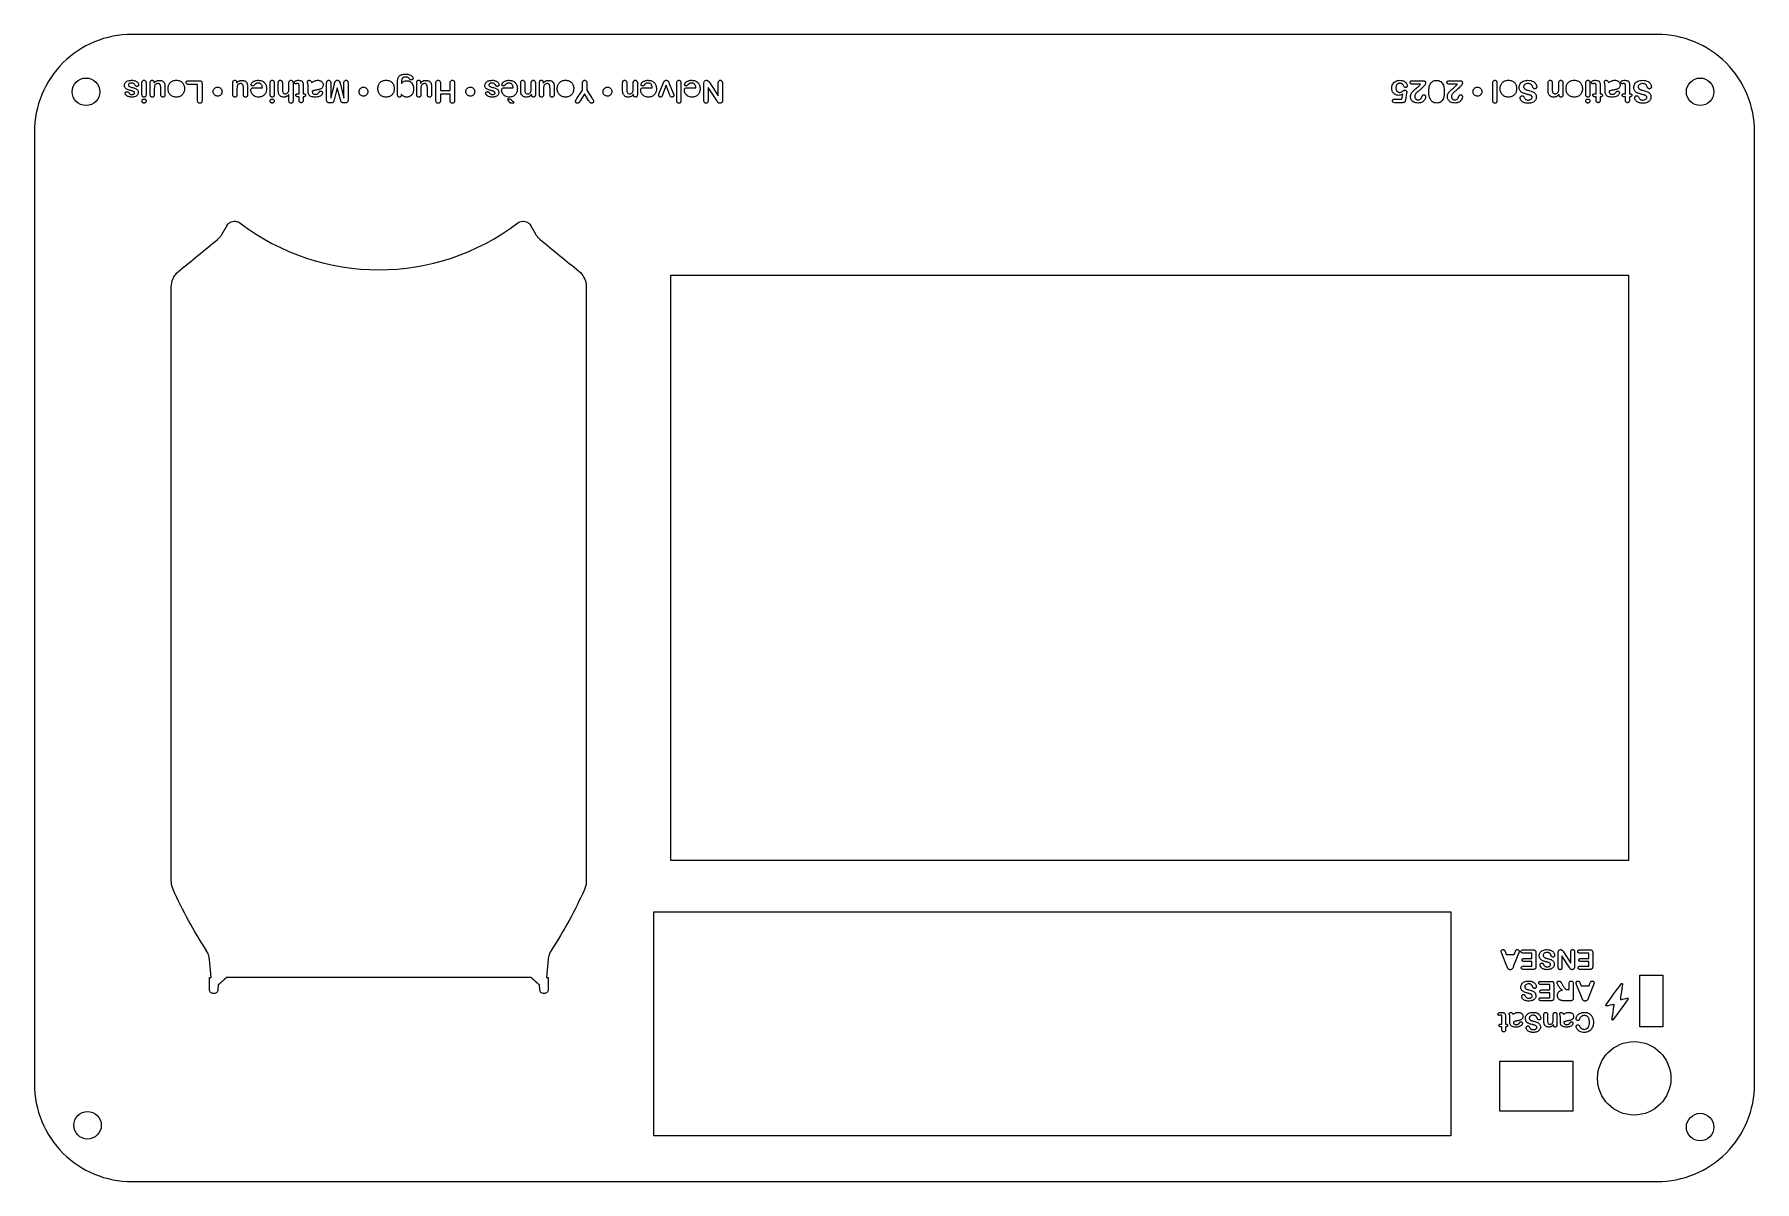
# Model space of a CAD drawing. Header units: millimetres. Extents: x -300 to 0, y -200 to 0.
import ezdxf

# ---------------------------------------------------------------- set-up
doc = ezdxf.new("R2010")
doc.units = ezdxf.units.MM
doc.layers.get('0').update_dxf_attribs({"linetype": 'CONTINUOUS'})

msp = doc.modelspace()

# ---------------------------------------------------------------- linework, layer by layer
for p, q in [((-281.24, -10.52), (-281.24, -8.44)), ((-280.52, -8.44), (-280.52, -10.5)), ((-279.8, -10.5), (-279.8, -8.41)), ((-279.13, -8.41), (-279.13, -8.5)), ((-273.14, -8.07), (-271.25, -8.07)), ((-271.55, -8.71), (-273.14, -8.71)), ((-271.55, -11.53), (-271.55, -8.71)), ((-270.77, -8.55), (-270.77, -11.53)), ((-265.4, -10.5), (-265.4, -8.41)), ((-264.72, -8.41), (-264.72, -8.5)), ((-258.9, -10.52), (-258.9, -8.44)), ((-258.18, -8.44), (-258.18, -10.5)), ((-257.46, -9.82), (-257.46, -8.44)), ((-256.75, -8.44), (-256.75, -9.65)), ((-255.62, -9.39), (-255.62, -8.44)), ((-254.9, -8.44), (-254.9, -11.56)), ((-253.12, -8.96), (-253.12, -10.35)), ((-249.03, -11.5), (-249.03, -8.44)), ((-248.31, -8.44), (-248.31, -11.11)), ((-248.31, -11.11), (-247.69, -8.65)), ((-246.64, -8.65), (-246.02, -11.11)), ((-246.02, -11.11), (-246.02, -8.44)), ((-245.3, -8.44), (-245.3, -11.5)), ((-236.68, -10.4), (-236.68, -8.31)), ((-233.31, -10.5), (-233.31, -8.41)), ((-232.64, -8.41), (-232.64, -8.5)), ((-229.98, -11.53), (-229.98, -8.48)), ((-229.19, -8.48), (-229.19, -9.78)), ((-227.5, -9.78), (-227.5, -8.48)), ((-226.72, -8.48), (-226.72, -11.53)), ((-215.19, -9.78), (-215.19, -8.44)), ((-214.47, -8.44), (-214.47, -9.64)), ((-213.34, -9.34), (-213.34, -8.44)), ((-212.62, -8.44), (-212.62, -10.52)), ((-211.93, -10.5), (-211.93, -8.41)), ((-211.25, -8.41), (-211.25, -8.5)), ((-204.44, -9.7), (-204.44, -8.48)), ((-203.65, -8.48), (-203.65, -9.7)), ((-197.41, -9.78), (-197.41, -8.44)), ((-196.69, -8.44), (-196.69, -9.64)), ((-195.56, -9.34), (-195.56, -8.44)), ((-194.84, -8.44), (-194.84, -10.52)), ((-191.02, -10.27), (-190.33, -8.55)), ((-189.81, -8.84), (-190.44, -10.55)), ((-189.23, -10.48), (-189.81, -8.84)), ((-189.29, -8.55), (-188.6, -10.25)), ((-187.98, -11.56), (-187.98, -8.44)), ((-187.26, -8.44), (-187.26, -11.56)), ((-183.24, -11.55), (-183.24, -8.51)), ((-182.2, -8.46), (-180.73, -10.72)), ((-180.73, -10.72), (-180.73, -8.45)), ((-180, -8.45), (-180, -11.43)), ((-59.73, -8.07), (-57.78, -8.07)), ((-58.27, -8.69), (-59.65, -8.69)), ((-53.3, -8.07), (-51.36, -8.07)), ((-51.85, -8.69), (-53.23, -8.69)), ((-45.66, -11.56), (-45.66, -8.44)), ((-44.94, -8.44), (-44.94, -11.56)), ((-36, -9.78), (-36, -8.44)), ((-35.28, -8.44), (-35.28, -9.64)), ((-34.15, -9.34), (-34.15, -8.44)), ((-33.43, -8.44), (-33.43, -10.52)), ((-29.45, -10.52), (-29.45, -8.44)), ((-28.73, -8.44), (-28.73, -10.5)), ((-26.93, -8.96), (-26.93, -10.35)), ((-21.81, -8.96), (-21.81, -10.35)), ((-279.09, -9.62), (-279.09, -10.5)), ((-277.96, -10.5), (-277.96, -9.35)), ((-277.24, -9.07), (-277.24, -10.5)), ((-264.68, -9.62), (-264.68, -10.5)), ((-263.55, -10.5), (-263.55, -9.35)), ((-262.83, -9.07), (-262.83, -10.5)), ((-261.65, -9.29), (-260.24, -9.29)), ((-255.62, -11.56), (-255.62, -10.49)), ((-253.84, -10.87), (-254.1, -10.87)), ((-253.97, -10.35), (-253.84, -10.35)), ((-253.84, -10.35), (-253.84, -9.02)), ((-253.84, -11.36), (-253.84, -10.87)), ((-253.12, -10.35), (-253.02, -10.35)), ((-253.04, -10.87), (-253.12, -10.87)), ((-253.12, -10.87), (-253.12, -11.3)), ((-248.3, -11.93), (-248.55, -11.93)), ((-247.17, -9.3), (-247.73, -11.42)), ((-246.61, -11.42), (-247.17, -9.3)), ((-245.79, -11.93), (-246.03, -11.93)), ((-236.01, -10.44), (-236.01, -10.54)), ((-232.6, -9.62), (-232.6, -10.5)), ((-231.47, -10.5), (-231.47, -9.35)), ((-230.75, -9.07), (-230.75, -10.5)), ((-229.19, -9.78), (-227.5, -9.78)), ((-227.5, -10.42), (-229.19, -10.42)), ((-229.19, -10.42), (-229.19, -11.53)), ((-227.5, -11.53), (-227.5, -10.42)), ((-217.92, -9.29), (-216.51, -9.29)), ((-217.25, -11.66), (-217.37, -11.44)), ((-216.49, -11.96), (-216.84, -11.96)), ((-213.3, -10.53), (-213.3, -10.44)), ((-211.21, -9.62), (-211.21, -10.5)), ((-210.08, -10.5), (-210.08, -9.35)), ((-209.36, -9.07), (-209.36, -10.5)), ((-205.4, -11.19), (-204.44, -9.7)), ((-204.06, -10.37), (-204.79, -11.55)), ((-203.34, -11.55), (-204.06, -10.37)), ((-203.65, -9.7), (-202.71, -11.17)), ((-195.51, -10.53), (-195.51, -10.44)), ((-193.66, -9.29), (-192.25, -9.29)), ((-186.06, -9.29), (-184.65, -9.29)), ((-181.01, -11.53), (-182.52, -9.25)), ((-182.52, -9.25), (-182.52, -11.55)), ((-62.78, -11.28), (-61.53, -11.28)), ((-61.37, -11.9), (-62.76, -11.9)), ((-61.53, -11.28), (-61.37, -10.43)), ((-60.68, -10.21), (-60.91, -11.47)), ((-34.11, -10.53), (-34.11, -10.44)), ((-27.65, -10.87), (-27.92, -10.87)), ((-27.79, -10.35), (-27.65, -10.35)), ((-27.65, -10.35), (-27.65, -9.02)), ((-27.65, -11.36), (-27.65, -10.87)), ((-26.93, -10.35), (-26.84, -10.35)), ((-26.85, -10.87), (-26.93, -10.87)), ((-26.93, -10.87), (-26.93, -11.3)), ((-22.53, -10.87), (-22.79, -10.87)), ((-22.66, -10.35), (-22.53, -10.35)), ((-22.53, -10.35), (-22.53, -9.02)), ((-22.53, -11.36), (-22.53, -10.87)), ((-21.81, -10.35), (-21.71, -10.35)), ((-21.73, -10.87), (-21.81, -10.87)), ((-21.81, -10.87), (-21.81, -11.3)), ((-265.15, -32.56), (-265.04, -32.56)), ((-214.83, -32.56), (-214.72, -32.56)), ((-276.12, -147.64), (-276.12, -43.99)), ((-203.75, -43.99), (-203.75, -147.63)), ((-269.18, -164.44), (-269.46, -161.29)), ((-210.41, -161.29), (-210.69, -164.44)), ((-43.21, -162.42), (-44.09, -160.23)), ((-43.46, -160), (-43.3, -160.42)), ((-43.3, -160.42), (-41.92, -160.42)), ((-41.15, -160.21), (-42.02, -162.41)), ((-41.92, -160.42), (-41.76, -159.99)), ((-40.43, -159.61), (-38.56, -159.61)), ((-38.83, -160.16), (-40.43, -160.16)), ((-40.25, -161.12), (-38.83, -161.12)), ((-38.83, -161.64), (-40.25, -161.64)), ((-38.83, -161.12), (-38.83, -160.16)), ((-38.83, -162.47), (-38.83, -161.64)), ((-38.14, -160.03), (-38.14, -162.58)), ((-34.24, -162.66), (-34.24, -160)), ((-32.29, -162.65), (-33.61, -160.65)), ((-33.61, -160.65), (-33.61, -162.66)), ((-33.33, -159.96), (-32.05, -161.93)), ((-32.05, -161.93), (-32.05, -159.95)), ((-31.41, -159.95), (-31.41, -162.56)), ((-30.53, -159.61), (-28.66, -159.61)), ((-28.93, -160.16), (-30.53, -160.16)), ((-30.35, -161.12), (-28.93, -161.12)), ((-28.93, -161.64), (-30.35, -161.64)), ((-28.93, -161.12), (-28.93, -160.16)), ((-28.93, -162.47), (-28.93, -161.64)), ((-28.24, -160.03), (-28.24, -162.58)), ((-269.46, -166.53), (-269.46, -164.44)), ((-269.46, -164.44), (-269.18, -164.44)), ((-213.34, -164.44), (-266.53, -164.44)), ((-210.69, -164.44), (-210.41, -164.44)), ((-210.41, -164.44), (-210.41, -166.53)), ((-40.37, -162.47), (-38.83, -162.47)), ((-38.56, -163), (-40.37, -163)), ((-30.47, -162.47), (-28.93, -162.47)), ((-28.66, -163), (-30.47, -163)), ((-268.7, -167.23), (-268.76, -167.23)), ((-267.93, -165.71), (-268.01, -166.59)), ((-211.86, -166.59), (-211.94, -165.71)), ((-211.11, -167.23), (-211.16, -167.23)), ((-37.33, -165.09), (-35.46, -165.09)), ((-35.73, -165.63), (-37.33, -165.63)), ((-37.27, -167.94), (-35.73, -167.94)), ((-37.15, -166.59), (-35.73, -166.59)), ((-35.73, -167.11), (-37.15, -167.11)), ((-35.73, -166.59), (-35.73, -165.63)), ((-35.73, -167.94), (-35.73, -167.11)), ((-35.04, -165.51), (-35.04, -168.05)), ((-33.64, -165.46), (-33.37, -165.92)), ((-32.56, -166.53), (-32.32, -166.53)), ((-32.32, -166.53), (-32.32, -165.45)), ((-31.64, -165.45), (-31.64, -168.05)), ((-30.15, -167.89), (-31.04, -165.7)), ((-30.41, -165.47), (-30.25, -165.89)), ((-30.25, -165.89), (-28.87, -165.89)), ((-28.1, -165.69), (-28.97, -167.88)), ((-28.87, -165.89), (-28.71, -165.46)), ((-35.46, -168.47), (-37.27, -168.47)), ((-36.74, -172.06), (-36.74, -170.88)), ((-36.11, -170.88), (-36.11, -171.93)), ((-35.12, -171.67), (-35.12, -170.88)), ((-34.49, -170.88), (-34.49, -172.7)), ((-32.06, -168.47), (-33.17, -168.47)), ((-44.06, -173.01), (-44.29, -173.01)), ((-44.18, -172.55), (-44.06, -172.55)), ((-44.06, -172.55), (-44.06, -171.39)), ((-44.06, -173.44), (-44.06, -173.01)), ((-43.43, -171.34), (-43.43, -172.55)), ((-43.43, -172.55), (-43.35, -172.55)), ((-43.36, -173.01), (-43.43, -173.01)), ((-43.43, -173.01), (-43.43, -173.39)), ((-35.08, -172.71), (-35.08, -172.64))]:
    msp.add_line(p, q)
msp.add_lwpolyline([(-283, 0, 0.414214), (-300, -17), (-300, -183, 0.414214), (-283, -200), (-17, -200, 0.414214), (0, -183), (0, -17, 0.414214), (-17, 0)], format="xyb", close=True)
for points in [[(-22, -144), (-189, -144), (-189, -42), (-22, -42)], [(-192, -153), (-53, -153), (-53, -192), (-192, -192)], [(-16, -173), (-20, -173), (-20, -164), (-16, -164)], [(-31.71, -187.71), (-44.41, -187.71), (-44.41, -179.01), (-31.71, -179.01)]]:
    msp.add_lwpolyline(points, close=True)
for centre, radius in [((-291, -10), 2.4), ((-9.5, -10), 2.4), ((-21, -182), 6.4), ((-290.73, -190.18), 2.4), ((-9.5, -190.5), 2.4)]:
    msp.add_circle(centre, radius)
msp.add_arc((-239.93, -1.03), 40, 232.6845, 307.3155)
for points, knots in [([(-284.31, -8.94), (-284.3, -8.85), (-284.29, -8.67), (-284.2, -8.51), (-284.16, -8.43)], [0, 0, 0, 0, 0.02794099, 0.05382325, 0.05382325, 0.05382325, 0.05382325]), ([(-284.2, -9.29), (-284.23, -9.24), (-284.29, -9.13), (-284.3, -9.01), (-284.31, -8.94)], [0, 0, 0, 0, 0.01840792, 0.03727992, 0.03727992, 0.03727992, 0.03727992]), ([(-284.16, -8.43), (-284.1, -8.36), (-283.99, -8.22), (-283.82, -8.15), (-283.73, -8.11)], [0, 0, 0, 0, 0.02589046, 0.05434438, 0.05434438, 0.05434438, 0.05434438]), ([(-283.73, -8.11), (-283.63, -8.08), (-283.4, -8.01), (-283.17, -8), (-283.04, -8)], [0, 0, 0, 0, 0.03236639, 0.06999651, 0.06999651, 0.06999651, 0.06999651]), ([(-283.46, -8.56), (-283.51, -8.59), (-283.58, -8.65), (-283.6, -8.74), (-283.6, -8.78)], [0, 0, 0, 0, 0.01478548, 0.02703635, 0.02703635, 0.02703635, 0.02703635]), ([(-283.6, -8.78), (-283.6, -8.84), (-283.59, -8.96), (-283.5, -9.03), (-283.46, -9.06)], [0, 0, 0, 0, 0.0168207, 0.03249482, 0.03249482, 0.03249482, 0.03249482]), ([(-283.11, -8.47), (-283.18, -8.47), (-283.3, -8.47), (-283.41, -8.53), (-283.46, -8.56)], [0, 0, 0, 0, 0.01980005, 0.03704019, 0.03704019, 0.03704019, 0.03704019]), ([(-282.69, -8.56), (-282.75, -8.53), (-282.88, -8.47), (-283.03, -8.47), (-283.11, -8.47)], [0, 0, 0, 0, 0.01967337, 0.04366926, 0.04366926, 0.04366926, 0.04366926]), ([(-283.04, -8), (-282.92, -8), (-282.69, -8.01), (-282.48, -8.08), (-282.38, -8.12)], [0, 0, 0, 0, 0.03613762, 0.06788763, 0.06788763, 0.06788763, 0.06788763]), ([(-282.42, -8.85), (-282.46, -8.79), (-282.53, -8.68), (-282.64, -8.6), (-282.69, -8.56)], [0, 0, 0, 0, 0.02074246, 0.03933141, 0.03933141, 0.03933141, 0.03933141]), ([(-282.31, -9.01), (-282.33, -8.98), (-282.37, -8.94), (-282.41, -8.88), (-282.42, -8.85)], [0, 0, 0, 0, 0.00892353, 0.01948174, 0.01948174, 0.01948174, 0.01948174]), ([(-282.38, -8.12), (-282.29, -8.16), (-282.14, -8.23), (-282.02, -8.36), (-281.97, -8.41)], [0, 0, 0, 0, 0.02751679, 0.05088889, 0.05088889, 0.05088889, 0.05088889]), ([(-281.92, -8.98), (-281.95, -9), (-282.01, -9.05), (-282.09, -9.06), (-282.13, -9.06)], [0, 0, 0, 0, 0.01147153, 0.02346616, 0.02346616, 0.02346616, 0.02346616]), ([(-281.97, -8.41), (-281.93, -8.47), (-281.86, -8.58), (-281.84, -8.71), (-281.84, -8.77)], [0, 0, 0, 0, 0.02048978, 0.03873232, 0.03873232, 0.03873232, 0.03873232]), ([(-281.84, -8.77), (-281.84, -8.81), (-281.85, -8.89), (-281.9, -8.95), (-281.92, -8.98)], [0, 0, 0, 0, 0.01121615, 0.02246802, 0.02246802, 0.02246802, 0.02246802]), ([(-281.24, -8.44), (-281.24, -8.37), (-281.24, -8.25), (-281.17, -8.16), (-281.14, -8.11)], [0, 0, 0, 0, 0.01917079, 0.03491251, 0.03491251, 0.03491251, 0.03491251]), ([(-281.14, -8.11), (-281.1, -8.08), (-281.03, -8.01), (-280.93, -8), (-280.88, -8)], [0, 0, 0, 0, 0.01433112, 0.02904064, 0.02904064, 0.02904064, 0.02904064]), ([(-280.88, -8), (-280.83, -8), (-280.73, -8.01), (-280.66, -8.08), (-280.62, -8.11)], [0, 0, 0, 0, 0.01465658, 0.02894434, 0.02894434, 0.02894434, 0.02894434]), ([(-280.62, -8.11), (-280.59, -8.16), (-280.53, -8.26), (-280.52, -8.37), (-280.52, -8.44)], [0, 0, 0, 0, 0.01561016, 0.03443656, 0.03443656, 0.03443656, 0.03443656]), ([(-279.8, -8.41), (-279.8, -8.35), (-279.8, -8.24), (-279.74, -8.14), (-279.71, -8.1)], [0, 0, 0, 0, 0.0181638, 0.03286762, 0.03286762, 0.03286762, 0.03286762]), ([(-279.71, -8.1), (-279.68, -8.07), (-279.61, -8.01), (-279.52, -8), (-279.47, -8)], [0, 0, 0, 0, 0.01312819, 0.02676361, 0.02676361, 0.02676361, 0.02676361]), ([(-279.47, -8), (-279.42, -8), (-279.33, -8.01), (-279.26, -8.07), (-279.22, -8.11)], [0, 0, 0, 0, 0.01377716, 0.02734208, 0.02734208, 0.02734208, 0.02734208]), ([(-279.22, -8.11), (-279.2, -8.15), (-279.14, -8.24), (-279.13, -8.35), (-279.13, -8.41)], [0, 0, 0, 0, 0.01476152, 0.03207554, 0.03207554, 0.03207554, 0.03207554]), ([(-279.13, -8.5), (-279.09, -8.45), (-279, -8.35), (-278.91, -8.26), (-278.86, -8.22)], [0, 0, 0, 0, 0.02004966, 0.03869086, 0.03869086, 0.03869086, 0.03869086]), ([(-279.03, -8.95), (-279.04, -9.03), (-279.09, -9.25), (-279.09, -9.48), (-279.09, -9.62)], [0, 0, 0, 0, 0.02482701, 0.06746615, 0.06746615, 0.06746615, 0.06746615]), ([(-278.79, -8.67), (-278.84, -8.71), (-278.94, -8.79), (-279, -8.9), (-279.03, -8.95)], [0, 0, 0, 0, 0.01868516, 0.03712524, 0.03712524, 0.03712524, 0.03712524]), ([(-278.86, -8.22), (-278.81, -8.19), (-278.71, -8.12), (-278.6, -8.08), (-278.55, -8.06)], [0, 0, 0, 0, 0.01774721, 0.03531445, 0.03531445, 0.03531445, 0.03531445]), ([(-278.45, -8.56), (-278.51, -8.57), (-278.63, -8.58), (-278.74, -8.64), (-278.79, -8.67)], [0, 0, 0, 0, 0.01788394, 0.03638088, 0.03638088, 0.03638088, 0.03638088]), ([(-278.55, -8.06), (-278.49, -8.04), (-278.36, -8.01), (-278.23, -8.01), (-278.16, -8.01)], [0, 0, 0, 0, 0.01854563, 0.03904118, 0.03904118, 0.03904118, 0.03904118]), ([(-278.15, -8.66), (-278.19, -8.63), (-278.28, -8.57), (-278.39, -8.56), (-278.45, -8.56)], [0, 0, 0, 0, 0.01481943, 0.03180618, 0.03180618, 0.03180618, 0.03180618]), ([(-278.16, -8.01), (-278.08, -8.01), (-277.91, -8.02), (-277.76, -8.08), (-277.69, -8.11)], [0, 0, 0, 0, 0.02494923, 0.048551, 0.048551, 0.048551, 0.048551]), ([(-278, -8.92), (-278.02, -8.87), (-278.05, -8.77), (-278.12, -8.69), (-278.15, -8.66)], [0, 0, 0, 0, 0.01620661, 0.03094831, 0.03094831, 0.03094831, 0.03094831]), ([(-277.96, -9.35), (-277.96, -9.27), (-277.96, -9.13), (-277.99, -8.99), (-278, -8.92)], [0, 0, 0, 0, 0.02311124, 0.04250062, 0.04250062, 0.04250062, 0.04250062]), ([(-277.69, -8.11), (-277.63, -8.15), (-277.5, -8.23), (-277.41, -8.35), (-277.37, -8.41)], [0, 0, 0, 0, 0.02234495, 0.04411279, 0.04411279, 0.04411279, 0.04411279]), ([(-277.37, -8.41), (-277.33, -8.5), (-277.24, -8.71), (-277.24, -8.94), (-277.24, -9.07)], [0, 0, 0, 0, 0.02973336, 0.06787675, 0.06787675, 0.06787675, 0.06787675]), ([(-276.69, -9.46), (-276.69, -9.36), (-276.68, -9.16), (-276.62, -8.96), (-276.59, -8.87)], [0, 0, 0, 0, 0.03103804, 0.06044603, 0.06044603, 0.06044603, 0.06044603]), ([(-276.59, -8.87), (-276.55, -8.78), (-276.48, -8.61), (-276.36, -8.47), (-276.3, -8.4)], [0, 0, 0, 0, 0.02808542, 0.05529368, 0.05529368, 0.05529368, 0.05529368]), ([(-276.3, -8.4), (-276.23, -8.34), (-276.1, -8.22), (-275.93, -8.14), (-275.85, -8.1)], [0, 0, 0, 0, 0.02707712, 0.05475155, 0.05475155, 0.05475155, 0.05475155]), ([(-275.85, -8.1), (-275.75, -8.07), (-275.56, -8.01), (-275.36, -8), (-275.25, -8)], [0, 0, 0, 0, 0.02907713, 0.06051553, 0.06051553, 0.06051553, 0.06051553]), ([(-275.25, -8), (-275.15, -8), (-274.95, -8.01), (-274.76, -8.07), (-274.66, -8.11)], [0, 0, 0, 0, 0.03118064, 0.06005679, 0.06005679, 0.06005679, 0.06005679]), ([(-274.66, -8.11), (-274.58, -8.14), (-274.41, -8.22), (-274.28, -8.34), (-274.21, -8.41)], [0, 0, 0, 0, 0.0275578, 0.05473635, 0.05473635, 0.05473635, 0.05473635]), ([(-274.21, -8.41), (-274.15, -8.48), (-274.03, -8.62), (-273.96, -8.79), (-273.92, -8.87)], [0, 0, 0, 0, 0.02726084, 0.05504998, 0.05504998, 0.05504998, 0.05504998]), ([(-273.92, -8.87), (-273.89, -8.96), (-273.83, -9.16), (-273.83, -9.36), (-273.82, -9.46)], [0, 0, 0, 0, 0.02923017, 0.06039446, 0.06039446, 0.06039446, 0.06039446]), ([(-273.53, -8.39), (-273.53, -8.34), (-273.52, -8.25), (-273.46, -8.19), (-273.43, -8.15)], [0, 0, 0, 0, 0.01316962, 0.02591465, 0.02591465, 0.02591465, 0.02591465]), ([(-273.43, -8.62), (-273.46, -8.58), (-273.52, -8.52), (-273.53, -8.43), (-273.53, -8.39)], [0, 0, 0, 0, 0.01296883, 0.02602176, 0.02602176, 0.02602176, 0.02602176]), ([(-273.43, -8.15), (-273.39, -8.13), (-273.3, -8.07), (-273.2, -8.07), (-273.14, -8.07)], [0, 0, 0, 0, 0.01395684, 0.03104853, 0.03104853, 0.03104853, 0.03104853]), ([(-273.14, -8.71), (-273.19, -8.71), (-273.3, -8.7), (-273.39, -8.64), (-273.43, -8.62)], [0, 0, 0, 0, 0.01691247, 0.03100148, 0.03100148, 0.03100148, 0.03100148]), ([(-271.25, -8.07), (-271.17, -8.07), (-271.03, -8.07), (-270.92, -8.15), (-270.88, -8.18)], [0, 0, 0, 0, 0.02221362, 0.039379, 0.039379, 0.039379, 0.039379]), ([(-270.88, -8.18), (-270.84, -8.23), (-270.77, -8.34), (-270.77, -8.47), (-270.77, -8.55)], [0, 0, 0, 0, 0.01701042, 0.03901923, 0.03901923, 0.03901923, 0.03901923]), ([(-265.4, -8.41), (-265.4, -8.35), (-265.39, -8.24), (-265.33, -8.14), (-265.3, -8.1)], [0, 0, 0, 0, 0.0181638, 0.03286762, 0.03286762, 0.03286762, 0.03286762]), ([(-265.3, -8.1), (-265.27, -8.07), (-265.2, -8.01), (-265.11, -8), (-265.06, -8)], [0, 0, 0, 0, 0.01312819, 0.02676361, 0.02676361, 0.02676361, 0.02676361]), ([(-265.06, -8), (-265.02, -8), (-264.92, -8.01), (-264.85, -8.07), (-264.82, -8.11)], [0, 0, 0, 0, 0.01377716, 0.02734208, 0.02734208, 0.02734208, 0.02734208]), ([(-264.82, -8.11), (-264.79, -8.15), (-264.73, -8.24), (-264.73, -8.35), (-264.72, -8.41)], [0, 0, 0, 0, 0.01476152, 0.03207554, 0.03207554, 0.03207554, 0.03207554]), ([(-264.72, -8.5), (-264.68, -8.45), (-264.6, -8.35), (-264.5, -8.26), (-264.45, -8.22)], [0, 0, 0, 0, 0.02004966, 0.03869086, 0.03869086, 0.03869086, 0.03869086]), ([(-264.62, -8.95), (-264.64, -9.03), (-264.68, -9.25), (-264.68, -9.48), (-264.68, -9.62)], [0, 0, 0, 0, 0.02482719, 0.06746629, 0.06746629, 0.06746629, 0.06746629]), ([(-264.39, -8.67), (-264.44, -8.71), (-264.53, -8.79), (-264.59, -8.9), (-264.62, -8.95)], [0, 0, 0, 0, 0.01868587, 0.03712545, 0.03712545, 0.03712545, 0.03712545]), ([(-264.45, -8.22), (-264.4, -8.19), (-264.31, -8.12), (-264.2, -8.08), (-264.14, -8.06)], [0, 0, 0, 0, 0.01774801, 0.03531437, 0.03531437, 0.03531437, 0.03531437]), ([(-264.04, -8.56), (-264.1, -8.57), (-264.23, -8.58), (-264.33, -8.64), (-264.39, -8.67)], [0, 0, 0, 0, 0.01788394, 0.03638088, 0.03638088, 0.03638088, 0.03638088]), ([(-264.14, -8.06), (-264.08, -8.04), (-263.95, -8.01), (-263.82, -8.01), (-263.75, -8.01)], [0, 0, 0, 0, 0.01854563, 0.03904118, 0.03904118, 0.03904118, 0.03904118]), ([(-263.74, -8.66), (-263.79, -8.63), (-263.88, -8.57), (-263.98, -8.56), (-264.04, -8.56)], [0, 0, 0, 0, 0.01481943, 0.03180618, 0.03180618, 0.03180618, 0.03180618]), ([(-263.75, -8.01), (-263.67, -8.01), (-263.51, -8.02), (-263.36, -8.08), (-263.28, -8.11)], [0, 0, 0, 0, 0.02494923, 0.048551, 0.048551, 0.048551, 0.048551]), ([(-263.59, -8.92), (-263.61, -8.87), (-263.64, -8.77), (-263.71, -8.69), (-263.74, -8.66)], [0, 0, 0, 0, 0.01620627, 0.03094856, 0.03094856, 0.03094856, 0.03094856]), ([(-263.55, -9.35), (-263.55, -9.27), (-263.55, -9.13), (-263.58, -8.99), (-263.59, -8.92)], [0, 0, 0, 0, 0.0231112, 0.04250073, 0.04250073, 0.04250073, 0.04250073]), ([(-263.28, -8.11), (-263.22, -8.15), (-263.09, -8.23), (-263.01, -8.35), (-262.97, -8.41)], [0, 0, 0, 0, 0.02234495, 0.04411279, 0.04411279, 0.04411279, 0.04411279]), ([(-262.97, -8.41), (-262.93, -8.5), (-262.84, -8.71), (-262.83, -8.94), (-262.83, -9.07)], [0, 0, 0, 0, 0.02973368, 0.06787699, 0.06787699, 0.06787699, 0.06787699]), ([(-262.2, -8.76), (-262.2, -8.72), (-262.19, -8.64), (-262.15, -8.57), (-262.13, -8.53)], [0, 0, 0, 0, 0.01079099, 0.02439588, 0.02439588, 0.02439588, 0.02439588]), ([(-262.13, -8.93), (-262.15, -8.91), (-262.2, -8.86), (-262.2, -8.79), (-262.2, -8.76)], [0, 0, 0, 0, 0.0089494, 0.01892636, 0.01892636, 0.01892636, 0.01892636]), ([(-262.13, -8.53), (-262.1, -8.48), (-262.03, -8.39), (-261.94, -8.32), (-261.89, -8.28)], [0, 0, 0, 0, 0.01596295, 0.03431541, 0.03431541, 0.03431541, 0.03431541]), ([(-261.96, -8.99), (-261.99, -8.99), (-262.06, -8.98), (-262.11, -8.95), (-262.13, -8.93)], [0, 0, 0, 0, 0.01014012, 0.01927087, 0.01927087, 0.01927087, 0.01927087]), ([(-261.8, -8.94), (-261.82, -8.96), (-261.87, -8.99), (-261.92, -8.99), (-261.96, -8.99)], [0, 0, 0, 0, 0.00761374, 0.01679367, 0.01679367, 0.01679367, 0.01679367]), ([(-261.89, -8.28), (-261.84, -8.24), (-261.72, -8.16), (-261.58, -8.11), (-261.51, -8.08)], [0, 0, 0, 0, 0.0204798, 0.04369341, 0.04369341, 0.04369341, 0.04369341]), ([(-261.58, -8.74), (-261.61, -8.77), (-261.68, -8.84), (-261.76, -8.9), (-261.8, -8.94)], [0, 0, 0, 0, 0.01303176, 0.02969434, 0.02969434, 0.02969434, 0.02969434]), ([(-261.39, -8.6), (-261.43, -8.62), (-261.49, -8.67), (-261.55, -8.72), (-261.58, -8.74)], [0, 0, 0, 0, 0.01178644, 0.0231802, 0.0231802, 0.0231802, 0.0231802]), ([(-261.51, -8.08), (-261.42, -8.06), (-261.25, -8.01), (-261.07, -8), (-260.97, -8)], [0, 0, 0, 0, 0.02569577, 0.05432584, 0.05432584, 0.05432584, 0.05432584]), ([(-261.18, -8.51), (-261.22, -8.52), (-261.29, -8.54), (-261.36, -8.58), (-261.39, -8.6)], [0, 0, 0, 0, 0.01133362, 0.02296284, 0.02296284, 0.02296284, 0.02296284]), ([(-260.95, -8.48), (-260.99, -8.48), (-261.07, -8.48), (-261.15, -8.5), (-261.18, -8.51)], [0, 0, 0, 0, 0.01235615, 0.02371419, 0.02371419, 0.02371419, 0.02371419]), ([(-260.97, -8), (-260.76, -8.01), (-260.36, -8.03), (-260.04, -8.28), (-259.89, -8.4)], [0, 0, 0, 0, 0.0624637, 0.117412, 0.117412, 0.117412, 0.117412]), ([(-260.6, -8.57), (-260.65, -8.54), (-260.76, -8.49), (-260.89, -8.48), (-260.95, -8.48)], [0, 0, 0, 0, 0.01832793, 0.03694977, 0.03694977, 0.03694977, 0.03694977]), ([(-260.34, -8.85), (-260.37, -8.8), (-260.44, -8.68), (-260.55, -8.61), (-260.6, -8.57)], [0, 0, 0, 0, 0.01992467, 0.03848063, 0.03848063, 0.03848063, 0.03848063]), ([(-260.24, -9.29), (-260.25, -9.21), (-260.25, -9.06), (-260.31, -8.92), (-260.34, -8.85)], [0, 0, 0, 0, 0.02323002, 0.04465698, 0.04465698, 0.04465698, 0.04465698]), ([(-259.89, -8.4), (-259.78, -8.55), (-259.54, -8.86), (-259.52, -9.26), (-259.51, -9.47)], [0, 0, 0, 0, 0.0548601, 0.1163707, 0.1163707, 0.1163707, 0.1163707]), ([(-258.9, -8.44), (-258.89, -8.37), (-258.89, -8.25), (-258.82, -8.16), (-258.79, -8.11)], [0, 0, 0, 0, 0.01917079, 0.03491251, 0.03491251, 0.03491251, 0.03491251]), ([(-258.79, -8.11), (-258.76, -8.08), (-258.68, -8.01), (-258.58, -8), (-258.53, -8)], [0, 0, 0, 0, 0.01433151, 0.02904103, 0.02904103, 0.02904103, 0.02904103]), ([(-258.53, -8), (-258.48, -8), (-258.38, -8.01), (-258.31, -8.08), (-258.27, -8.11)], [0, 0, 0, 0, 0.01465705, 0.02894481, 0.02894481, 0.02894481, 0.02894481]), ([(-258.27, -8.11), (-258.25, -8.16), (-258.18, -8.26), (-258.18, -8.37), (-258.18, -8.44)], [0, 0, 0, 0, 0.01560994, 0.03443633, 0.03443633, 0.03443633, 0.03443633]), ([(-257.46, -8.44), (-257.46, -8.37), (-257.46, -8.25), (-257.39, -8.16), (-257.36, -8.11)], [0, 0, 0, 0, 0.01916201, 0.0348079, 0.0348079, 0.0348079, 0.0348079]), ([(-257.36, -8.11), (-257.33, -8.08), (-257.25, -8.01), (-257.15, -8), (-257.1, -8)], [0, 0, 0, 0, 0.01411752, 0.02908609, 0.02908609, 0.02908609, 0.02908609]), ([(-257.1, -8), (-257, -8.02), (-256.77, -8.07), (-256.76, -8.31), (-256.75, -8.44)], [0, 0, 0, 0, 0.02887178, 0.06290701, 0.06290701, 0.06290701, 0.06290701]), ([(-255.62, -8.44), (-255.62, -8.37), (-255.61, -8.26), (-255.55, -8.16), (-255.52, -8.11)], [0, 0, 0, 0, 0.01902269, 0.03469093, 0.03469093, 0.03469093, 0.03469093]), ([(-255.52, -8.11), (-255.48, -8.08), (-255.41, -8.01), (-255.31, -8), (-255.25, -8)], [0, 0, 0, 0, 0.01411752, 0.02960467, 0.02960467, 0.02960467, 0.02960467]), ([(-255.25, -8), (-255.15, -8.02), (-254.92, -8.07), (-254.91, -8.31), (-254.9, -8.44)], [0, 0, 0, 0, 0.02887222, 0.06290745, 0.06290745, 0.06290745, 0.06290745]), ([(-254.65, -8.36), (-254.64, -8.3), (-254.62, -8.19), (-254.51, -8.12), (-254.46, -8.09)], [0, 0, 0, 0, 0.01608645, 0.0342588, 0.0342588, 0.0342588, 0.0342588]), ([(-254.58, -8.53), (-254.6, -8.51), (-254.64, -8.46), (-254.65, -8.39), (-254.65, -8.36)], [0, 0, 0, 0, 0.00938667, 0.01898607, 0.01898607, 0.01898607, 0.01898607]), ([(-254.42, -8.6), (-254.45, -8.6), (-254.51, -8.59), (-254.55, -8.55), (-254.58, -8.53)], [0, 0, 0, 0, 0.00843562, 0.01749968, 0.01749968, 0.01749968, 0.01749968]), ([(-254.46, -8.09), (-254.38, -8.07), (-254.21, -8), (-254.02, -8), (-253.91, -8)], [0, 0, 0, 0, 0.0241666, 0.05571577, 0.05571577, 0.05571577, 0.05571577]), ([(-254.25, -8.58), (-254.29, -8.58), (-254.34, -8.6), (-254.4, -8.6), (-254.42, -8.6)], [0, 0, 0, 0, 0.00979397, 0.01707378, 0.01707378, 0.01707378, 0.01707378]), ([(-254.08, -8.56), (-254.11, -8.56), (-254.16, -8.56), (-254.22, -8.57), (-254.25, -8.58)], [0, 0, 0, 0, 0.00747258, 0.01729744, 0.01729744, 0.01729744, 0.01729744]), ([(-253.91, -8.61), (-253.94, -8.6), (-253.98, -8.56), (-254.05, -8.56), (-254.08, -8.56)], [0, 0, 0, 0, 0.00802077, 0.01814246, 0.01814246, 0.01814246, 0.01814246]), ([(-253.91, -8), (-253.81, -8), (-253.63, -8.01), (-253.47, -8.08), (-253.4, -8.11)], [0, 0, 0, 0, 0.02981832, 0.05294509, 0.05294509, 0.05294509, 0.05294509]), ([(-253.85, -8.76), (-253.86, -8.73), (-253.87, -8.68), (-253.9, -8.63), (-253.91, -8.61)], [0, 0, 0, 0, 0.00848141, 0.01624249, 0.01624249, 0.01624249, 0.01624249]), ([(-253.84, -9.02), (-253.84, -8.97), (-253.84, -8.88), (-253.85, -8.8), (-253.85, -8.76)], [0, 0, 0, 0, 0.01497596, 0.02615177, 0.02615177, 0.02615177, 0.02615177]), ([(-253.4, -8.11), (-253.35, -8.15), (-253.24, -8.24), (-253.19, -8.36), (-253.17, -8.43)], [0, 0, 0, 0, 0.01978693, 0.03958504, 0.03958504, 0.03958504, 0.03958504]), ([(-253.17, -8.43), (-253.16, -8.51), (-253.12, -8.68), (-253.12, -8.86), (-253.12, -8.96)], [0, 0, 0, 0, 0.02374898, 0.05392295, 0.05392295, 0.05392295, 0.05392295]), ([(-252.4, -8.29), (-252.39, -8.26), (-252.38, -8.18), (-252.32, -8.12), (-252.29, -8.09)], [0, 0, 0, 0, 0.01094287, 0.02346003, 0.02346003, 0.02346003, 0.02346003]), ([(-252.33, -8.58), (-252.35, -8.52), (-252.38, -8.42), (-252.39, -8.33), (-252.4, -8.29)], [0, 0, 0, 0, 0.01872839, 0.02909551, 0.02909551, 0.02909551, 0.02909551]), ([(-252.26, -9), (-252.27, -8.93), (-252.27, -8.79), (-252.31, -8.65), (-252.33, -8.58)], [0, 0, 0, 0, 0.02084369, 0.0431023, 0.0431023, 0.0431023, 0.0431023]), ([(-252.29, -8.09), (-252.26, -8.06), (-252.19, -8.01), (-252.1, -8), (-252.06, -8)], [0, 0, 0, 0, 0.0129081, 0.02557513, 0.02557513, 0.02557513, 0.02557513]), ([(-252.27, -9.39), (-252.27, -9.33), (-252.27, -9.2), (-252.26, -9.07), (-252.26, -9)], [0, 0, 0, 0, 0.01866766, 0.03931507, 0.03931507, 0.03931507, 0.03931507]), ([(-252.06, -8), (-252.02, -8.01), (-251.94, -8.02), (-251.87, -8.07), (-251.84, -8.1)], [0, 0, 0, 0, 0.01131275, 0.0246548, 0.0246548, 0.0246548, 0.0246548]), ([(-251.84, -8.1), (-251.8, -8.14), (-251.71, -8.24), (-251.65, -8.35), (-251.61, -8.41)], [0, 0, 0, 0, 0.01702143, 0.03811581, 0.03811581, 0.03811581, 0.03811581]), ([(-251.61, -8.41), (-251.53, -8.34), (-251.37, -8.23), (-251.19, -8.14), (-251.1, -8.1)], [0, 0, 0, 0, 0.03128883, 0.05931522, 0.05931522, 0.05931522, 0.05931522]), ([(-251.1, -8.1), (-251.02, -8.07), (-250.84, -8.01), (-250.65, -8), (-250.56, -8)], [0, 0, 0, 0, 0.02686506, 0.05580007, 0.05580007, 0.05580007, 0.05580007]), ([(-250.56, -8), (-250.47, -8), (-250.3, -8.01), (-250.14, -8.08), (-250.07, -8.11)], [0, 0, 0, 0, 0.02619532, 0.05035546, 0.05035546, 0.05035546, 0.05035546]), ([(-250.07, -8.11), (-250, -8.15), (-249.88, -8.23), (-249.79, -8.35), (-249.75, -8.41)], [0, 0, 0, 0, 0.02258311, 0.0442899, 0.0442899, 0.0442899, 0.0442899]), ([(-249.63, -8.81), (-249.64, -8.91), (-249.66, -9.09), (-249.77, -9.24), (-249.82, -9.32)], [0, 0, 0, 0, 0.02777233, 0.05474247, 0.05474247, 0.05474247, 0.05474247]), ([(-249.75, -8.41), (-249.71, -8.47), (-249.65, -8.6), (-249.64, -8.74), (-249.63, -8.81)], [0, 0, 0, 0, 0.02129867, 0.04259658, 0.04259658, 0.04259658, 0.04259658]), ([(-249.03, -8.44), (-249.03, -8.38), (-249.03, -8.26), (-248.96, -8.16), (-248.93, -8.11)], [0, 0, 0, 0, 0.01955448, 0.03531617, 0.03531617, 0.03531617, 0.03531617]), ([(-248.93, -8.11), (-248.9, -8.08), (-248.82, -8.01), (-248.72, -8), (-248.67, -8)], [0, 0, 0, 0, 0.01417076, 0.02933385, 0.02933385, 0.02933385, 0.02933385]), ([(-248.67, -8), (-248.62, -8), (-248.52, -8.01), (-248.45, -8.08), (-248.41, -8.11)], [0, 0, 0, 0, 0.01445015, 0.02856732, 0.02856732, 0.02856732, 0.02856732]), ([(-248.41, -8.11), (-248.39, -8.16), (-248.32, -8.26), (-248.32, -8.38), (-248.31, -8.44)], [0, 0, 0, 0, 0.01576191, 0.03531634, 0.03531634, 0.03531634, 0.03531634]), ([(-247.69, -8.65), (-247.68, -8.58), (-247.65, -8.46), (-247.61, -8.34), (-247.59, -8.3)], [0, 0, 0, 0, 0.02156818, 0.0367575, 0.0367575, 0.0367575, 0.0367575]), ([(-247.59, -8.3), (-247.58, -8.26), (-247.54, -8.18), (-247.49, -8.12), (-247.45, -8.09)], [0, 0, 0, 0, 0.01188813, 0.02487638, 0.02487638, 0.02487638, 0.02487638]), ([(-247.45, -8.09), (-247.41, -8.07), (-247.33, -8.01), (-247.22, -8), (-247.17, -8)], [0, 0, 0, 0, 0.01408942, 0.0304796, 0.0304796, 0.0304796, 0.0304796]), ([(-247.17, -8), (-247.13, -8), (-247.04, -8.01), (-246.97, -8.04), (-246.94, -8.06)], [0, 0, 0, 0, 0.01275534, 0.02424925, 0.02424925, 0.02424925, 0.02424925]), ([(-246.94, -8.06), (-246.91, -8.08), (-246.85, -8.12), (-246.81, -8.18), (-246.79, -8.21)], [0, 0, 0, 0, 0.01075527, 0.02125663, 0.02125663, 0.02125663, 0.02125663]), ([(-246.79, -8.21), (-246.77, -8.24), (-246.74, -8.31), (-246.72, -8.38), (-246.7, -8.41)], [0, 0, 0, 0, 0.01079738, 0.0220414, 0.0220414, 0.0220414, 0.0220414]), ([(-246.7, -8.41), (-246.69, -8.45), (-246.67, -8.53), (-246.65, -8.61), (-246.64, -8.65)], [0, 0, 0, 0, 0.01191892, 0.02425426, 0.02425426, 0.02425426, 0.02425426]), ([(-246.02, -8.44), (-246.02, -8.38), (-246.02, -8.26), (-245.95, -8.16), (-245.92, -8.11)], [0, 0, 0, 0, 0.01955448, 0.03531617, 0.03531617, 0.03531617, 0.03531617]), ([(-245.92, -8.11), (-245.89, -8.08), (-245.81, -8.01), (-245.71, -8), (-245.66, -8)], [0, 0, 0, 0, 0.01411752, 0.02908562, 0.02908562, 0.02908562, 0.02908562]), ([(-245.66, -8), (-245.61, -8), (-245.51, -8.01), (-245.44, -8.08), (-245.4, -8.11)], [0, 0, 0, 0, 0.01463208, 0.02868773, 0.02868773, 0.02868773, 0.02868773]), ([(-245.4, -8.11), (-245.37, -8.15), (-245.31, -8.25), (-245.31, -8.38), (-245.3, -8.44)], [0, 0, 0, 0, 0.01581971, 0.03557046, 0.03557046, 0.03557046, 0.03557046]), ([(-240.11, -9.46), (-240.1, -9.36), (-240.09, -9.16), (-240.03, -8.96), (-240.01, -8.87)], [0, 0, 0, 0, 0.03103804, 0.06044578, 0.06044578, 0.06044578, 0.06044578]), ([(-240.01, -8.87), (-239.97, -8.78), (-239.9, -8.61), (-239.77, -8.47), (-239.72, -8.4)], [0, 0, 0, 0, 0.02808563, 0.05529418, 0.05529418, 0.05529418, 0.05529418]), ([(-239.72, -8.4), (-239.65, -8.34), (-239.51, -8.22), (-239.35, -8.14), (-239.26, -8.1)], [0, 0, 0, 0, 0.02707712, 0.05475155, 0.05475155, 0.05475155, 0.05475155]), ([(-239.26, -8.1), (-239.17, -8.07), (-238.98, -8.01), (-238.77, -8), (-238.67, -8)], [0, 0, 0, 0, 0.02907713, 0.06051506, 0.06051506, 0.06051506, 0.06051506]), ([(-238.67, -8), (-238.56, -8), (-238.36, -8.01), (-238.17, -8.07), (-238.08, -8.11)], [0, 0, 0, 0, 0.03118016, 0.06005678, 0.06005678, 0.06005678, 0.06005678]), ([(-238.08, -8.11), (-238, -8.14), (-237.83, -8.22), (-237.69, -8.34), (-237.63, -8.41)], [0, 0, 0, 0, 0.0275578, 0.05473672, 0.05473672, 0.05473672, 0.05473672]), ([(-237.63, -8.41), (-237.57, -8.48), (-237.44, -8.62), (-237.37, -8.79), (-237.34, -8.87)], [0, 0, 0, 0, 0.02726055, 0.05504968, 0.05504968, 0.05504968, 0.05504968]), ([(-237.34, -8.87), (-237.31, -8.96), (-237.25, -9.16), (-237.24, -9.36), (-237.24, -9.46)], [0, 0, 0, 0, 0.02923005, 0.06039434, 0.06039434, 0.06039434, 0.06039434]), ([(-236.68, -8.31), (-236.68, -8.2), (-236.67, -7.99), (-236.63, -7.79), (-236.6, -7.69)], [0, 0, 0, 0, 0.03343204, 0.06237098, 0.06237098, 0.06237098, 0.06237098]), ([(-236.6, -7.69), (-236.58, -7.61), (-236.52, -7.45), (-236.41, -7.33), (-236.36, -7.26)], [0, 0, 0, 0, 0.02562956, 0.04968041, 0.04968041, 0.04968041, 0.04968041]), ([(-236.36, -7.26), (-236.3, -7.21), (-236.16, -7.1), (-236, -7.04), (-235.92, -7.01)], [0, 0, 0, 0, 0.02444558, 0.05132308, 0.05132308, 0.05132308, 0.05132308]), ([(-235.95, -8.03), (-235.95, -8.1), (-235.96, -8.27), (-235.96, -8.44), (-235.97, -8.54)], [0, 0, 0, 0, 0.02073299, 0.05121505, 0.05121505, 0.05121505, 0.05121505]), ([(-235.97, -8.54), (-235.91, -8.47), (-235.8, -8.33), (-235.65, -8.23), (-235.58, -8.19)], [0, 0, 0, 0, 0.02720397, 0.05261631, 0.05261631, 0.05261631, 0.05261631]), ([(-235.88, -7.73), (-235.89, -7.78), (-235.93, -7.87), (-235.94, -7.98), (-235.95, -8.03)], [0, 0, 0, 0, 0.01535343, 0.03110074, 0.03110074, 0.03110074, 0.03110074]), ([(-235.92, -7.01), (-235.81, -6.99), (-235.59, -6.94), (-235.36, -6.93), (-235.24, -6.93)], [0, 0, 0, 0, 0.03115049, 0.06847614, 0.06847614, 0.06847614, 0.06847614]), ([(-235.66, -7.51), (-235.71, -7.54), (-235.8, -7.59), (-235.85, -7.68), (-235.88, -7.73)], [0, 0, 0, 0, 0.01610325, 0.03110611, 0.03110611, 0.03110611, 0.03110611]), ([(-235.23, -7.43), (-235.31, -7.43), (-235.46, -7.44), (-235.6, -7.49), (-235.66, -7.51)], [0, 0, 0, 0, 0.02488103, 0.0442815, 0.0442815, 0.0442815, 0.0442815]), ([(-235.58, -8.19), (-235.5, -8.15), (-235.34, -8.08), (-235.16, -8.07), (-235.06, -8.07)], [0, 0, 0, 0, 0.0254319, 0.05356442, 0.05356442, 0.05356442, 0.05356442]), ([(-235.24, -6.93), (-235.12, -6.93), (-234.89, -6.94), (-234.68, -7.01), (-234.57, -7.04)], [0, 0, 0, 0, 0.03532312, 0.06757623, 0.06757623, 0.06757623, 0.06757623]), ([(-234.98, -7.46), (-235.02, -7.45), (-235.1, -7.44), (-235.18, -7.43), (-235.23, -7.43)], [0, 0, 0, 0, 0.01151714, 0.02446245, 0.02446245, 0.02446245, 0.02446245]), ([(-235.06, -8.07), (-234.95, -8.07), (-234.72, -8.09), (-234.53, -8.2), (-234.43, -8.25)], [0, 0, 0, 0, 0.034218, 0.0667355, 0.0667355, 0.0667355, 0.0667355]), ([(-234.8, -7.54), (-234.83, -7.52), (-234.89, -7.48), (-234.95, -7.47), (-234.98, -7.46)], [0, 0, 0, 0, 0.00953369, 0.01983963, 0.01983963, 0.01983963, 0.01983963]), ([(-234.66, -7.66), (-234.69, -7.64), (-234.73, -7.59), (-234.78, -7.55), (-234.8, -7.54)], [0, 0, 0, 0, 0.00946941, 0.0185355, 0.0185355, 0.0185355, 0.0185355]), ([(-234.55, -7.8), (-234.57, -7.78), (-234.6, -7.73), (-234.64, -7.68), (-234.66, -7.66)], [0, 0, 0, 0, 0.00923136, 0.01854697, 0.01854697, 0.01854697, 0.01854697]), ([(-234.57, -7.04), (-234.48, -7.07), (-234.32, -7.14), (-234.18, -7.25), (-234.12, -7.31)], [0, 0, 0, 0, 0.02851301, 0.05289824, 0.05289824, 0.05289824, 0.05289824]), ([(-234.27, -7.94), (-234.32, -7.94), (-234.43, -7.92), (-234.51, -7.84), (-234.55, -7.8)], [0, 0, 0, 0, 0.01524822, 0.03184491, 0.03184491, 0.03184491, 0.03184491]), ([(-234.43, -8.25), (-234.34, -8.32), (-234.17, -8.46), (-234.07, -8.66), (-234.02, -8.77)], [0, 0, 0, 0, 0.03253076, 0.0669326, 0.0669326, 0.0669326, 0.0669326]), ([(-234.05, -7.86), (-234.08, -7.88), (-234.15, -7.93), (-234.23, -7.94), (-234.27, -7.94)], [0, 0, 0, 0, 0.0116414, 0.02355976, 0.02355976, 0.02355976, 0.02355976]), ([(-234.12, -7.31), (-234.08, -7.36), (-233.99, -7.46), (-233.97, -7.58), (-233.96, -7.64)], [0, 0, 0, 0, 0.0204276, 0.03802885, 0.03802885, 0.03802885, 0.03802885]), ([(-233.96, -7.64), (-233.97, -7.69), (-233.97, -7.77), (-234.03, -7.83), (-234.05, -7.86)], [0, 0, 0, 0, 0.01221293, 0.02396127, 0.02396127, 0.02396127, 0.02396127]), ([(-234.02, -8.77), (-233.97, -8.89), (-233.88, -9.13), (-233.88, -9.4), (-233.87, -9.54)], [0, 0, 0, 0, 0.03743519, 0.07855857, 0.07855857, 0.07855857, 0.07855857]), ([(-233.31, -8.41), (-233.31, -8.35), (-233.31, -8.24), (-233.25, -8.14), (-233.22, -8.1)], [0, 0, 0, 0, 0.0181638, 0.03286762, 0.03286762, 0.03286762, 0.03286762]), ([(-233.22, -8.1), (-233.19, -8.07), (-233.12, -8.01), (-233.03, -8), (-232.98, -8)], [0, 0, 0, 0, 0.01312819, 0.02676361, 0.02676361, 0.02676361, 0.02676361]), ([(-232.98, -8), (-232.93, -8), (-232.84, -8.01), (-232.77, -8.07), (-232.73, -8.11)], [0, 0, 0, 0, 0.01377716, 0.02734208, 0.02734208, 0.02734208, 0.02734208]), ([(-232.73, -8.11), (-232.71, -8.15), (-232.65, -8.24), (-232.64, -8.35), (-232.64, -8.41)], [0, 0, 0, 0, 0.01476152, 0.03207554, 0.03207554, 0.03207554, 0.03207554]), ([(-232.64, -8.5), (-232.6, -8.45), (-232.51, -8.35), (-232.41, -8.26), (-232.37, -8.22)], [0, 0, 0, 0, 0.02004966, 0.03869086, 0.03869086, 0.03869086, 0.03869086]), ([(-232.54, -8.95), (-232.55, -9.03), (-232.6, -9.25), (-232.6, -9.48), (-232.6, -9.62)], [0, 0, 0, 0, 0.0248271, 0.06746624, 0.06746624, 0.06746624, 0.06746624]), ([(-232.3, -8.67), (-232.35, -8.71), (-232.45, -8.79), (-232.51, -8.9), (-232.54, -8.95)], [0, 0, 0, 0, 0.01868552, 0.0371251, 0.0371251, 0.0371251, 0.0371251]), ([(-232.37, -8.22), (-232.32, -8.19), (-232.22, -8.12), (-232.11, -8.08), (-232.06, -8.06)], [0, 0, 0, 0, 0.01774761, 0.03531441, 0.03531441, 0.03531441, 0.03531441]), ([(-231.96, -8.56), (-232.02, -8.57), (-232.14, -8.58), (-232.25, -8.64), (-232.3, -8.67)], [0, 0, 0, 0, 0.01788394, 0.03638088, 0.03638088, 0.03638088, 0.03638088]), ([(-232.06, -8.06), (-232, -8.04), (-231.87, -8.01), (-231.74, -8.01), (-231.67, -8.01)], [0, 0, 0, 0, 0.01854563, 0.03904071, 0.03904071, 0.03904071, 0.03904071]), ([(-231.66, -8.66), (-231.7, -8.63), (-231.79, -8.57), (-231.9, -8.56), (-231.96, -8.56)], [0, 0, 0, 0, 0.01481943, 0.03180665, 0.03180665, 0.03180665, 0.03180665]), ([(-231.67, -8.01), (-231.59, -8.01), (-231.42, -8.02), (-231.27, -8.08), (-231.2, -8.11)], [0, 0, 0, 0, 0.02494923, 0.04855145, 0.04855145, 0.04855145, 0.04855145]), ([(-231.51, -8.92), (-231.53, -8.87), (-231.56, -8.77), (-231.63, -8.69), (-231.66, -8.66)], [0, 0, 0, 0, 0.01620627, 0.03094797, 0.03094797, 0.03094797, 0.03094797]), ([(-231.47, -9.35), (-231.47, -9.27), (-231.47, -9.13), (-231.5, -8.99), (-231.51, -8.92)], [0, 0, 0, 0, 0.02311124, 0.04250077, 0.04250077, 0.04250077, 0.04250077]), ([(-231.2, -8.11), (-231.14, -8.15), (-231.01, -8.23), (-230.92, -8.35), (-230.88, -8.41)], [0, 0, 0, 0, 0.02234495, 0.04411279, 0.04411279, 0.04411279, 0.04411279]), ([(-230.88, -8.41), (-230.84, -8.5), (-230.75, -8.71), (-230.75, -8.94), (-230.75, -9.07)], [0, 0, 0, 0, 0.02973352, 0.06787687, 0.06787687, 0.06787687, 0.06787687]), ([(-229.98, -8.48), (-229.97, -8.41), (-229.97, -8.27), (-229.9, -8.17), (-229.87, -8.12)], [0, 0, 0, 0, 0.02115841, 0.03822637, 0.03822637, 0.03822637, 0.03822637]), ([(-229.87, -8.12), (-229.83, -8.08), (-229.74, -8.01), (-229.64, -8), (-229.58, -8)], [0, 0, 0, 0, 0.01548212, 0.03158947, 0.03158947, 0.03158947, 0.03158947]), ([(-229.58, -8), (-229.53, -8), (-229.42, -8.01), (-229.34, -8.08), (-229.3, -8.12)], [0, 0, 0, 0, 0.01617155, 0.03138535, 0.03138535, 0.03138535, 0.03138535]), ([(-229.3, -8.12), (-229.27, -8.17), (-229.2, -8.28), (-229.19, -8.41), (-229.19, -8.48)], [0, 0, 0, 0, 0.0169954, 0.03800605, 0.03800605, 0.03800605, 0.03800605]), ([(-227.5, -8.48), (-227.5, -8.41), (-227.49, -8.27), (-227.42, -8.17), (-227.39, -8.12)], [0, 0, 0, 0, 0.02115841, 0.0382266, 0.0382266, 0.0382266, 0.0382266]), ([(-227.39, -8.12), (-227.35, -8.08), (-227.27, -8.01), (-227.16, -8), (-227.11, -8)], [0, 0, 0, 0, 0.01548212, 0.031589, 0.031589, 0.031589, 0.031589]), ([(-227.11, -8), (-227.05, -8), (-226.94, -8.01), (-226.86, -8.08), (-226.82, -8.12)], [0, 0, 0, 0, 0.01617202, 0.03138543, 0.03138543, 0.03138543, 0.03138543]), ([(-226.82, -8.12), (-226.79, -8.17), (-226.72, -8.28), (-226.72, -8.41), (-226.72, -8.48)], [0, 0, 0, 0, 0.0169954, 0.03800611, 0.03800611, 0.03800611, 0.03800611]), ([(-221.44, -8.94), (-221.43, -8.85), (-221.42, -8.67), (-221.34, -8.51), (-221.29, -8.43)], [0, 0, 0, 0, 0.02794099, 0.05382365, 0.05382365, 0.05382365, 0.05382365]), ([(-221.33, -9.29), (-221.36, -9.24), (-221.42, -9.13), (-221.43, -9.01), (-221.44, -8.94)], [0, 0, 0, 0, 0.01840792, 0.03727992, 0.03727992, 0.03727992, 0.03727992]), ([(-221.29, -8.43), (-221.24, -8.36), (-221.12, -8.22), (-220.95, -8.15), (-220.86, -8.11)], [0, 0, 0, 0, 0.02589013, 0.05434446, 0.05434446, 0.05434446, 0.05434446]), ([(-220.86, -8.11), (-220.76, -8.08), (-220.53, -8.01), (-220.3, -8), (-220.17, -8)], [0, 0, 0, 0, 0.03236592, 0.06999604, 0.06999604, 0.06999604, 0.06999604]), ([(-220.6, -8.56), (-220.64, -8.59), (-220.71, -8.65), (-220.73, -8.74), (-220.74, -8.78)], [0, 0, 0, 0, 0.01478582, 0.02703668, 0.02703668, 0.02703668, 0.02703668]), ([(-220.74, -8.78), (-220.73, -8.84), (-220.72, -8.96), (-220.63, -9.03), (-220.59, -9.06)], [0, 0, 0, 0, 0.0168207, 0.03249548, 0.03249548, 0.03249548, 0.03249548]), ([(-220.24, -8.47), (-220.31, -8.47), (-220.44, -8.47), (-220.55, -8.53), (-220.6, -8.56)], [0, 0, 0, 0, 0.01979958, 0.03703971, 0.03703971, 0.03703971, 0.03703971]), ([(-219.82, -8.56), (-219.88, -8.53), (-220.01, -8.47), (-220.16, -8.47), (-220.24, -8.47)], [0, 0, 0, 0, 0.01967293, 0.04366976, 0.04366976, 0.04366976, 0.04366976]), ([(-220.17, -8), (-220.05, -8), (-219.83, -8.01), (-219.61, -8.08), (-219.51, -8.12)], [0, 0, 0, 0, 0.0361381, 0.06788742, 0.06788742, 0.06788742, 0.06788742]), ([(-219.56, -8.85), (-219.59, -8.79), (-219.66, -8.68), (-219.77, -8.6), (-219.82, -8.56)], [0, 0, 0, 0, 0.02074232, 0.03933127, 0.03933127, 0.03933127, 0.03933127]), ([(-219.44, -9.01), (-219.46, -8.98), (-219.51, -8.94), (-219.54, -8.88), (-219.56, -8.85)], [0, 0, 0, 0, 0.00892369, 0.01948202, 0.01948202, 0.01948202, 0.01948202]), ([(-219.51, -8.12), (-219.43, -8.16), (-219.27, -8.23), (-219.15, -8.36), (-219.1, -8.41)], [0, 0, 0, 0, 0.02751763, 0.05088955, 0.05088955, 0.05088955, 0.05088955]), ([(-219.05, -8.98), (-219.08, -9), (-219.15, -9.05), (-219.23, -9.06), (-219.27, -9.06)], [0, 0, 0, 0, 0.01147093, 0.02346557, 0.02346557, 0.02346557, 0.02346557]), ([(-219.1, -8.41), (-219.06, -8.47), (-218.99, -8.58), (-218.98, -8.71), (-218.97, -8.77)], [0, 0, 0, 0, 0.02048932, 0.03873194, 0.03873194, 0.03873194, 0.03873194]), ([(-218.97, -8.77), (-218.97, -8.81), (-218.98, -8.89), (-219.03, -8.95), (-219.05, -8.98)], [0, 0, 0, 0, 0.01121624, 0.02246811, 0.02246811, 0.02246811, 0.02246811]), ([(-218.47, -8.76), (-218.47, -8.72), (-218.46, -8.64), (-218.42, -8.57), (-218.39, -8.53)], [0, 0, 0, 0, 0.01079095, 0.02439564, 0.02439564, 0.02439564, 0.02439564]), ([(-218.4, -8.93), (-218.42, -8.91), (-218.46, -8.86), (-218.47, -8.79), (-218.47, -8.76)], [0, 0, 0, 0, 0.00894885, 0.01892585, 0.01892585, 0.01892585, 0.01892585]), ([(-218.22, -8.99), (-218.26, -8.99), (-218.32, -8.98), (-218.38, -8.95), (-218.4, -8.93)], [0, 0, 0, 0, 0.01014059, 0.01927134, 0.01927134, 0.01927134, 0.01927134]), ([(-218.39, -8.53), (-218.36, -8.48), (-218.3, -8.39), (-218.21, -8.32), (-218.16, -8.28)], [0, 0, 0, 0, 0.01596324, 0.03431535, 0.03431535, 0.03431535, 0.03431535]), ([(-218.06, -8.94), (-218.09, -8.96), (-218.13, -8.99), (-218.19, -8.99), (-218.22, -8.99)], [0, 0, 0, 0, 0.0076129, 0.01679306, 0.01679306, 0.01679306, 0.01679306]), ([(-218.16, -8.28), (-218.1, -8.24), (-217.98, -8.16), (-217.85, -8.11), (-217.77, -8.08)], [0, 0, 0, 0, 0.0204796, 0.04369365, 0.04369365, 0.04369365, 0.04369365]), ([(-217.84, -8.74), (-217.88, -8.77), (-217.95, -8.84), (-218.02, -8.9), (-218.06, -8.94)], [0, 0, 0, 0, 0.01303211, 0.0296947, 0.0296947, 0.0296947, 0.0296947]), ([(-217.66, -8.6), (-217.69, -8.62), (-217.76, -8.67), (-217.82, -8.72), (-217.84, -8.74)], [0, 0, 0, 0, 0.01178605, 0.02318018, 0.02318018, 0.02318018, 0.02318018]), ([(-217.77, -8.08), (-217.69, -8.06), (-217.52, -8.01), (-217.33, -8), (-217.24, -8)], [0, 0, 0, 0, 0.02569531, 0.05432585, 0.05432585, 0.05432585, 0.05432585]), ([(-217.45, -8.51), (-217.49, -8.52), (-217.56, -8.54), (-217.63, -8.58), (-217.66, -8.6)], [0, 0, 0, 0, 0.01133339, 0.02296262, 0.02296262, 0.02296262, 0.02296262]), ([(-217.22, -8.48), (-217.26, -8.48), (-217.34, -8.48), (-217.41, -8.5), (-217.45, -8.51)], [0, 0, 0, 0, 0.01235639, 0.02371466, 0.02371466, 0.02371466, 0.02371466]), ([(-217.24, -8), (-217.02, -8.01), (-216.62, -8.03), (-216.31, -8.28), (-216.16, -8.4)], [0, 0, 0, 0, 0.0624642, 0.1174119, 0.1174119, 0.1174119, 0.1174119]), ([(-216.86, -8.57), (-216.92, -8.54), (-217.03, -8.49), (-217.15, -8.48), (-217.22, -8.48)], [0, 0, 0, 0, 0.01832771, 0.03694955, 0.03694955, 0.03694955, 0.03694955]), ([(-216.61, -8.85), (-216.64, -8.8), (-216.71, -8.68), (-216.81, -8.61), (-216.86, -8.57)], [0, 0, 0, 0, 0.01992494, 0.03848053, 0.03848053, 0.03848053, 0.03848053]), ([(-216.51, -9.29), (-216.51, -9.21), (-216.52, -9.06), (-216.58, -8.92), (-216.61, -8.85)], [0, 0, 0, 0, 0.02322999, 0.04465695, 0.04465695, 0.04465695, 0.04465695]), ([(-216.16, -8.4), (-216.05, -8.55), (-215.81, -8.86), (-215.79, -9.26), (-215.77, -9.47)], [0, 0, 0, 0, 0.0548602, 0.1163708, 0.1163708, 0.1163708, 0.1163708]), ([(-215.19, -8.44), (-215.19, -8.37), (-215.18, -8.25), (-215.12, -8.16), (-215.09, -8.11)], [0, 0, 0, 0, 0.01916198, 0.03480798, 0.03480798, 0.03480798, 0.03480798]), ([(-215.09, -8.11), (-215.05, -8.08), (-214.98, -8.01), (-214.88, -8), (-214.83, -8)], [0, 0, 0, 0, 0.01401097, 0.02859079, 0.02859079, 0.02859079, 0.02859079]), ([(-214.83, -8), (-214.78, -8), (-214.68, -8.01), (-214.61, -8.08), (-214.57, -8.11)], [0, 0, 0, 0, 0.01485124, 0.02919211, 0.02919211, 0.02919211, 0.02919211]), ([(-214.57, -8.11), (-214.54, -8.16), (-214.48, -8.26), (-214.47, -8.37), (-214.47, -8.44)], [0, 0, 0, 0, 0.01570361, 0.03453872, 0.03453872, 0.03453872, 0.03453872]), ([(-213.34, -8.44), (-213.34, -8.37), (-213.34, -8.25), (-213.27, -8.15), (-213.24, -8.11)], [0, 0, 0, 0, 0.01936688, 0.03516634, 0.03516634, 0.03516634, 0.03516634]), ([(-213.24, -8.11), (-213.2, -8.08), (-213.13, -8.01), (-213.03, -8), (-212.98, -8)], [0, 0, 0, 0, 0.01410959, 0.02893621, 0.02893621, 0.02893621, 0.02893621]), ([(-212.98, -8), (-212.93, -8), (-212.83, -8.01), (-212.76, -8.08), (-212.72, -8.11)], [0, 0, 0, 0, 0.01446295, 0.0286979, 0.0286979, 0.0286979, 0.0286979]), ([(-212.72, -8.11), (-212.69, -8.16), (-212.63, -8.26), (-212.63, -8.37), (-212.62, -8.44)], [0, 0, 0, 0, 0.01570384, 0.03453891, 0.03453891, 0.03453891, 0.03453891]), ([(-211.93, -8.41), (-211.92, -8.35), (-211.92, -8.24), (-211.86, -8.14), (-211.83, -8.1)], [0, 0, 0, 0, 0.01816383, 0.03286765, 0.03286765, 0.03286765, 0.03286765]), ([(-211.83, -8.1), (-211.8, -8.07), (-211.73, -8.01), (-211.64, -8), (-211.59, -8)], [0, 0, 0, 0, 0.01312799, 0.02676342, 0.02676342, 0.02676342, 0.02676342]), ([(-211.59, -8), (-211.54, -8), (-211.45, -8.01), (-211.38, -8.07), (-211.35, -8.11)], [0, 0, 0, 0, 0.0137774, 0.02734231, 0.02734231, 0.02734231, 0.02734231]), ([(-211.35, -8.11), (-211.32, -8.15), (-211.26, -8.24), (-211.25, -8.35), (-211.25, -8.41)], [0, 0, 0, 0, 0.01476164, 0.03207566, 0.03207566, 0.03207566, 0.03207566]), ([(-211.25, -8.5), (-211.21, -8.45), (-211.13, -8.35), (-211.03, -8.26), (-210.98, -8.22)], [0, 0, 0, 0, 0.0200495, 0.0386907, 0.0386907, 0.0386907, 0.0386907]), ([(-211.15, -8.95), (-211.17, -9.03), (-211.21, -9.25), (-211.21, -9.48), (-211.21, -9.62)], [0, 0, 0, 0, 0.02482714, 0.06746628, 0.06746628, 0.06746628, 0.06746628]), ([(-210.91, -8.67), (-210.96, -8.71), (-211.06, -8.79), (-211.12, -8.9), (-211.15, -8.95)], [0, 0, 0, 0, 0.01868534, 0.03712504, 0.03712504, 0.03712504, 0.03712504]), ([(-210.98, -8.22), (-210.93, -8.19), (-210.83, -8.12), (-210.72, -8.08), (-210.67, -8.06)], [0, 0, 0, 0, 0.01774801, 0.03531437, 0.03531437, 0.03531437, 0.03531437]), ([(-210.57, -8.56), (-210.63, -8.57), (-210.75, -8.58), (-210.86, -8.64), (-210.91, -8.67)], [0, 0, 0, 0, 0.0178837, 0.03638086, 0.03638086, 0.03638086, 0.03638086]), ([(-210.67, -8.06), (-210.61, -8.04), (-210.48, -8.01), (-210.35, -8.01), (-210.28, -8.01)], [0, 0, 0, 0, 0.01854563, 0.03904095, 0.03904095, 0.03904095, 0.03904095]), ([(-210.27, -8.66), (-210.31, -8.63), (-210.4, -8.57), (-210.51, -8.56), (-210.57, -8.56)], [0, 0, 0, 0, 0.01481964, 0.03180686, 0.03180686, 0.03180686, 0.03180686]), ([(-210.28, -8.01), (-210.2, -8.01), (-210.04, -8.02), (-209.89, -8.08), (-209.81, -8.11)], [0, 0, 0, 0, 0.02494899, 0.04855099, 0.04855099, 0.04855099, 0.04855099]), ([(-210.12, -8.92), (-210.14, -8.87), (-210.17, -8.77), (-210.24, -8.69), (-210.27, -8.66)], [0, 0, 0, 0, 0.01620618, 0.03094803, 0.03094803, 0.03094803, 0.03094803]), ([(-210.08, -9.35), (-210.08, -9.27), (-210.08, -9.13), (-210.11, -8.99), (-210.12, -8.92)], [0, 0, 0, 0, 0.02311123, 0.04250076, 0.04250076, 0.04250076, 0.04250076]), ([(-209.81, -8.11), (-209.75, -8.15), (-209.62, -8.23), (-209.54, -8.35), (-209.49, -8.41)], [0, 0, 0, 0, 0.02234514, 0.04411283, 0.04411283, 0.04411283, 0.04411283]), ([(-209.49, -8.41), (-209.45, -8.5), (-209.37, -8.71), (-209.36, -8.94), (-209.36, -9.07)], [0, 0, 0, 0, 0.0297336, 0.06787695, 0.06787695, 0.06787695, 0.06787695]), ([(-208.81, -9.46), (-208.81, -9.36), (-208.8, -9.16), (-208.74, -8.96), (-208.71, -8.87)], [0, 0, 0, 0, 0.03103808, 0.06044582, 0.06044582, 0.06044582, 0.06044582]), ([(-208.71, -8.87), (-208.68, -8.78), (-208.6, -8.61), (-208.48, -8.47), (-208.42, -8.4)], [0, 0, 0, 0, 0.02808542, 0.05529397, 0.05529397, 0.05529397, 0.05529397]), ([(-208.42, -8.4), (-208.36, -8.34), (-208.22, -8.22), (-208.05, -8.14), (-207.97, -8.1)], [0, 0, 0, 0, 0.02707694, 0.05475179, 0.05475179, 0.05475179, 0.05475179]), ([(-207.97, -8.1), (-207.88, -8.07), (-207.68, -8.01), (-207.48, -8), (-207.37, -8)], [0, 0, 0, 0, 0.02907713, 0.06051506, 0.06051506, 0.06051506, 0.06051506]), ([(-207.37, -8), (-207.27, -8), (-207.07, -8.01), (-206.88, -8.07), (-206.79, -8.11)], [0, 0, 0, 0, 0.0311804, 0.06005701, 0.06005701, 0.06005701, 0.06005701]), ([(-206.79, -8.11), (-206.7, -8.14), (-206.54, -8.22), (-206.4, -8.34), (-206.33, -8.41)], [0, 0, 0, 0, 0.0275578, 0.05473635, 0.05473635, 0.05473635, 0.05473635]), ([(-206.33, -8.41), (-206.27, -8.48), (-206.15, -8.62), (-206.08, -8.79), (-206.04, -8.87)], [0, 0, 0, 0, 0.02726055, 0.05504979, 0.05504979, 0.05504979, 0.05504979]), ([(-206.04, -8.87), (-206.01, -8.96), (-205.95, -9.16), (-205.95, -9.36), (-205.94, -9.46)], [0, 0, 0, 0, 0.02923011, 0.0603944, 0.0603944, 0.0603944, 0.0603944]), ([(-204.44, -8.48), (-204.43, -8.41), (-204.43, -8.27), (-204.36, -8.17), (-204.32, -8.12)], [0, 0, 0, 0, 0.02115841, 0.03822637, 0.03822637, 0.03822637, 0.03822637]), ([(-204.32, -8.12), (-204.28, -8.08), (-204.2, -8.01), (-204.1, -8), (-204.04, -8)], [0, 0, 0, 0, 0.01542833, 0.03134099, 0.03134099, 0.03134099, 0.03134099]), ([(-204.04, -8), (-203.99, -8), (-203.88, -8.01), (-203.8, -8.08), (-203.76, -8.12)], [0, 0, 0, 0, 0.01603012, 0.03123665, 0.03123665, 0.03123665, 0.03123665]), ([(-203.76, -8.12), (-203.73, -8.16), (-203.66, -8.27), (-203.65, -8.4), (-203.65, -8.48)], [0, 0, 0, 0, 0.01703058, 0.03837672, 0.03837672, 0.03837672, 0.03837672]), ([(-197.41, -8.44), (-197.4, -8.37), (-197.4, -8.25), (-197.34, -8.16), (-197.31, -8.11)], [0, 0, 0, 0, 0.01916198, 0.03480792, 0.03480792, 0.03480792, 0.03480792]), ([(-197.31, -8.11), (-197.27, -8.08), (-197.2, -8.01), (-197.1, -8), (-197.05, -8)], [0, 0, 0, 0, 0.01401106, 0.02859077, 0.02859077, 0.02859077, 0.02859077]), ([(-197.05, -8), (-197, -8), (-196.9, -8.01), (-196.83, -8.08), (-196.79, -8.11)], [0, 0, 0, 0, 0.01485124, 0.02919211, 0.02919211, 0.02919211, 0.02919211]), ([(-196.79, -8.11), (-196.76, -8.16), (-196.7, -8.26), (-196.69, -8.37), (-196.69, -8.44)], [0, 0, 0, 0, 0.01570379, 0.03453886, 0.03453886, 0.03453886, 0.03453886]), ([(-195.56, -8.44), (-195.56, -8.37), (-195.55, -8.25), (-195.49, -8.15), (-195.46, -8.11)], [0, 0, 0, 0, 0.01936689, 0.03516636, 0.03516636, 0.03516636, 0.03516636]), ([(-195.46, -8.11), (-195.42, -8.08), (-195.34, -8.01), (-195.25, -8), (-195.2, -8)], [0, 0, 0, 0, 0.01410959, 0.02893621, 0.02893621, 0.02893621, 0.02893621]), ([(-195.2, -8), (-195.15, -8), (-195.05, -8.01), (-194.98, -8.08), (-194.94, -8.11)], [0, 0, 0, 0, 0.01446295, 0.02869781, 0.02869781, 0.02869781, 0.02869781]), ([(-194.94, -8.11), (-194.91, -8.16), (-194.85, -8.26), (-194.84, -8.37), (-194.84, -8.44)], [0, 0, 0, 0, 0.01570379, 0.03453887, 0.03453887, 0.03453887, 0.03453887]), ([(-194.21, -8.76), (-194.21, -8.72), (-194.2, -8.64), (-194.16, -8.57), (-194.13, -8.53)], [0, 0, 0, 0, 0.01079097, 0.02439566, 0.02439566, 0.02439566, 0.02439566]), ([(-194.14, -8.93), (-194.16, -8.91), (-194.2, -8.86), (-194.21, -8.79), (-194.21, -8.76)], [0, 0, 0, 0, 0.00894885, 0.01892587, 0.01892587, 0.01892587, 0.01892587]), ([(-193.96, -8.99), (-194, -8.99), (-194.06, -8.98), (-194.12, -8.95), (-194.14, -8.93)], [0, 0, 0, 0, 0.01014047, 0.01927133, 0.01927133, 0.01927133, 0.01927133]), ([(-194.13, -8.53), (-194.1, -8.48), (-194.04, -8.39), (-193.95, -8.32), (-193.9, -8.28)], [0, 0, 0, 0, 0.01596317, 0.03431527, 0.03431527, 0.03431527, 0.03431527]), ([(-193.8, -8.94), (-193.83, -8.96), (-193.87, -8.99), (-193.93, -8.99), (-193.96, -8.99)], [0, 0, 0, 0, 0.0076129, 0.01679294, 0.01679294, 0.01679294, 0.01679294]), ([(-193.9, -8.28), (-193.85, -8.24), (-193.73, -8.16), (-193.59, -8.11), (-193.51, -8.08)], [0, 0, 0, 0, 0.02047991, 0.04369373, 0.04369373, 0.04369373, 0.04369373]), ([(-193.59, -8.74), (-193.62, -8.77), (-193.69, -8.84), (-193.76, -8.9), (-193.8, -8.94)], [0, 0, 0, 0, 0.0130322, 0.0296947, 0.0296947, 0.0296947, 0.0296947]), ([(-193.4, -8.6), (-193.43, -8.62), (-193.5, -8.67), (-193.56, -8.72), (-193.59, -8.74)], [0, 0, 0, 0, 0.01178595, 0.02318008, 0.02318008, 0.02318008, 0.02318008]), ([(-193.51, -8.08), (-193.43, -8.06), (-193.26, -8.01), (-193.07, -8), (-192.98, -8)], [0, 0, 0, 0, 0.02569519, 0.05432574, 0.05432574, 0.05432574, 0.05432574]), ([(-193.19, -8.51), (-193.23, -8.52), (-193.3, -8.54), (-193.37, -8.58), (-193.4, -8.6)], [0, 0, 0, 0, 0.01133351, 0.02296273, 0.02296273, 0.02296273, 0.02296273]), ([(-192.96, -8.48), (-193, -8.48), (-193.08, -8.48), (-193.16, -8.5), (-193.19, -8.51)], [0, 0, 0, 0, 0.01235639, 0.02371466, 0.02371466, 0.02371466, 0.02371466]), ([(-192.98, -8), (-192.77, -8.01), (-192.36, -8.03), (-192.05, -8.28), (-191.9, -8.4)], [0, 0, 0, 0, 0.0624641, 0.1174118, 0.1174118, 0.1174118, 0.1174118]), ([(-192.6, -8.57), (-192.66, -8.54), (-192.77, -8.49), (-192.9, -8.48), (-192.96, -8.48)], [0, 0, 0, 0, 0.01832782, 0.03694954, 0.03694954, 0.03694954, 0.03694954]), ([(-192.35, -8.85), (-192.38, -8.8), (-192.45, -8.68), (-192.55, -8.61), (-192.6, -8.57)], [0, 0, 0, 0, 0.01992501, 0.03848041, 0.03848041, 0.03848041, 0.03848041]), ([(-192.25, -9.29), (-192.25, -9.21), (-192.26, -9.06), (-192.32, -8.92), (-192.35, -8.85)], [0, 0, 0, 0, 0.02322997, 0.044657, 0.044657, 0.044657, 0.044657]), ([(-191.9, -8.4), (-191.79, -8.55), (-191.55, -8.86), (-191.53, -9.26), (-191.51, -9.47)], [0, 0, 0, 0, 0.0548602, 0.1163708, 0.1163708, 0.1163708, 0.1163708]), ([(-190.33, -8.55), (-190.32, -8.52), (-190.3, -8.46), (-190.27, -8.4), (-190.26, -8.36)], [0, 0, 0, 0, 0.00902758, 0.0202362, 0.0202362, 0.0202362, 0.0202362]), ([(-190.26, -8.36), (-190.24, -8.33), (-190.21, -8.26), (-190.17, -8.2), (-190.15, -8.17)], [0, 0, 0, 0, 0.01160069, 0.02211036, 0.02211036, 0.02211036, 0.02211036]), ([(-190.15, -8.17), (-190.13, -8.14), (-190.09, -8.09), (-190.04, -8.06), (-190.01, -8.04)], [0, 0, 0, 0, 0.0094385, 0.01882526, 0.01882526, 0.01882526, 0.01882526]), ([(-190.01, -8.04), (-189.98, -8.03), (-189.92, -8), (-189.85, -8), (-189.81, -8)], [0, 0, 0, 0, 0.00970467, 0.02071179, 0.02071179, 0.02071179, 0.02071179]), ([(-189.81, -8), (-189.77, -8), (-189.68, -8.01), (-189.6, -8.05), (-189.57, -8.07)], [0, 0, 0, 0, 0.01389246, 0.0258121, 0.0258121, 0.0258121, 0.0258121]), ([(-189.57, -8.07), (-189.54, -8.09), (-189.49, -8.14), (-189.45, -8.19), (-189.43, -8.22)], [0, 0, 0, 0, 0.01077949, 0.02047964, 0.02047964, 0.02047964, 0.02047964]), ([(-189.43, -8.22), (-189.41, -8.26), (-189.36, -8.37), (-189.32, -8.48), (-189.29, -8.55)], [0, 0, 0, 0, 0.01372448, 0.03603616, 0.03603616, 0.03603616, 0.03603616]), ([(-187.98, -8.44), (-187.97, -8.37), (-187.97, -8.25), (-187.9, -8.15), (-187.87, -8.11)], [0, 0, 0, 0, 0.01936688, 0.0351664, 0.0351664, 0.0351664, 0.0351664]), ([(-187.87, -8.11), (-187.84, -8.08), (-187.76, -8.01), (-187.66, -8), (-187.61, -8)], [0, 0, 0, 0, 0.01410959, 0.02893621, 0.02893621, 0.02893621, 0.02893621]), ([(-187.61, -8), (-187.56, -8), (-187.46, -8.01), (-187.39, -8.08), (-187.35, -8.11)], [0, 0, 0, 0, 0.01465699, 0.02894484, 0.02894484, 0.02894484, 0.02894484]), ([(-187.35, -8.11), (-187.33, -8.16), (-187.26, -8.26), (-187.26, -8.37), (-187.26, -8.44)], [0, 0, 0, 0, 0.01560996, 0.03443638, 0.03443638, 0.03443638, 0.03443638]), ([(-186.61, -8.76), (-186.6, -8.72), (-186.59, -8.64), (-186.55, -8.57), (-186.53, -8.53)], [0, 0, 0, 0, 0.01079096, 0.02439567, 0.02439567, 0.02439567, 0.02439567]), ([(-186.54, -8.93), (-186.56, -8.91), (-186.6, -8.86), (-186.6, -8.79), (-186.61, -8.76)], [0, 0, 0, 0, 0.00894885, 0.01892587, 0.01892587, 0.01892587, 0.01892587]), ([(-186.36, -8.99), (-186.39, -8.99), (-186.46, -8.98), (-186.51, -8.95), (-186.54, -8.93)], [0, 0, 0, 0, 0.01014053, 0.01927134, 0.01927134, 0.01927134, 0.01927134]), ([(-186.53, -8.53), (-186.5, -8.48), (-186.43, -8.39), (-186.35, -8.32), (-186.3, -8.28)], [0, 0, 0, 0, 0.0159632, 0.03431531, 0.03431531, 0.03431531, 0.03431531]), ([(-186.2, -8.94), (-186.22, -8.96), (-186.27, -8.99), (-186.33, -8.99), (-186.36, -8.99)], [0, 0, 0, 0, 0.007613, 0.01679299, 0.01679299, 0.01679299, 0.01679299]), ([(-186.3, -8.28), (-186.24, -8.24), (-186.12, -8.16), (-185.98, -8.11), (-185.91, -8.08)], [0, 0, 0, 0, 0.0204798, 0.04369369, 0.04369369, 0.04369369, 0.04369369]), ([(-185.98, -8.74), (-186.01, -8.77), (-186.09, -8.84), (-186.16, -8.9), (-186.2, -8.94)], [0, 0, 0, 0, 0.01303216, 0.0296947, 0.0296947, 0.0296947, 0.0296947]), ([(-185.8, -8.6), (-185.83, -8.62), (-185.89, -8.67), (-185.95, -8.72), (-185.98, -8.74)], [0, 0, 0, 0, 0.011786, 0.02318008, 0.02318008, 0.02318008, 0.02318008]), ([(-185.91, -8.08), (-185.83, -8.06), (-185.65, -8.01), (-185.47, -8), (-185.37, -8)], [0, 0, 0, 0, 0.02569525, 0.05432574, 0.05432574, 0.05432574, 0.05432574]), ([(-185.59, -8.51), (-185.62, -8.52), (-185.7, -8.54), (-185.76, -8.58), (-185.8, -8.6)], [0, 0, 0, 0, 0.01133356, 0.02296273, 0.02296273, 0.02296273, 0.02296273]), ([(-185.35, -8.48), (-185.39, -8.48), (-185.47, -8.48), (-185.55, -8.5), (-185.59, -8.51)], [0, 0, 0, 0, 0.01235639, 0.02371466, 0.02371466, 0.02371466, 0.02371466]), ([(-185.37, -8), (-185.16, -8.01), (-184.76, -8.03), (-184.44, -8.28), (-184.3, -8.4)], [0, 0, 0, 0, 0.0624641, 0.1174118, 0.1174118, 0.1174118, 0.1174118]), ([(-185, -8.57), (-185.06, -8.54), (-185.17, -8.49), (-185.29, -8.48), (-185.35, -8.48)], [0, 0, 0, 0, 0.01832776, 0.03694948, 0.03694948, 0.03694948, 0.03694948]), ([(-184.74, -8.85), (-184.78, -8.8), (-184.84, -8.68), (-184.95, -8.61), (-185, -8.57)], [0, 0, 0, 0, 0.01992501, 0.03848046, 0.03848046, 0.03848046, 0.03848046]), ([(-184.65, -9.29), (-184.65, -9.21), (-184.66, -9.06), (-184.72, -8.92), (-184.74, -8.85)], [0, 0, 0, 0, 0.02322997, 0.044657, 0.044657, 0.044657, 0.044657]), ([(-184.3, -8.4), (-184.18, -8.55), (-183.95, -8.86), (-183.92, -9.26), (-183.91, -9.47)], [0, 0, 0, 0, 0.0548602, 0.1163708, 0.1163708, 0.1163708, 0.1163708]), ([(-183.24, -8.51), (-183.23, -8.36), (-183.2, -8.08), (-182.94, -8.03), (-182.82, -8)], [0, 0, 0, 0, 0.03962402, 0.07374991, 0.07374991, 0.07374991, 0.07374991]), ([(-182.82, -8), (-182.78, -8), (-182.72, -8), (-182.66, -8.02), (-182.63, -8.03)], [0, 0, 0, 0, 0.01005759, 0.01933755, 0.01933755, 0.01933755, 0.01933755]), ([(-182.63, -8.03), (-182.6, -8.04), (-182.54, -8.07), (-182.49, -8.11), (-182.47, -8.13)], [0, 0, 0, 0, 0.00902996, 0.01855516, 0.01855516, 0.01855516, 0.01855516]), ([(-182.47, -8.13), (-182.44, -8.15), (-182.39, -8.2), (-182.35, -8.25), (-182.33, -8.28)], [0, 0, 0, 0, 0.01007489, 0.02058268, 0.02058268, 0.02058268, 0.02058268]), ([(-182.33, -8.28), (-182.31, -8.31), (-182.27, -8.37), (-182.22, -8.43), (-182.2, -8.46)], [0, 0, 0, 0, 0.01103479, 0.02217786, 0.02217786, 0.02217786, 0.02217786]), ([(-180.73, -8.45), (-180.73, -8.38), (-180.73, -8.26), (-180.66, -8.16), (-180.63, -8.11)], [0, 0, 0, 0, 0.01962841, 0.03565865, 0.03565865, 0.03565865, 0.03565865]), ([(-180.63, -8.11), (-180.59, -8.08), (-180.52, -8.01), (-180.42, -8), (-180.37, -8)], [0, 0, 0, 0, 0.01450065, 0.02941662, 0.02941662, 0.02941662, 0.02941662]), ([(-180.37, -8), (-180.31, -8), (-180.21, -8.01), (-180.14, -8.08), (-180.1, -8.11)], [0, 0, 0, 0, 0.0152399, 0.02968719, 0.02968719, 0.02968719, 0.02968719]), ([(-180.1, -8.11), (-180.07, -8.16), (-180.01, -8.26), (-180, -8.38), (-180, -8.45)], [0, 0, 0, 0, 0.01605235, 0.03554138, 0.03554138, 0.03554138, 0.03554138]), ([(-63.28, -9.38), (-63.28, -9.26), (-63.26, -9.01), (-63.16, -8.79), (-63.11, -8.68)], [0, 0, 0, 0, 0.03679423, 0.07231815, 0.07231815, 0.07231815, 0.07231815]), ([(-63.11, -8.68), (-63.05, -8.58), (-62.92, -8.38), (-62.72, -8.25), (-62.61, -8.18)], [0, 0, 0, 0, 0.03511885, 0.07104309, 0.07104309, 0.07104309, 0.07104309]), ([(-62.61, -8.18), (-62.5, -8.13), (-62.27, -8.02), (-62.01, -8.01), (-61.87, -8)], [0, 0, 0, 0, 0.03735912, 0.07733672, 0.07733672, 0.07733672, 0.07733672]), ([(-62.47, -8.9), (-62.5, -8.96), (-62.55, -9.1), (-62.55, -9.24), (-62.56, -9.32)], [0, 0, 0, 0, 0.02071475, 0.04304426, 0.04304426, 0.04304426, 0.04304426]), ([(-62.24, -8.61), (-62.29, -8.65), (-62.38, -8.73), (-62.44, -8.84), (-62.47, -8.9)], [0, 0, 0, 0, 0.01843738, 0.03770264, 0.03770264, 0.03770264, 0.03770264]), ([(-61.88, -8.5), (-61.95, -8.51), (-62.07, -8.52), (-62.18, -8.58), (-62.24, -8.61)], [0, 0, 0, 0, 0.0192452, 0.03759681, 0.03759681, 0.03759681, 0.03759681]), ([(-61.48, -8.63), (-61.54, -8.6), (-61.67, -8.52), (-61.81, -8.51), (-61.88, -8.5)], [0, 0, 0, 0, 0.02132878, 0.04268296, 0.04268296, 0.04268296, 0.04268296]), ([(-61.87, -8), (-61.73, -8), (-61.46, -8.01), (-61.21, -8.12), (-61.1, -8.17)], [0, 0, 0, 0, 0.04303124, 0.07942628, 0.07942628, 0.07942628, 0.07942628]), ([(-61.2, -9), (-61.23, -8.93), (-61.3, -8.79), (-61.42, -8.68), (-61.48, -8.63)], [0, 0, 0, 0, 0.02431109, 0.04684092, 0.04684092, 0.04684092, 0.04684092]), ([(-60.87, -9.26), (-60.94, -9.24), (-61.09, -9.21), (-61.16, -9.07), (-61.2, -9)], [0, 0, 0, 0, 0.02035875, 0.04391499, 0.04391499, 0.04391499, 0.04391499]), ([(-61.1, -8.17), (-61.01, -8.23), (-60.85, -8.34), (-60.74, -8.5), (-60.69, -8.57)], [0, 0, 0, 0, 0.03125343, 0.0581728, 0.0581728, 0.0581728, 0.0581728]), ([(-60.69, -8.57), (-60.65, -8.64), (-60.59, -8.77), (-60.57, -8.91), (-60.56, -8.97)], [0, 0, 0, 0, 0.02310852, 0.04169564, 0.04169564, 0.04169564, 0.04169564]), ([(-60.56, -8.97), (-60.57, -9), (-60.58, -9.08), (-60.62, -9.13), (-60.65, -9.16)], [0, 0, 0, 0, 0.01024618, 0.02166217, 0.02166217, 0.02166217, 0.02166217]), ([(-60.07, -8.37), (-60.07, -8.33), (-60.06, -8.25), (-60.01, -8.19), (-59.98, -8.16)], [0, 0, 0, 0, 0.01213613, 0.02404639, 0.02404639, 0.02404639, 0.02404639]), ([(-59.96, -8.6), (-59.99, -8.57), (-60.06, -8.51), (-60.07, -8.42), (-60.07, -8.37)], [0, 0, 0, 0, 0.01284667, 0.02611988, 0.02611988, 0.02611988, 0.02611988]), ([(-59.98, -8.16), (-59.95, -8.13), (-59.87, -8.07), (-59.78, -8.07), (-59.73, -8.07)], [0, 0, 0, 0, 0.01262807, 0.027964, 0.027964, 0.027964, 0.027964]), ([(-59.65, -8.69), (-59.71, -8.69), (-59.82, -8.68), (-59.92, -8.63), (-59.96, -8.6)], [0, 0, 0, 0, 0.01826271, 0.03295537, 0.03295537, 0.03295537, 0.03295537]), ([(-58.94, -9.36), (-58.83, -9.27), (-58.64, -9.11), (-58.47, -8.93), (-58.4, -8.86)], [0, 0, 0, 0, 0.04410212, 0.07418962, 0.07418962, 0.07418962, 0.07418962]), ([(-58.4, -8.86), (-58.38, -8.83), (-58.33, -8.78), (-58.29, -8.72), (-58.27, -8.69)], [0, 0, 0, 0, 0.01012686, 0.02149123, 0.02149123, 0.02149123, 0.02149123]), ([(-57.59, -8.93), (-57.7, -9.04), (-57.91, -9.26), (-58.12, -9.46), (-58.22, -9.55)], [0, 0, 0, 0, 0.0474834, 0.0888218, 0.0888218, 0.0888218, 0.0888218]), ([(-57.78, -8.07), (-57.72, -8.07), (-57.61, -8.07), (-57.52, -8.14), (-57.47, -8.17)], [0, 0, 0, 0, 0.01781865, 0.03336264, 0.03336264, 0.03336264, 0.03336264]), ([(-57.44, -8.68), (-57.46, -8.73), (-57.5, -8.82), (-57.56, -8.9), (-57.59, -8.93)], [0, 0, 0, 0, 0.01596323, 0.02938032, 0.02938032, 0.02938032, 0.02938032]), ([(-57.47, -8.17), (-57.44, -8.21), (-57.38, -8.29), (-57.37, -8.38), (-57.36, -8.43)], [0, 0, 0, 0, 0.01460163, 0.0287282, 0.0287282, 0.0287282, 0.0287282]), ([(-57.36, -8.43), (-57.37, -8.47), (-57.38, -8.56), (-57.41, -8.64), (-57.44, -8.68)], [0, 0, 0, 0, 0.01115887, 0.02619073, 0.02619073, 0.02619073, 0.02619073]), ([(-56.76, -9.22), (-56.74, -9.12), (-56.7, -8.92), (-56.61, -8.74), (-56.56, -8.65)], [0, 0, 0, 0, 0.03062106, 0.05996984, 0.05996984, 0.05996984, 0.05996984]), ([(-56.56, -8.65), (-56.5, -8.56), (-56.38, -8.37), (-56.19, -8.24), (-56.1, -8.17)], [0, 0, 0, 0, 0.03440647, 0.06737236, 0.06737236, 0.06737236, 0.06737236]), ([(-56.1, -8.17), (-56, -8.12), (-55.8, -8.03), (-55.58, -8.01), (-55.46, -8.01)], [0, 0, 0, 0, 0.03263692, 0.06614897, 0.06614897, 0.06614897, 0.06614897]), ([(-55.46, -8.01), (-55.33, -8.01), (-55.08, -8.03), (-54.85, -8.17), (-54.74, -8.23)], [0, 0, 0, 0, 0.0384811, 0.07647665, 0.07647665, 0.07647665, 0.07647665]), ([(-54.74, -8.23), (-54.64, -8.32), (-54.44, -8.49), (-54.33, -8.73), (-54.27, -8.86)], [0, 0, 0, 0, 0.03876355, 0.07972302, 0.07972302, 0.07972302, 0.07972302]), ([(-54.27, -8.86), (-54.24, -8.94), (-54.19, -9.09), (-54.16, -9.26), (-54.15, -9.34)], [0, 0, 0, 0, 0.0240982, 0.04985469, 0.04985469, 0.04985469, 0.04985469]), ([(-53.65, -8.37), (-53.65, -8.33), (-53.64, -8.25), (-53.59, -8.19), (-53.56, -8.16)], [0, 0, 0, 0, 0.01213613, 0.02404652, 0.02404652, 0.02404652, 0.02404652]), ([(-53.54, -8.6), (-53.57, -8.57), (-53.64, -8.51), (-53.64, -8.42), (-53.65, -8.37)], [0, 0, 0, 0, 0.01284667, 0.02611988, 0.02611988, 0.02611988, 0.02611988]), ([(-53.56, -8.16), (-53.53, -8.13), (-53.45, -8.07), (-53.36, -8.07), (-53.3, -8.07)], [0, 0, 0, 0, 0.01262767, 0.02796407, 0.02796407, 0.02796407, 0.02796407]), ([(-53.23, -8.69), (-53.29, -8.69), (-53.4, -8.68), (-53.5, -8.63), (-53.54, -8.6)], [0, 0, 0, 0, 0.01826248, 0.03295556, 0.03295556, 0.03295556, 0.03295556]), ([(-52.52, -9.36), (-52.41, -9.27), (-52.22, -9.11), (-52.05, -8.93), (-51.98, -8.86)], [0, 0, 0, 0, 0.04410194, 0.0741896, 0.0741896, 0.0741896, 0.0741896]), ([(-51.98, -8.86), (-51.96, -8.83), (-51.91, -8.78), (-51.87, -8.72), (-51.85, -8.69)], [0, 0, 0, 0, 0.01012701, 0.02149138, 0.02149138, 0.02149138, 0.02149138]), ([(-51.17, -8.93), (-51.28, -9.04), (-51.49, -9.26), (-51.7, -9.46), (-51.8, -9.55)], [0, 0, 0, 0, 0.04748323, 0.08882163, 0.08882163, 0.08882163, 0.08882163]), ([(-51.36, -8.07), (-51.3, -8.07), (-51.19, -8.07), (-51.1, -8.14), (-51.05, -8.17)], [0, 0, 0, 0, 0.01781865, 0.03336264, 0.03336264, 0.03336264, 0.03336264]), ([(-51.01, -8.68), (-51.04, -8.73), (-51.08, -8.82), (-51.14, -8.9), (-51.17, -8.93)], [0, 0, 0, 0, 0.01596311, 0.02938035, 0.02938035, 0.02938035, 0.02938035]), ([(-51.05, -8.17), (-51.02, -8.21), (-50.96, -8.29), (-50.95, -8.38), (-50.94, -8.43)], [0, 0, 0, 0, 0.01460163, 0.0287282, 0.0287282, 0.0287282, 0.0287282]), ([(-50.94, -8.43), (-50.95, -8.47), (-50.96, -8.56), (-50.99, -8.64), (-51.01, -8.68)], [0, 0, 0, 0, 0.01115891, 0.02619068, 0.02619068, 0.02619068, 0.02619068]), ([(-45.66, -8.44), (-45.65, -8.37), (-45.65, -8.25), (-45.58, -8.15), (-45.55, -8.11)], [0, 0, 0, 0, 0.01936688, 0.03516634, 0.03516634, 0.03516634, 0.03516634]), ([(-45.55, -8.11), (-45.52, -8.08), (-45.44, -8.01), (-45.34, -8), (-45.29, -8)], [0, 0, 0, 0, 0.01410959, 0.02893621, 0.02893621, 0.02893621, 0.02893621]), ([(-45.29, -8), (-45.24, -8), (-45.14, -8.01), (-45.07, -8.08), (-45.03, -8.11)], [0, 0, 0, 0, 0.01465705, 0.028945, 0.028945, 0.028945, 0.028945]), ([(-45.03, -8.11), (-45.01, -8.16), (-44.94, -8.26), (-44.94, -8.37), (-44.94, -8.44)], [0, 0, 0, 0, 0.01560994, 0.03443636, 0.03443636, 0.03443636, 0.03443636]), ([(-44.37, -9.46), (-44.37, -9.36), (-44.36, -9.16), (-44.3, -8.96), (-44.27, -8.87)], [0, 0, 0, 0, 0.03103808, 0.06044582, 0.06044582, 0.06044582, 0.06044582]), ([(-44.27, -8.87), (-44.23, -8.78), (-44.16, -8.61), (-44.04, -8.47), (-43.98, -8.4)], [0, 0, 0, 0, 0.02808542, 0.05529397, 0.05529397, 0.05529397, 0.05529397]), ([(-43.98, -8.4), (-43.91, -8.34), (-43.78, -8.22), (-43.61, -8.14), (-43.53, -8.1)], [0, 0, 0, 0, 0.02707712, 0.05475176, 0.05475176, 0.05475176, 0.05475176]), ([(-43.53, -8.1), (-43.43, -8.07), (-43.24, -8.01), (-43.04, -8), (-42.93, -8)], [0, 0, 0, 0, 0.02907713, 0.06051506, 0.06051506, 0.06051506, 0.06051506]), ([(-42.93, -8), (-42.83, -8), (-42.63, -8.01), (-42.43, -8.07), (-42.34, -8.11)], [0, 0, 0, 0, 0.0311804, 0.06005701, 0.06005701, 0.06005701, 0.06005701]), ([(-42.34, -8.11), (-42.26, -8.14), (-42.09, -8.22), (-41.96, -8.34), (-41.89, -8.41)], [0, 0, 0, 0, 0.0275578, 0.05473635, 0.05473635, 0.05473635, 0.05473635]), ([(-41.89, -8.41), (-41.83, -8.48), (-41.71, -8.62), (-41.64, -8.79), (-41.6, -8.87)], [0, 0, 0, 0, 0.02726055, 0.05504979, 0.05504979, 0.05504979, 0.05504979]), ([(-41.6, -8.87), (-41.57, -8.96), (-41.51, -9.16), (-41.5, -9.36), (-41.5, -9.46)], [0, 0, 0, 0, 0.02923005, 0.06039436, 0.06039436, 0.06039436, 0.06039436]), ([(-41.06, -9.23), (-41.05, -9.11), (-41.04, -8.89), (-40.93, -8.69), (-40.88, -8.6)], [0, 0, 0, 0, 0.03362086, 0.06635404, 0.06635404, 0.06635404, 0.06635404]), ([(-40.88, -8.6), (-40.81, -8.51), (-40.66, -8.32), (-40.46, -8.21), (-40.35, -8.16)], [0, 0, 0, 0, 0.03336064, 0.06931466, 0.06931466, 0.06931466, 0.06931466]), ([(-40.35, -8.16), (-40.22, -8.11), (-39.96, -8.01), (-39.67, -8.01), (-39.52, -8)], [0, 0, 0, 0, 0.03986968, 0.08457038, 0.08457038, 0.08457038, 0.08457038]), ([(-40.07, -8.74), (-40.13, -8.79), (-40.25, -8.9), (-40.27, -9.06), (-40.28, -9.14)], [0, 0, 0, 0, 0.02461805, 0.04757593, 0.04757593, 0.04757593, 0.04757593]), ([(-39.5, -8.58), (-39.61, -8.58), (-39.81, -8.59), (-39.98, -8.69), (-40.07, -8.74)], [0, 0, 0, 0, 0.03178609, 0.05948847, 0.05948847, 0.05948847, 0.05948847]), ([(-39.52, -8), (-39.35, -8.01), (-39.02, -8.02), (-38.72, -8.15), (-38.58, -8.22)], [0, 0, 0, 0, 0.05252178, 0.09774955, 0.09774955, 0.09774955, 0.09774955]), ([(-39.09, -8.65), (-39.15, -8.63), (-39.28, -8.58), (-39.42, -8.58), (-39.5, -8.58)], [0, 0, 0, 0, 0.01896132, 0.04193584, 0.04193584, 0.04193584, 0.04193584]), ([(-38.85, -8.86), (-38.88, -8.82), (-38.95, -8.74), (-39.04, -8.68), (-39.09, -8.65)], [0, 0, 0, 0, 0.0154059, 0.03205431, 0.03205431, 0.03205431, 0.03205431]), ([(-38.69, -9.17), (-38.72, -9.11), (-38.76, -9), (-38.82, -8.91), (-38.85, -8.86)], [0, 0, 0, 0, 0.01859941, 0.03474313, 0.03474313, 0.03474313, 0.03474313]), ([(-38.58, -8.22), (-38.49, -8.27), (-38.33, -8.39), (-38.21, -8.55), (-38.15, -8.63)], [0, 0, 0, 0, 0.03003976, 0.06013302, 0.06013302, 0.06013302, 0.06013302]), ([(-38.15, -8.63), (-38.1, -8.71), (-38.01, -8.87), (-37.99, -9.05), (-37.98, -9.14)], [0, 0, 0, 0, 0.0285016, 0.05376881, 0.05376881, 0.05376881, 0.05376881]), ([(-36, -8.44), (-36, -8.37), (-35.99, -8.25), (-35.93, -8.16), (-35.9, -8.11)], [0, 0, 0, 0, 0.019162, 0.03480788, 0.03480788, 0.03480788, 0.03480788]), ([(-35.9, -8.11), (-35.86, -8.08), (-35.79, -8.01), (-35.69, -8), (-35.64, -8)], [0, 0, 0, 0, 0.01401106, 0.02859077, 0.02859077, 0.02859077, 0.02859077]), ([(-35.64, -8), (-35.59, -8), (-35.49, -8.01), (-35.42, -8.08), (-35.38, -8.11)], [0, 0, 0, 0, 0.01485112, 0.02919209, 0.02919209, 0.02919209, 0.02919209]), ([(-35.38, -8.11), (-35.35, -8.16), (-35.29, -8.26), (-35.28, -8.37), (-35.28, -8.44)], [0, 0, 0, 0, 0.01570373, 0.03453882, 0.03453882, 0.03453882, 0.03453882]), ([(-34.15, -8.44), (-34.15, -8.37), (-34.15, -8.25), (-34.08, -8.15), (-34.05, -8.11)], [0, 0, 0, 0, 0.01936688, 0.0351664, 0.0351664, 0.0351664, 0.0351664]), ([(-34.05, -8.11), (-34.01, -8.08), (-33.94, -8.01), (-33.84, -8), (-33.79, -8)], [0, 0, 0, 0, 0.01410959, 0.02893621, 0.02893621, 0.02893621, 0.02893621]), ([(-33.79, -8), (-33.74, -8), (-33.64, -8.01), (-33.57, -8.08), (-33.53, -8.11)], [0, 0, 0, 0, 0.01446283, 0.02869779, 0.02869779, 0.02869779, 0.02869779]), ([(-33.53, -8.11), (-33.5, -8.16), (-33.44, -8.26), (-33.44, -8.37), (-33.43, -8.44)], [0, 0, 0, 0, 0.01570379, 0.03453887, 0.03453887, 0.03453887, 0.03453887]), ([(-32.89, -9.46), (-32.88, -9.36), (-32.88, -9.16), (-32.82, -8.96), (-32.79, -8.87)], [0, 0, 0, 0, 0.03103806, 0.06044583, 0.06044583, 0.06044583, 0.06044583]), ([(-32.79, -8.87), (-32.75, -8.78), (-32.68, -8.61), (-32.56, -8.47), (-32.5, -8.4)], [0, 0, 0, 0, 0.02808547, 0.05529403, 0.05529403, 0.05529403, 0.05529403]), ([(-32.5, -8.4), (-32.43, -8.34), (-32.29, -8.22), (-32.13, -8.14), (-32.04, -8.1)], [0, 0, 0, 0, 0.02707703, 0.05475167, 0.05475167, 0.05475167, 0.05475167]), ([(-32.04, -8.1), (-31.95, -8.07), (-31.76, -8.01), (-31.55, -8), (-31.45, -8)], [0, 0, 0, 0, 0.02907724, 0.06051505, 0.06051505, 0.06051505, 0.06051505]), ([(-31.45, -8), (-31.34, -8), (-31.14, -8.01), (-30.95, -8.07), (-30.86, -8.11)], [0, 0, 0, 0, 0.0311804, 0.06005701, 0.06005701, 0.06005701, 0.06005701]), ([(-30.86, -8.11), (-30.78, -8.14), (-30.61, -8.22), (-30.47, -8.34), (-30.41, -8.41)], [0, 0, 0, 0, 0.0275577, 0.05473643, 0.05473643, 0.05473643, 0.05473643]), ([(-30.41, -8.41), (-30.35, -8.48), (-30.23, -8.62), (-30.15, -8.79), (-30.12, -8.87)], [0, 0, 0, 0, 0.02726055, 0.05504968, 0.05504968, 0.05504968, 0.05504968]), ([(-30.12, -8.87), (-30.09, -8.96), (-30.03, -9.16), (-30.02, -9.36), (-30.02, -9.46)], [0, 0, 0, 0, 0.02923008, 0.06039439, 0.06039439, 0.06039439, 0.06039439]), ([(-29.45, -8.44), (-29.44, -8.37), (-29.44, -8.25), (-29.37, -8.16), (-29.34, -8.11)], [0, 0, 0, 0, 0.01917073, 0.03491274, 0.03491274, 0.03491274, 0.03491274]), ([(-29.34, -8.11), (-29.31, -8.08), (-29.23, -8.01), (-29.13, -8), (-29.08, -8)], [0, 0, 0, 0, 0.01433161, 0.02904078, 0.02904078, 0.02904078, 0.02904078]), ([(-29.08, -8), (-29.03, -8), (-28.93, -8.01), (-28.86, -8.08), (-28.82, -8.11)], [0, 0, 0, 0, 0.01465693, 0.02894479, 0.02894479, 0.02894479, 0.02894479]), ([(-28.82, -8.11), (-28.79, -8.16), (-28.73, -8.26), (-28.73, -8.37), (-28.73, -8.44)], [0, 0, 0, 0, 0.01560999, 0.0344364, 0.0344364, 0.0344364, 0.0344364]), ([(-28.46, -8.36), (-28.45, -8.3), (-28.43, -8.19), (-28.33, -8.12), (-28.27, -8.09)], [0, 0, 0, 0, 0.01608645, 0.03425889, 0.03425889, 0.03425889, 0.03425889]), ([(-28.39, -8.53), (-28.41, -8.51), (-28.45, -8.46), (-28.46, -8.39), (-28.46, -8.36)], [0, 0, 0, 0, 0.00938667, 0.01898607, 0.01898607, 0.01898607, 0.01898607]), ([(-28.23, -8.6), (-28.26, -8.6), (-28.32, -8.59), (-28.37, -8.55), (-28.39, -8.53)], [0, 0, 0, 0, 0.0084355, 0.01749965, 0.01749965, 0.01749965, 0.01749965]), ([(-28.27, -8.09), (-28.2, -8.07), (-28.02, -8), (-27.83, -8), (-27.73, -8)], [0, 0, 0, 0, 0.02416683, 0.05571576, 0.05571576, 0.05571576, 0.05571576]), ([(-28.07, -8.58), (-28.1, -8.58), (-28.15, -8.6), (-28.21, -8.6), (-28.23, -8.6)], [0, 0, 0, 0, 0.00979397, 0.01707413, 0.01707413, 0.01707413, 0.01707413]), ([(-27.89, -8.56), (-27.92, -8.56), (-27.98, -8.56), (-28.03, -8.57), (-28.07, -8.58)], [0, 0, 0, 0, 0.00747258, 0.01729744, 0.01729744, 0.01729744, 0.01729744]), ([(-27.73, -8.61), (-27.75, -8.6), (-27.8, -8.56), (-27.86, -8.56), (-27.89, -8.56)], [0, 0, 0, 0, 0.00802066, 0.01814224, 0.01814224, 0.01814224, 0.01814224]), ([(-27.73, -8), (-27.62, -8), (-27.45, -8.01), (-27.28, -8.08), (-27.21, -8.11)], [0, 0, 0, 0, 0.02981868, 0.052945, 0.052945, 0.052945, 0.052945]), ([(-27.66, -8.76), (-27.67, -8.73), (-27.68, -8.68), (-27.71, -8.63), (-27.73, -8.61)], [0, 0, 0, 0, 0.00848134, 0.01624261, 0.01624261, 0.01624261, 0.01624261]), ([(-27.65, -9.02), (-27.65, -8.97), (-27.65, -8.88), (-27.66, -8.8), (-27.66, -8.76)], [0, 0, 0, 0, 0.01497597, 0.02615177, 0.02615177, 0.02615177, 0.02615177]), ([(-27.21, -8.11), (-27.16, -8.15), (-27.05, -8.24), (-27.01, -8.36), (-26.98, -8.43)], [0, 0, 0, 0, 0.01978736, 0.0395853, 0.0395853, 0.0395853, 0.0395853]), ([(-26.98, -8.43), (-26.97, -8.51), (-26.93, -8.68), (-26.93, -8.86), (-26.93, -8.96)], [0, 0, 0, 0, 0.02374899, 0.05392295, 0.05392295, 0.05392295, 0.05392295]), ([(-26.21, -8.29), (-26.21, -8.26), (-26.19, -8.18), (-26.14, -8.12), (-26.11, -8.09)], [0, 0, 0, 0, 0.01094293, 0.02346012, 0.02346012, 0.02346012, 0.02346012]), ([(-26.14, -8.58), (-26.16, -8.52), (-26.19, -8.42), (-26.21, -8.33), (-26.21, -8.29)], [0, 0, 0, 0, 0.01872854, 0.02909564, 0.02909564, 0.02909564, 0.02909564]), ([(-26.08, -9), (-26.08, -8.93), (-26.09, -8.79), (-26.12, -8.65), (-26.14, -8.58)], [0, 0, 0, 0, 0.02084367, 0.04310228, 0.04310228, 0.04310228, 0.04310228]), ([(-26.11, -8.09), (-26.07, -8.06), (-26, -8.01), (-25.91, -8), (-25.87, -8)], [0, 0, 0, 0, 0.01290805, 0.02557514, 0.02557514, 0.02557514, 0.02557514]), ([(-26.08, -9.39), (-26.08, -9.33), (-26.08, -9.2), (-26.08, -9.07), (-26.08, -9)], [0, 0, 0, 0, 0.01866767, 0.03931507, 0.03931507, 0.03931507, 0.03931507]), ([(-25.87, -8), (-25.83, -8.01), (-25.75, -8.02), (-25.69, -8.07), (-25.65, -8.1)], [0, 0, 0, 0, 0.01131223, 0.02465476, 0.02465476, 0.02465476, 0.02465476]), ([(-25.65, -8.1), (-25.61, -8.14), (-25.53, -8.24), (-25.46, -8.35), (-25.42, -8.41)], [0, 0, 0, 0, 0.01702131, 0.03811566, 0.03811566, 0.03811566, 0.03811566]), ([(-25.42, -8.41), (-25.34, -8.34), (-25.18, -8.23), (-25, -8.14), (-24.92, -8.1)], [0, 0, 0, 0, 0.03128903, 0.05931515, 0.05931515, 0.05931515, 0.05931515]), ([(-24.92, -8.1), (-24.83, -8.07), (-24.65, -8.01), (-24.47, -8), (-24.37, -8)], [0, 0, 0, 0, 0.02686546, 0.05580006, 0.05580006, 0.05580006, 0.05580006]), ([(-24.37, -8), (-24.28, -8), (-24.11, -8.01), (-23.96, -8.08), (-23.88, -8.11)], [0, 0, 0, 0, 0.02619543, 0.05035574, 0.05035574, 0.05035574, 0.05035574]), ([(-23.88, -8.11), (-23.82, -8.15), (-23.69, -8.23), (-23.6, -8.35), (-23.56, -8.41)], [0, 0, 0, 0, 0.02258302, 0.04428965, 0.04428965, 0.04428965, 0.04428965]), ([(-23.45, -8.81), (-23.45, -8.91), (-23.47, -9.09), (-23.58, -9.24), (-23.63, -9.32)], [0, 0, 0, 0, 0.02777239, 0.05474235, 0.05474235, 0.05474235, 0.05474235]), ([(-23.56, -8.41), (-23.53, -8.47), (-23.46, -8.6), (-23.45, -8.74), (-23.45, -8.81)], [0, 0, 0, 0, 0.02129872, 0.04259665, 0.04259665, 0.04259665, 0.04259665]), ([(-23.34, -8.36), (-23.33, -8.3), (-23.31, -8.19), (-23.2, -8.12), (-23.15, -8.09)], [0, 0, 0, 0, 0.01608647, 0.03425891, 0.03425891, 0.03425891, 0.03425891]), ([(-23.27, -8.53), (-23.29, -8.51), (-23.33, -8.46), (-23.33, -8.39), (-23.34, -8.36)], [0, 0, 0, 0, 0.00938671, 0.0189861, 0.0189861, 0.0189861, 0.0189861]), ([(-23.11, -8.6), (-23.14, -8.6), (-23.2, -8.59), (-23.24, -8.55), (-23.27, -8.53)], [0, 0, 0, 0, 0.0084355, 0.01749961, 0.01749961, 0.01749961, 0.01749961]), ([(-23.15, -8.09), (-23.07, -8.07), (-22.89, -8), (-22.71, -8), (-22.6, -8)], [0, 0, 0, 0, 0.02416677, 0.05571576, 0.05571576, 0.05571576, 0.05571576]), ([(-22.94, -8.58), (-22.97, -8.58), (-23.03, -8.6), (-23.09, -8.6), (-23.11, -8.6)], [0, 0, 0, 0, 0.00979391, 0.01707413, 0.01707413, 0.01707413, 0.01707413]), ([(-22.77, -8.56), (-22.8, -8.56), (-22.85, -8.56), (-22.91, -8.57), (-22.94, -8.58)], [0, 0, 0, 0, 0.00747246, 0.01729744, 0.01729744, 0.01729744, 0.01729744]), ([(-22.6, -8.61), (-22.62, -8.6), (-22.67, -8.56), (-22.74, -8.56), (-22.77, -8.56)], [0, 0, 0, 0, 0.00802069, 0.01814229, 0.01814229, 0.01814229, 0.01814229]), ([(-22.6, -8), (-22.5, -8), (-22.32, -8.01), (-22.16, -8.08), (-22.09, -8.11)], [0, 0, 0, 0, 0.02981859, 0.05294494, 0.05294494, 0.05294494, 0.05294494]), ([(-22.54, -8.76), (-22.54, -8.73), (-22.55, -8.68), (-22.59, -8.63), (-22.6, -8.61)], [0, 0, 0, 0, 0.00848132, 0.01624259, 0.01624259, 0.01624259, 0.01624259]), ([(-22.53, -9.02), (-22.53, -8.97), (-22.53, -8.88), (-22.54, -8.8), (-22.54, -8.76)], [0, 0, 0, 0, 0.01497596, 0.02615177, 0.02615177, 0.02615177, 0.02615177]), ([(-22.09, -8.11), (-22.04, -8.15), (-21.93, -8.24), (-21.88, -8.36), (-21.86, -8.43)], [0, 0, 0, 0, 0.01978739, 0.03958532, 0.03958532, 0.03958532, 0.03958532]), ([(-21.86, -8.43), (-21.84, -8.51), (-21.81, -8.68), (-21.81, -8.86), (-21.81, -8.96)], [0, 0, 0, 0, 0.02374898, 0.05392294, 0.05392294, 0.05392294, 0.05392294]), ([(-21.07, -9.23), (-21.07, -9.11), (-21.05, -8.89), (-20.94, -8.69), (-20.89, -8.6)], [0, 0, 0, 0, 0.03362087, 0.0663541, 0.0663541, 0.0663541, 0.0663541]), ([(-20.89, -8.6), (-20.82, -8.51), (-20.68, -8.32), (-20.47, -8.21), (-20.36, -8.16)], [0, 0, 0, 0, 0.03336062, 0.06931454, 0.06931454, 0.06931454, 0.06931454]), ([(-20.36, -8.16), (-20.24, -8.11), (-19.97, -8.01), (-19.69, -8.01), (-19.54, -8)], [0, 0, 0, 0, 0.03986969, 0.08457032, 0.08457032, 0.08457032, 0.08457032]), ([(-20.08, -8.74), (-20.15, -8.79), (-20.27, -8.9), (-20.29, -9.06), (-20.3, -9.14)], [0, 0, 0, 0, 0.02461799, 0.0475759, 0.0475759, 0.0475759, 0.0475759]), ([(-19.52, -8.58), (-19.62, -8.58), (-19.83, -8.59), (-20, -8.69), (-20.08, -8.74)], [0, 0, 0, 0, 0.03178604, 0.05948843, 0.05948843, 0.05948843, 0.05948843]), ([(-19.54, -8), (-19.36, -8.01), (-19.03, -8.02), (-18.73, -8.15), (-18.59, -8.22)], [0, 0, 0, 0, 0.05252202, 0.09774962, 0.09774962, 0.09774962, 0.09774962]), ([(-19.11, -8.65), (-19.17, -8.63), (-19.3, -8.58), (-19.44, -8.58), (-19.52, -8.58)], [0, 0, 0, 0, 0.01896125, 0.04193582, 0.04193582, 0.04193582, 0.04193582]), ([(-18.87, -8.86), (-18.9, -8.82), (-18.97, -8.74), (-19.06, -8.68), (-19.11, -8.65)], [0, 0, 0, 0, 0.01540602, 0.03205434, 0.03205434, 0.03205434, 0.03205434]), ([(-18.71, -9.17), (-18.73, -9.11), (-18.78, -9), (-18.84, -8.91), (-18.87, -8.86)], [0, 0, 0, 0, 0.01859937, 0.03474309, 0.03474309, 0.03474309, 0.03474309]), ([(-18.59, -8.22), (-18.51, -8.27), (-18.34, -8.39), (-18.22, -8.55), (-18.16, -8.63)], [0, 0, 0, 0, 0.03003993, 0.0601331, 0.0601331, 0.0601331, 0.0601331]), ([(-18.16, -8.63), (-18.12, -8.71), (-18.03, -8.87), (-18.01, -9.05), (-18, -9.14)], [0, 0, 0, 0, 0.02850155, 0.05376877, 0.05376877, 0.05376877, 0.05376877]), ([(-283.87, -9.56), (-283.94, -9.52), (-284.06, -9.45), (-284.15, -9.34), (-284.2, -9.29)], [0, 0, 0, 0, 0.0224658, 0.0422564, 0.0422564, 0.0422564, 0.0422564]), ([(-284.17, -10.27), (-284.16, -10.23), (-284.16, -10.15), (-284.11, -10.09), (-284.08, -10.06)], [0, 0, 0, 0, 0.01147541, 0.02251015, 0.02251015, 0.02251015, 0.02251015]), ([(-284.09, -10.5), (-284.11, -10.46), (-284.15, -10.39), (-284.16, -10.31), (-284.17, -10.27)], [0, 0, 0, 0, 0.01315692, 0.02480386, 0.02480386, 0.02480386, 0.02480386]), ([(-283.86, -10.72), (-283.91, -10.68), (-283.99, -10.62), (-284.06, -10.54), (-284.09, -10.5)], [0, 0, 0, 0, 0.01673165, 0.0315285, 0.0315285, 0.0315285, 0.0315285]), ([(-284.08, -10.06), (-284.05, -10.04), (-283.98, -9.99), (-283.89, -9.99), (-283.85, -9.98)], [0, 0, 0, 0, 0.01159523, 0.02526235, 0.02526235, 0.02526235, 0.02526235]), ([(-283.33, -9.76), (-283.43, -9.73), (-283.62, -9.68), (-283.79, -9.6), (-283.87, -9.56)], [0, 0, 0, 0, 0.03170453, 0.05811411, 0.05811411, 0.05811411, 0.05811411]), ([(-283.49, -10.87), (-283.56, -10.85), (-283.69, -10.81), (-283.81, -10.75), (-283.86, -10.72)], [0, 0, 0, 0, 0.0216103, 0.04046416, 0.04046416, 0.04046416, 0.04046416]), ([(-283.85, -9.98), (-283.81, -9.99), (-283.74, -9.99), (-283.69, -10.03), (-283.66, -10.05)], [0, 0, 0, 0, 0.01041121, 0.02032931, 0.02032931, 0.02032931, 0.02032931]), ([(-283.66, -10.05), (-283.63, -10.07), (-283.57, -10.13), (-283.51, -10.2), (-283.48, -10.24)], [0, 0, 0, 0, 0.01142995, 0.02598276, 0.02598276, 0.02598276, 0.02598276]), ([(-282.99, -10.93), (-283.08, -10.93), (-283.24, -10.92), (-283.41, -10.89), (-283.49, -10.87)], [0, 0, 0, 0, 0.02655659, 0.05056943, 0.05056943, 0.05056943, 0.05056943]), ([(-283.48, -10.24), (-283.45, -10.27), (-283.4, -10.34), (-283.32, -10.38), (-283.29, -10.41)], [0, 0, 0, 0, 0.01302042, 0.02574152, 0.02574152, 0.02574152, 0.02574152]), ([(-283.46, -9.06), (-283.4, -9.09), (-283.25, -9.16), (-283.08, -9.2), (-282.99, -9.23)], [0, 0, 0, 0, 0.0207567, 0.0501943, 0.0501943, 0.0501943, 0.0501943]), ([(-282.88, -9.87), (-282.95, -9.86), (-283.09, -9.81), (-283.24, -9.78), (-283.33, -9.76)], [0, 0, 0, 0, 0.01984335, 0.04582484, 0.04582484, 0.04582484, 0.04582484]), ([(-283.29, -10.41), (-283.24, -10.42), (-283.15, -10.47), (-283.04, -10.47), (-282.99, -10.47)], [0, 0, 0, 0, 0.0138973, 0.03098909, 0.03098909, 0.03098909, 0.03098909]), ([(-282.99, -9.23), (-282.87, -9.26), (-282.67, -9.31), (-282.47, -9.39), (-282.38, -9.42)], [0, 0, 0, 0, 0.03506595, 0.06371715, 0.06371715, 0.06371715, 0.06371715]), ([(-282.99, -10.47), (-282.93, -10.47), (-282.81, -10.46), (-282.71, -10.41), (-282.66, -10.39)], [0, 0, 0, 0, 0.01799987, 0.03389371, 0.03389371, 0.03389371, 0.03389371]), ([(-282.38, -10.81), (-282.47, -10.85), (-282.67, -10.92), (-282.88, -10.93), (-282.99, -10.93)], [0, 0, 0, 0, 0.0292296, 0.06240448, 0.06240448, 0.06240448, 0.06240448]), ([(-282.63, -9.99), (-282.66, -9.97), (-282.74, -9.92), (-282.83, -9.89), (-282.88, -9.87)], [0, 0, 0, 0, 0.01291945, 0.02832212, 0.02832212, 0.02832212, 0.02832212]), ([(-282.66, -10.39), (-282.62, -10.36), (-282.55, -10.31), (-282.54, -10.22), (-282.53, -10.18)], [0, 0, 0, 0, 0.0133908, 0.02518779, 0.02518779, 0.02518779, 0.02518779]), ([(-282.53, -10.18), (-282.54, -10.14), (-282.55, -10.07), (-282.6, -10.02), (-282.63, -9.99)], [0, 0, 0, 0, 0.01062495, 0.02162177, 0.02162177, 0.02162177, 0.02162177]), ([(-282.38, -9.42), (-282.31, -9.46), (-282.17, -9.52), (-282.06, -9.64), (-282.01, -9.69)], [0, 0, 0, 0, 0.02404612, 0.04621899, 0.04621899, 0.04621899, 0.04621899]), ([(-282, -10.51), (-282.05, -10.57), (-282.15, -10.7), (-282.3, -10.77), (-282.38, -10.81)], [0, 0, 0, 0, 0.02352621, 0.0492739, 0.0492739, 0.0492739, 0.0492739]), ([(-282.13, -9.06), (-282.17, -9.06), (-282.23, -9.06), (-282.28, -9.02), (-282.31, -9.01)], [0, 0, 0, 0, 0.01012122, 0.01859788, 0.01859788, 0.01859788, 0.01859788]), ([(-282.01, -9.69), (-281.97, -9.75), (-281.88, -9.87), (-281.87, -10.02), (-281.87, -10.1)], [0, 0, 0, 0, 0.02129739, 0.04393051, 0.04393051, 0.04393051, 0.04393051]), ([(-281.87, -10.1), (-281.87, -10.17), (-281.89, -10.32), (-281.96, -10.44), (-282, -10.51)], [0, 0, 0, 0, 0.02128899, 0.0433853, 0.0433853, 0.0433853, 0.0433853]), ([(-281.14, -10.82), (-281.17, -10.78), (-281.23, -10.69), (-281.24, -10.58), (-281.24, -10.52)], [0, 0, 0, 0, 0.01505679, 0.03239912, 0.03239912, 0.03239912, 0.03239912]), ([(-281.24, -11.62), (-281.24, -11.57), (-281.23, -11.47), (-281.17, -11.39), (-281.14, -11.36)], [0, 0, 0, 0, 0.01507429, 0.02885421, 0.02885421, 0.02885421, 0.02885421]), ([(-281.13, -11.88), (-281.17, -11.84), (-281.23, -11.77), (-281.24, -11.67), (-281.24, -11.62)], [0, 0, 0, 0, 0.01368093, 0.02902669, 0.02902669, 0.02902669, 0.02902669]), ([(-280.88, -10.93), (-280.93, -10.92), (-281.03, -10.92), (-281.1, -10.85), (-281.14, -10.82)], [0, 0, 0, 0, 0.01469723, 0.02891451, 0.02891451, 0.02891451, 0.02891451]), ([(-281.14, -11.36), (-281.1, -11.33), (-281.03, -11.27), (-280.93, -11.27), (-280.89, -11.26)], [0, 0, 0, 0, 0.01346173, 0.02718049, 0.02718049, 0.02718049, 0.02718049]), ([(-280.89, -11.97), (-280.93, -11.96), (-281.02, -11.96), (-281.1, -11.9), (-281.13, -11.88)], [0, 0, 0, 0, 0.0133824, 0.02680029, 0.02680029, 0.02680029, 0.02680029]), ([(-280.89, -11.26), (-280.84, -11.27), (-280.74, -11.27), (-280.67, -11.33), (-280.63, -11.36)], [0, 0, 0, 0, 0.01417303, 0.02791876, 0.02791876, 0.02791876, 0.02791876]), ([(-280.63, -11.87), (-280.67, -11.9), (-280.74, -11.96), (-280.84, -11.96), (-280.89, -11.97)], [0, 0, 0, 0, 0.01410986, 0.02799273, 0.02799273, 0.02799273, 0.02799273]), ([(-280.62, -10.82), (-280.66, -10.85), (-280.73, -10.92), (-280.83, -10.92), (-280.88, -10.93)], [0, 0, 0, 0, 0.01405563, 0.02868725, 0.02868725, 0.02868725, 0.02868725]), ([(-280.63, -11.36), (-280.6, -11.39), (-280.53, -11.47), (-280.53, -11.57), (-280.52, -11.62)], [0, 0, 0, 0, 0.01367215, 0.02887651, 0.02887651, 0.02887651, 0.02887651]), ([(-280.52, -11.62), (-280.53, -11.67), (-280.54, -11.76), (-280.6, -11.83), (-280.63, -11.87)], [0, 0, 0, 0, 0.01417856, 0.02796593, 0.02796593, 0.02796593, 0.02796593]), ([(-280.52, -10.5), (-280.52, -10.56), (-280.53, -10.68), (-280.59, -10.78), (-280.62, -10.82)], [0, 0, 0, 0, 0.01889179, 0.03421148, 0.03421148, 0.03421148, 0.03421148]), ([(-279.71, -10.82), (-279.74, -10.78), (-279.8, -10.68), (-279.8, -10.56), (-279.8, -10.5)], [0, 0, 0, 0, 0.01520392, 0.03422656, 0.03422656, 0.03422656, 0.03422656]), ([(-279.45, -10.93), (-279.5, -10.92), (-279.6, -10.92), (-279.67, -10.85), (-279.71, -10.82)], [0, 0, 0, 0, 0.01476192, 0.0287095, 0.0287095, 0.0287095, 0.0287095]), ([(-279.19, -10.82), (-279.22, -10.85), (-279.3, -10.92), (-279.4, -10.92), (-279.45, -10.93)], [0, 0, 0, 0, 0.01410942, 0.02893603, 0.02893603, 0.02893603, 0.02893603]), ([(-279.09, -10.5), (-279.09, -10.56), (-279.09, -10.68), (-279.16, -10.78), (-279.19, -10.82)], [0, 0, 0, 0, 0.01890041, 0.03431589, 0.03431589, 0.03431589, 0.03431589]), ([(-277.86, -10.82), (-277.89, -10.78), (-277.95, -10.68), (-277.96, -10.56), (-277.96, -10.5)], [0, 0, 0, 0, 0.01541501, 0.03431555, 0.03431555, 0.03431555, 0.03431555]), ([(-277.59, -10.93), (-277.65, -10.92), (-277.74, -10.92), (-277.82, -10.85), (-277.86, -10.82)], [0, 0, 0, 0, 0.01502169, 0.02918498, 0.02918498, 0.02918498, 0.02918498]), ([(-277.34, -10.82), (-277.37, -10.85), (-277.44, -10.92), (-277.54, -10.92), (-277.59, -10.93)], [0, 0, 0, 0, 0.01394837, 0.02870935, 0.02870935, 0.02870935, 0.02870935]), ([(-277.24, -10.5), (-277.24, -10.56), (-277.24, -10.68), (-277.31, -10.78), (-277.34, -10.82)], [0, 0, 0, 0, 0.01902263, 0.03422656, 0.03422656, 0.03422656, 0.03422656]), ([(-276.59, -10.06), (-276.62, -9.96), (-276.68, -9.77), (-276.69, -9.57), (-276.69, -9.46)], [0, 0, 0, 0, 0.02928024, 0.06044984, 0.06044984, 0.06044984, 0.06044984]), ([(-276.3, -10.52), (-276.36, -10.45), (-276.48, -10.31), (-276.56, -10.14), (-276.59, -10.06)], [0, 0, 0, 0, 0.02711637, 0.05493727, 0.05493727, 0.05493727, 0.05493727]), ([(-275.85, -10.82), (-275.93, -10.78), (-276.1, -10.71), (-276.24, -10.58), (-276.3, -10.52)], [0, 0, 0, 0, 0.02784962, 0.05497743, 0.05497743, 0.05497743, 0.05497743]), ([(-275.25, -10.93), (-275.36, -10.93), (-275.56, -10.92), (-275.75, -10.85), (-275.85, -10.82)], [0, 0, 0, 0, 0.03131178, 0.06056965, 0.06056965, 0.06056965, 0.06056965]), ([(-274.66, -10.82), (-274.76, -10.85), (-274.95, -10.92), (-275.15, -10.93), (-275.25, -10.93)], [0, 0, 0, 0, 0.02913028, 0.0600477, 0.0600477, 0.0600477, 0.0600477]), ([(-274.21, -10.53), (-274.28, -10.59), (-274.41, -10.71), (-274.58, -10.79), (-274.66, -10.82)], [0, 0, 0, 0, 0.02680694, 0.05447848, 0.05447848, 0.05447848, 0.05447848]), ([(-273.92, -10.06), (-273.96, -10.15), (-274.03, -10.32), (-274.15, -10.46), (-274.21, -10.53)], [0, 0, 0, 0, 0.02799736, 0.05492814, 0.05492814, 0.05492814, 0.05492814]), ([(-273.82, -9.46), (-273.83, -9.57), (-273.83, -9.77), (-273.89, -9.97), (-273.92, -10.06)], [0, 0, 0, 0, 0.03143262, 0.06096793, 0.06096793, 0.06096793, 0.06096793]), ([(-271.44, -11.88), (-271.47, -11.83), (-271.54, -11.73), (-271.55, -11.6), (-271.55, -11.53)], [0, 0, 0, 0, 0.01689539, 0.0379884, 0.0379884, 0.0379884, 0.0379884]), ([(-271.15, -12), (-271.21, -12), (-271.32, -11.99), (-271.4, -11.92), (-271.44, -11.88)], [0, 0, 0, 0, 0.01623625, 0.03161091, 0.03161091, 0.03161091, 0.03161091]), ([(-270.87, -11.88), (-270.91, -11.92), (-270.99, -11.99), (-271.1, -12), (-271.15, -12)], [0, 0, 0, 0, 0.01532107, 0.03136327, 0.03136327, 0.03136327, 0.03136327]), ([(-270.77, -11.53), (-270.77, -11.6), (-270.77, -11.73), (-270.84, -11.83), (-270.87, -11.88)], [0, 0, 0, 0, 0.02094525, 0.03776579, 0.03776579, 0.03776579, 0.03776579]), ([(-268.83, -9.97), (-268.82, -9.87), (-268.8, -9.66), (-268.67, -9.5), (-268.6, -9.42)], [0, 0, 0, 0, 0.03056944, 0.061145, 0.061145, 0.061145, 0.061145]), ([(-268.73, -10.36), (-268.76, -10.3), (-268.82, -10.18), (-268.83, -10.04), (-268.83, -9.97)], [0, 0, 0, 0, 0.02045873, 0.04081519, 0.04081519, 0.04081519, 0.04081519]), ([(-268.44, -10.65), (-268.5, -10.61), (-268.61, -10.54), (-268.69, -10.42), (-268.73, -10.36)], [0, 0, 0, 0, 0.02051523, 0.04103091, 0.04103091, 0.04103091, 0.04103091]), ([(-268.6, -9.42), (-268.52, -9.36), (-268.36, -9.22), (-268.15, -9.2), (-268.05, -9.2)], [0, 0, 0, 0, 0.03057127, 0.06085623, 0.06085623, 0.06085623, 0.06085623]), ([(-268.05, -10.76), (-268.12, -10.75), (-268.26, -10.74), (-268.38, -10.68), (-268.44, -10.65)], [0, 0, 0, 0, 0.02035624, 0.04081513, 0.04081513, 0.04081513, 0.04081513]), ([(-268.05, -9.2), (-267.95, -9.2), (-267.74, -9.22), (-267.58, -9.36), (-267.5, -9.42)], [0, 0, 0, 0, 0.0303496, 0.06064732, 0.06064732, 0.06064732, 0.06064732]), ([(-267.5, -10.53), (-267.58, -10.59), (-267.74, -10.73), (-267.95, -10.75), (-268.05, -10.76)], [0, 0, 0, 0, 0.03057584, 0.06114512, 0.06114512, 0.06114512, 0.06114512]), ([(-267.5, -9.42), (-267.44, -9.5), (-267.3, -9.66), (-267.28, -9.87), (-267.27, -9.97)], [0, 0, 0, 0, 0.0303519, 0.06089644, 0.06089644, 0.06089644, 0.06089644]), ([(-267.27, -9.97), (-267.28, -10.08), (-267.3, -10.28), (-267.43, -10.44), (-267.5, -10.53)], [0, 0, 0, 0, 0.03040271, 0.06075354, 0.06075354, 0.06075354, 0.06075354]), ([(-265.3, -10.82), (-265.33, -10.78), (-265.39, -10.68), (-265.4, -10.56), (-265.4, -10.5)], [0, 0, 0, 0, 0.01520392, 0.03422656, 0.03422656, 0.03422656, 0.03422656]), ([(-265.04, -10.93), (-265.09, -10.92), (-265.19, -10.92), (-265.26, -10.85), (-265.3, -10.82)], [0, 0, 0, 0, 0.01476192, 0.0287095, 0.0287095, 0.0287095, 0.0287095]), ([(-264.78, -10.82), (-264.82, -10.85), (-264.89, -10.92), (-264.99, -10.92), (-265.04, -10.93)], [0, 0, 0, 0, 0.01410942, 0.02893603, 0.02893603, 0.02893603, 0.02893603]), ([(-264.68, -10.5), (-264.68, -10.56), (-264.69, -10.68), (-264.75, -10.78), (-264.78, -10.82)], [0, 0, 0, 0, 0.01890041, 0.03431589, 0.03431589, 0.03431589, 0.03431589]), ([(-263.45, -10.82), (-263.48, -10.78), (-263.55, -10.68), (-263.55, -10.56), (-263.55, -10.5)], [0, 0, 0, 0, 0.01541548, 0.03431589, 0.03431589, 0.03431589, 0.03431589]), ([(-263.19, -10.93), (-263.24, -10.92), (-263.34, -10.92), (-263.41, -10.85), (-263.45, -10.82)], [0, 0, 0, 0, 0.01502076, 0.02918482, 0.02918482, 0.02918482, 0.02918482]), ([(-262.93, -10.82), (-262.96, -10.85), (-263.04, -10.92), (-263.14, -10.92), (-263.19, -10.93)], [0, 0, 0, 0, 0.01394837, 0.02870935, 0.02870935, 0.02870935, 0.02870935]), ([(-262.83, -10.5), (-262.83, -10.56), (-262.84, -10.68), (-262.9, -10.78), (-262.93, -10.82)], [0, 0, 0, 0, 0.01902263, 0.03422656, 0.03422656, 0.03422656, 0.03422656]), ([(-262.25, -9.72), (-262.24, -9.64), (-262.24, -9.5), (-262.13, -9.41), (-262.09, -9.37)], [0, 0, 0, 0, 0.02276263, 0.04018263, 0.04018263, 0.04018263, 0.04018263]), ([(-262.09, -10.3), (-262.14, -10.2), (-262.22, -10.02), (-262.24, -9.82), (-262.25, -9.72)], [0, 0, 0, 0, 0.0306474, 0.05991363, 0.05991363, 0.05991363, 0.05991363]), ([(-262.09, -9.37), (-262.03, -9.34), (-261.89, -9.29), (-261.74, -9.29), (-261.65, -9.29)], [0, 0, 0, 0, 0.01965122, 0.04479558, 0.04479558, 0.04479558, 0.04479558]), ([(-261.64, -10.75), (-261.74, -10.69), (-261.92, -10.57), (-262.04, -10.39), (-262.09, -10.3)], [0, 0, 0, 0, 0.03340527, 0.06520065, 0.06520065, 0.06520065, 0.06520065]), ([(-260.92, -10.93), (-261.05, -10.93), (-261.3, -10.92), (-261.53, -10.81), (-261.64, -10.75)], [0, 0, 0, 0, 0.03943762, 0.07518086, 0.07518086, 0.07518086, 0.07518086]), ([(-260.33, -10.83), (-260.42, -10.86), (-260.61, -10.92), (-260.81, -10.93), (-260.92, -10.93)], [0, 0, 0, 0, 0.02919361, 0.06030868, 0.06030868, 0.06030868, 0.06030868]), ([(-259.88, -10.53), (-259.94, -10.59), (-260.08, -10.72), (-260.24, -10.79), (-260.33, -10.83)], [0, 0, 0, 0, 0.02663056, 0.05421405, 0.05421405, 0.05421405, 0.05421405]), ([(-259.6, -10.06), (-259.64, -10.15), (-259.7, -10.32), (-259.82, -10.46), (-259.88, -10.53)], [0, 0, 0, 0, 0.02801079, 0.05483168, 0.05483168, 0.05483168, 0.05483168]), ([(-259.51, -9.47), (-259.51, -9.57), (-259.52, -9.77), (-259.57, -9.97), (-259.6, -10.06)], [0, 0, 0, 0, 0.03083036, 0.06007554, 0.06007554, 0.06007554, 0.06007554]), ([(-258.79, -10.82), (-258.82, -10.78), (-258.89, -10.69), (-258.89, -10.58), (-258.9, -10.52)], [0, 0, 0, 0, 0.01505728, 0.03239947, 0.03239947, 0.03239947, 0.03239947]), ([(-258.9, -11.62), (-258.89, -11.57), (-258.89, -11.47), (-258.82, -11.39), (-258.79, -11.36)], [0, 0, 0, 0, 0.01507445, 0.02885438, 0.02885438, 0.02885438, 0.02885438]), ([(-258.79, -11.88), (-258.82, -11.84), (-258.89, -11.77), (-258.89, -11.67), (-258.9, -11.62)], [0, 0, 0, 0, 0.01368121, 0.02902698, 0.02902698, 0.02902698, 0.02902698]), ([(-258.53, -10.93), (-258.58, -10.92), (-258.68, -10.92), (-258.76, -10.85), (-258.79, -10.82)], [0, 0, 0, 0, 0.01469677, 0.02891482, 0.02891482, 0.02891482, 0.02891482]), ([(-258.79, -11.36), (-258.75, -11.33), (-258.68, -11.27), (-258.59, -11.27), (-258.54, -11.26)], [0, 0, 0, 0, 0.01346173, 0.02718002, 0.02718002, 0.02718002, 0.02718002]), ([(-258.54, -11.97), (-258.59, -11.96), (-258.68, -11.96), (-258.75, -11.9), (-258.79, -11.88)], [0, 0, 0, 0, 0.01338193, 0.02680023, 0.02680023, 0.02680023, 0.02680023]), ([(-258.54, -11.26), (-258.49, -11.27), (-258.4, -11.27), (-258.32, -11.33), (-258.28, -11.36)], [0, 0, 0, 0, 0.0141735, 0.02791923, 0.02791923, 0.02791923, 0.02791923]), ([(-258.28, -11.87), (-258.32, -11.9), (-258.4, -11.96), (-258.49, -11.96), (-258.54, -11.97)], [0, 0, 0, 0, 0.01410986, 0.02799226, 0.02799226, 0.02799226, 0.02799226]), ([(-258.27, -10.82), (-258.31, -10.85), (-258.38, -10.92), (-258.48, -10.92), (-258.53, -10.93)], [0, 0, 0, 0, 0.01405563, 0.02868772, 0.02868772, 0.02868772, 0.02868772]), ([(-258.28, -11.36), (-258.25, -11.39), (-258.19, -11.47), (-258.18, -11.57), (-258.18, -11.62)], [0, 0, 0, 0, 0.01367215, 0.02887643, 0.02887643, 0.02887643, 0.02887643]), ([(-258.18, -11.62), (-258.18, -11.67), (-258.19, -11.76), (-258.25, -11.83), (-258.28, -11.87)], [0, 0, 0, 0, 0.01417856, 0.02796621, 0.02796621, 0.02796621, 0.02796621]), ([(-258.18, -10.5), (-258.18, -10.56), (-258.18, -10.68), (-258.25, -10.78), (-258.27, -10.82)], [0, 0, 0, 0, 0.01889186, 0.03421108, 0.03421108, 0.03421108, 0.03421108]), ([(-257.44, -10.18), (-257.45, -10.13), (-257.46, -10.01), (-257.46, -9.88), (-257.46, -9.82)], [0, 0, 0, 0, 0.0171987, 0.03680083, 0.03680083, 0.03680083, 0.03680083]), ([(-257.34, -10.47), (-257.36, -10.43), (-257.41, -10.34), (-257.43, -10.24), (-257.44, -10.18)], [0, 0, 0, 0, 0.01513884, 0.03092942, 0.03092942, 0.03092942, 0.03092942]), ([(-257, -10.81), (-257.07, -10.77), (-257.2, -10.68), (-257.29, -10.54), (-257.34, -10.47)], [0, 0, 0, 0, 0.02379962, 0.04808767, 0.04808767, 0.04808767, 0.04808767]), ([(-256.51, -10.93), (-256.6, -10.92), (-256.77, -10.92), (-256.93, -10.85), (-257, -10.81)], [0, 0, 0, 0, 0.02601983, 0.05032428, 0.05032428, 0.05032428, 0.05032428]), ([(-256.75, -9.65), (-256.75, -9.76), (-256.74, -9.94), (-256.67, -10.11), (-256.64, -10.18)], [0, 0, 0, 0, 0.03064907, 0.05442976, 0.05442976, 0.05442976, 0.05442976]), ([(-256.64, -10.18), (-256.6, -10.24), (-256.5, -10.36), (-256.34, -10.37), (-256.25, -10.37)], [0, 0, 0, 0, 0.02048537, 0.04507771, 0.04507771, 0.04507771, 0.04507771]), ([(-256.17, -10.88), (-256.23, -10.9), (-256.34, -10.92), (-256.46, -10.93), (-256.51, -10.93)], [0, 0, 0, 0, 0.01680646, 0.0344589, 0.0344589, 0.0344589, 0.0344589]), ([(-256.25, -10.37), (-256.19, -10.37), (-256.07, -10.36), (-255.96, -10.29), (-255.91, -10.26)], [0, 0, 0, 0, 0.01854535, 0.03701233, 0.03701233, 0.03701233, 0.03701233]), ([(-255.88, -10.74), (-255.93, -10.77), (-256.02, -10.83), (-256.12, -10.86), (-256.17, -10.88)], [0, 0, 0, 0, 0.0160201, 0.03221751, 0.03221751, 0.03221751, 0.03221751]), ([(-255.91, -10.26), (-255.86, -10.22), (-255.76, -10.14), (-255.7, -10.02), (-255.68, -9.96)], [0, 0, 0, 0, 0.01856767, 0.03803237, 0.03803237, 0.03803237, 0.03803237]), ([(-255.62, -10.49), (-255.66, -10.54), (-255.74, -10.63), (-255.84, -10.71), (-255.88, -10.74)], [0, 0, 0, 0, 0.01959539, 0.03664747, 0.03664747, 0.03664747, 0.03664747]), ([(-255.68, -9.96), (-255.66, -9.89), (-255.62, -9.7), (-255.62, -9.51), (-255.62, -9.39)], [0, 0, 0, 0, 0.02278122, 0.05770586, 0.05770586, 0.05770586, 0.05770586]), ([(-255.52, -11.89), (-255.55, -11.84), (-255.61, -11.75), (-255.62, -11.63), (-255.62, -11.56)], [0, 0, 0, 0, 0.01555197, 0.03470545, 0.03470545, 0.03470545, 0.03470545]), ([(-255.25, -12), (-255.31, -12), (-255.41, -11.99), (-255.48, -11.92), (-255.52, -11.89)], [0, 0, 0, 0, 0.01548714, 0.02960467, 0.02960467, 0.02960467, 0.02960467]), ([(-254.99, -11.89), (-255.03, -11.92), (-255.1, -11.99), (-255.2, -12), (-255.25, -12)], [0, 0, 0, 0, 0.014064, 0.02935696, 0.02935696, 0.02935696, 0.02935696]), ([(-254.9, -11.56), (-254.9, -11.63), (-254.9, -11.75), (-254.96, -11.85), (-254.99, -11.89)], [0, 0, 0, 0, 0.01926814, 0.03451985, 0.03451985, 0.03451985, 0.03451985]), ([(-254.42, -10.61), (-254.41, -10.56), (-254.4, -10.48), (-254.33, -10.43), (-254.3, -10.4)], [0, 0, 0, 0, 0.01267198, 0.02448374, 0.02448374, 0.02448374, 0.02448374]), ([(-254.34, -10.79), (-254.36, -10.77), (-254.41, -10.71), (-254.41, -10.64), (-254.42, -10.61)], [0, 0, 0, 0, 0.01022453, 0.02071594, 0.02071594, 0.02071594, 0.02071594]), ([(-254.1, -10.87), (-254.15, -10.86), (-254.23, -10.86), (-254.3, -10.81), (-254.34, -10.79)], [0, 0, 0, 0, 0.01358298, 0.02480812, 0.02480812, 0.02480812, 0.02480812]), ([(-254.3, -10.4), (-254.26, -10.39), (-254.15, -10.35), (-254.04, -10.35), (-253.97, -10.35)], [0, 0, 0, 0, 0.0145206, 0.03344144, 0.03344144, 0.03344144, 0.03344144]), ([(-253.82, -11.64), (-253.82, -11.6), (-253.84, -11.5), (-253.84, -11.41), (-253.84, -11.36)], [0, 0, 0, 0, 0.01197842, 0.02808207, 0.02808207, 0.02808207, 0.02808207]), ([(-253.73, -11.8), (-253.75, -11.78), (-253.79, -11.73), (-253.81, -11.67), (-253.82, -11.64)], [0, 0, 0, 0, 0.0097254, 0.01950946, 0.01950946, 0.01950946, 0.01950946]), ([(-253.48, -11.91), (-253.52, -11.9), (-253.62, -11.89), (-253.69, -11.83), (-253.73, -11.8)], [0, 0, 0, 0, 0.01331199, 0.02736251, 0.02736251, 0.02736251, 0.02736251]), ([(-253.3, -11.86), (-253.33, -11.87), (-253.38, -11.9), (-253.45, -11.91), (-253.48, -11.91)], [0, 0, 0, 0, 0.00910293, 0.01847911, 0.01847911, 0.01847911, 0.01847911]), ([(-253.18, -11.74), (-253.2, -11.76), (-253.23, -11.81), (-253.28, -11.84), (-253.3, -11.86)], [0, 0, 0, 0, 0.0084177, 0.01713827, 0.01713827, 0.01713827, 0.01713827]), ([(-253.13, -11.57), (-253.13, -11.6), (-253.14, -11.66), (-253.17, -11.72), (-253.18, -11.74)], [0, 0, 0, 0, 0.00948235, 0.01804878, 0.01804878, 0.01804878, 0.01804878]), ([(-253.12, -11.3), (-253.12, -11.35), (-253.12, -11.44), (-253.12, -11.53), (-253.13, -11.57)], [0, 0, 0, 0, 0.01550258, 0.02719314, 0.02719314, 0.02719314, 0.02719314]), ([(-252.79, -10.79), (-252.82, -10.81), (-252.9, -10.86), (-252.99, -10.86), (-253.04, -10.87)], [0, 0, 0, 0, 0.01197866, 0.02654203, 0.02654203, 0.02654203, 0.02654203]), ([(-253.02, -10.35), (-252.98, -10.35), (-252.89, -10.35), (-252.82, -10.4), (-252.79, -10.42)], [0, 0, 0, 0, 0.01384379, 0.02529942, 0.02529942, 0.02529942, 0.02529942]), ([(-252.79, -10.42), (-252.76, -10.45), (-252.71, -10.5), (-252.71, -10.57), (-252.7, -10.61)], [0, 0, 0, 0, 0.01038352, 0.02093965, 0.02093965, 0.02093965, 0.02093965]), ([(-252.7, -10.61), (-252.71, -10.64), (-252.71, -10.71), (-252.76, -10.77), (-252.79, -10.79)], [0, 0, 0, 0, 0.01050454, 0.02084872, 0.02084872, 0.02084872, 0.02084872]), ([(-252.27, -9.82), (-252.27, -9.75), (-252.27, -9.6), (-252.27, -9.46), (-252.27, -9.39)], [0, 0, 0, 0, 0.02341697, 0.04300901, 0.04300901, 0.04300901, 0.04300901]), ([(-252.16, -10.47), (-252.19, -10.37), (-252.26, -10.17), (-252.27, -9.95), (-252.27, -9.82)], [0, 0, 0, 0, 0.02948664, 0.06574555, 0.06574555, 0.06574555, 0.06574555]), ([(-251.77, -10.82), (-251.86, -10.78), (-252.02, -10.7), (-252.11, -10.54), (-252.16, -10.47)], [0, 0, 0, 0, 0.02725543, 0.05310444, 0.05310444, 0.05310444, 0.05310444]), ([(-251.03, -10.93), (-251.17, -10.93), (-251.42, -10.93), (-251.67, -10.85), (-251.77, -10.82)], [0, 0, 0, 0, 0.04250892, 0.07586855, 0.07586855, 0.07586855, 0.07586855]), ([(-251.14, -9.77), (-251.21, -9.78), (-251.35, -9.82), (-251.49, -9.86), (-251.56, -9.88)], [0, 0, 0, 0, 0.02097425, 0.04371694, 0.04371694, 0.04371694, 0.04371694]), ([(-251.56, -9.88), (-251.56, -9.97), (-251.55, -10.11), (-251.48, -10.24), (-251.45, -10.3)], [0, 0, 0, 0, 0.02492607, 0.04375119, 0.04375119, 0.04375119, 0.04375119]), ([(-251.45, -10.3), (-251.4, -10.34), (-251.27, -10.43), (-251.12, -10.43), (-251.03, -10.43)], [0, 0, 0, 0, 0.01849735, 0.04516153, 0.04516153, 0.04516153, 0.04516153]), ([(-250.68, -9.67), (-250.76, -9.68), (-250.91, -9.72), (-251.07, -9.75), (-251.14, -9.77)], [0, 0, 0, 0, 0.02574462, 0.04750936, 0.04750936, 0.04750936, 0.04750936]), ([(-251.03, -10.43), (-250.95, -10.43), (-250.8, -10.43), (-250.67, -10.38), (-250.61, -10.36)], [0, 0, 0, 0, 0.02415234, 0.04242518, 0.04242518, 0.04242518, 0.04242518]), ([(-250.32, -10.82), (-250.42, -10.85), (-250.65, -10.93), (-250.9, -10.93), (-251.03, -10.93)], [0, 0, 0, 0, 0.03315568, 0.07224787, 0.07224787, 0.07224787, 0.07224787]), ([(-250.34, -9.6), (-250.37, -9.6), (-250.49, -9.63), (-250.6, -9.65), (-250.68, -9.67)], [0, 0, 0, 0, 0.01221353, 0.03477451, 0.03477451, 0.03477451, 0.03477451]), ([(-250.61, -10.36), (-250.57, -10.33), (-250.47, -10.26), (-250.41, -10.17), (-250.37, -10.13)], [0, 0, 0, 0, 0.01597593, 0.0332736, 0.0332736, 0.0332736, 0.0332736]), ([(-250.37, -10.13), (-250.35, -10.08), (-250.3, -10.01), (-250.25, -9.95), (-250.23, -9.92)], [0, 0, 0, 0, 0.01524002, 0.02467286, 0.02467286, 0.02467286, 0.02467286]), ([(-249.82, -9.32), (-249.89, -9.38), (-250.04, -9.52), (-250.23, -9.57), (-250.34, -9.6)], [0, 0, 0, 0, 0.02823854, 0.0593076, 0.0593076, 0.0593076, 0.0593076]), ([(-249.9, -10.52), (-249.95, -10.58), (-250.07, -10.71), (-250.23, -10.78), (-250.32, -10.82)], [0, 0, 0, 0, 0.02374888, 0.05178298, 0.05178298, 0.05178298, 0.05178298]), ([(-250.23, -9.92), (-250.21, -9.91), (-250.16, -9.88), (-250.1, -9.88), (-250.06, -9.88)], [0, 0, 0, 0, 0.00726547, 0.0184106, 0.0184106, 0.0184106, 0.0184106]), ([(-250.06, -9.88), (-250.02, -9.88), (-249.94, -9.89), (-249.88, -9.93), (-249.85, -9.95)], [0, 0, 0, 0, 0.01150599, 0.02283011, 0.02283011, 0.02283011, 0.02283011]), ([(-249.76, -10.15), (-249.77, -10.22), (-249.78, -10.35), (-249.86, -10.46), (-249.9, -10.52)], [0, 0, 0, 0, 0.01903316, 0.03984938, 0.03984938, 0.03984938, 0.03984938]), ([(-249.85, -9.95), (-249.82, -9.98), (-249.77, -10.04), (-249.77, -10.11), (-249.76, -10.15)], [0, 0, 0, 0, 0.01109636, 0.02238994, 0.02238994, 0.02238994, 0.02238994]), ([(-248.9, -11.84), (-248.94, -11.8), (-249.03, -11.71), (-249.03, -11.58), (-249.03, -11.5)], [0, 0, 0, 0, 0.01622836, 0.0376578, 0.0376578, 0.0376578, 0.0376578]), ([(-248.55, -11.93), (-248.61, -11.93), (-248.74, -11.93), (-248.85, -11.87), (-248.9, -11.84)], [0, 0, 0, 0, 0.02024333, 0.03714158, 0.03714158, 0.03714158, 0.03714158]), ([(-247.98, -11.89), (-248.03, -11.91), (-248.13, -11.93), (-248.24, -11.93), (-248.3, -11.93)], [0, 0, 0, 0, 0.01332902, 0.03228625, 0.03228625, 0.03228625, 0.03228625]), ([(-247.84, -11.75), (-247.86, -11.78), (-247.89, -11.85), (-247.95, -11.88), (-247.98, -11.89)], [0, 0, 0, 0, 0.01057586, 0.02073003, 0.02073003, 0.02073003, 0.02073003]), ([(-247.73, -11.42), (-247.75, -11.48), (-247.78, -11.6), (-247.82, -11.71), (-247.84, -11.75)], [0, 0, 0, 0, 0.02079436, 0.03523925, 0.03523925, 0.03523925, 0.03523925]), ([(-246.5, -11.75), (-246.52, -11.71), (-246.56, -11.6), (-246.59, -11.48), (-246.61, -11.42)], [0, 0, 0, 0, 0.01444489, 0.03523925, 0.03523925, 0.03523925, 0.03523925]), ([(-246.35, -11.89), (-246.38, -11.88), (-246.45, -11.85), (-246.48, -11.78), (-246.5, -11.75)], [0, 0, 0, 0, 0.01032057, 0.02093392, 0.02093392, 0.02093392, 0.02093392]), ([(-246.03, -11.93), (-246.1, -11.93), (-246.21, -11.93), (-246.31, -11.91), (-246.35, -11.89)], [0, 0, 0, 0, 0.01889199, 0.03202816, 0.03202816, 0.03202816, 0.03202816]), ([(-245.44, -11.84), (-245.49, -11.87), (-245.6, -11.93), (-245.72, -11.93), (-245.79, -11.93)], [0, 0, 0, 0, 0.01689825, 0.03714158, 0.03714158, 0.03714158, 0.03714158]), ([(-245.3, -11.5), (-245.31, -11.58), (-245.31, -11.71), (-245.4, -11.8), (-245.44, -11.84)], [0, 0, 0, 0, 0.02142951, 0.03765758, 0.03765758, 0.03765758, 0.03765758]), ([(-243.39, -9.97), (-243.38, -9.87), (-243.36, -9.66), (-243.23, -9.5), (-243.16, -9.42)], [0, 0, 0, 0, 0.03056935, 0.06114518, 0.06114518, 0.06114518, 0.06114518]), ([(-243.28, -10.36), (-243.32, -10.3), (-243.38, -10.18), (-243.39, -10.04), (-243.39, -9.97)], [0, 0, 0, 0, 0.02045873, 0.04081519, 0.04081519, 0.04081519, 0.04081519]), ([(-243, -10.65), (-243.05, -10.61), (-243.17, -10.54), (-243.25, -10.42), (-243.28, -10.36)], [0, 0, 0, 0, 0.02051523, 0.04103062, 0.04103062, 0.04103062, 0.04103062]), ([(-243.16, -9.42), (-243.08, -9.36), (-242.92, -9.22), (-242.71, -9.2), (-242.61, -9.2)], [0, 0, 0, 0, 0.03057088, 0.06085584, 0.06085584, 0.06085584, 0.06085584]), ([(-242.61, -10.76), (-242.68, -10.75), (-242.81, -10.74), (-242.94, -10.68), (-243, -10.65)], [0, 0, 0, 0, 0.02035624, 0.04081513, 0.04081513, 0.04081513, 0.04081513]), ([(-242.61, -9.2), (-242.5, -9.2), (-242.3, -9.22), (-242.14, -9.36), (-242.06, -9.42)], [0, 0, 0, 0, 0.03035054, 0.06064786, 0.06064786, 0.06064786, 0.06064786]), ([(-242.06, -10.53), (-242.14, -10.59), (-242.29, -10.73), (-242.5, -10.75), (-242.61, -10.76)], [0, 0, 0, 0, 0.03057584, 0.06114512, 0.06114512, 0.06114512, 0.06114512]), ([(-242.06, -9.42), (-241.99, -9.5), (-241.86, -9.66), (-241.84, -9.87), (-241.83, -9.97)], [0, 0, 0, 0, 0.03035216, 0.06089671, 0.06089671, 0.06089671, 0.06089671]), ([(-241.83, -9.97), (-241.84, -10.08), (-241.86, -10.28), (-241.99, -10.44), (-242.06, -10.53)], [0, 0, 0, 0, 0.03040271, 0.06075407, 0.06075407, 0.06075407, 0.06075407]), ([(-240.01, -10.06), (-240.03, -9.96), (-240.09, -9.77), (-240.1, -9.57), (-240.11, -9.46)], [0, 0, 0, 0, 0.02928024, 0.06044976, 0.06044976, 0.06044976, 0.06044976]), ([(-239.72, -10.52), (-239.78, -10.45), (-239.9, -10.31), (-239.97, -10.14), (-240.01, -10.06)], [0, 0, 0, 0, 0.02711578, 0.0549371, 0.0549371, 0.0549371, 0.0549371]), ([(-239.26, -10.82), (-239.35, -10.78), (-239.51, -10.71), (-239.65, -10.58), (-239.72, -10.52)], [0, 0, 0, 0, 0.02785047, 0.05497827, 0.05497827, 0.05497827, 0.05497827]), ([(-238.67, -10.93), (-238.77, -10.93), (-238.98, -10.92), (-239.17, -10.85), (-239.26, -10.82)], [0, 0, 0, 0, 0.03131225, 0.0605692, 0.0605692, 0.0605692, 0.0605692]), ([(-238.08, -10.82), (-238.17, -10.85), (-238.36, -10.92), (-238.56, -10.93), (-238.67, -10.93)], [0, 0, 0, 0, 0.02913028, 0.0600477, 0.0600477, 0.0600477, 0.0600477]), ([(-237.63, -10.53), (-237.69, -10.59), (-237.83, -10.71), (-237.99, -10.79), (-238.08, -10.82)], [0, 0, 0, 0, 0.02680768, 0.05447879, 0.05447879, 0.05447879, 0.05447879]), ([(-237.34, -10.06), (-237.37, -10.15), (-237.45, -10.32), (-237.57, -10.46), (-237.63, -10.53)], [0, 0, 0, 0, 0.02799736, 0.05492814, 0.05492814, 0.05492814, 0.05492814]), ([(-237.24, -9.46), (-237.24, -9.57), (-237.25, -9.77), (-237.31, -9.97), (-237.34, -10.06)], [0, 0, 0, 0, 0.03143254, 0.06096785, 0.06096785, 0.06096785, 0.06096785]), ([(-236.61, -10.79), (-236.63, -10.74), (-236.68, -10.61), (-236.68, -10.48), (-236.68, -10.4)], [0, 0, 0, 0, 0.01727489, 0.03989936, 0.03989936, 0.03989936, 0.03989936]), ([(-236.34, -10.93), (-236.4, -10.93), (-236.51, -10.92), (-236.58, -10.83), (-236.61, -10.79)], [0, 0, 0, 0, 0.01768413, 0.03228359, 0.03228359, 0.03228359, 0.03228359]), ([(-236.1, -10.83), (-236.13, -10.86), (-236.2, -10.92), (-236.29, -10.92), (-236.34, -10.93)], [0, 0, 0, 0, 0.01307501, 0.02651568, 0.02651568, 0.02651568, 0.02651568]), ([(-236.01, -10.54), (-236.01, -10.59), (-236.01, -10.7), (-236.07, -10.79), (-236.1, -10.83)], [0, 0, 0, 0, 0.01678222, 0.03098656, 0.03098656, 0.03098656, 0.03098656]), ([(-235.59, -10.8), (-235.66, -10.76), (-235.82, -10.66), (-235.94, -10.51), (-236.01, -10.44)], [0, 0, 0, 0, 0.02631169, 0.0558598, 0.0558598, 0.0558598, 0.0558598]), ([(-235.06, -10.92), (-235.15, -10.92), (-235.34, -10.91), (-235.51, -10.84), (-235.59, -10.8)], [0, 0, 0, 0, 0.0287159, 0.05475797, 0.05475797, 0.05475797, 0.05475797]), ([(-234.59, -10.83), (-234.66, -10.86), (-234.81, -10.91), (-234.98, -10.92), (-235.06, -10.92)], [0, 0, 0, 0, 0.02347313, 0.04811954, 0.04811954, 0.04811954, 0.04811954]), ([(-234.21, -10.56), (-234.27, -10.62), (-234.38, -10.73), (-234.52, -10.8), (-234.59, -10.83)], [0, 0, 0, 0, 0.02359337, 0.04662617, 0.04662617, 0.04662617, 0.04662617]), ([(-233.96, -10.12), (-233.99, -10.2), (-234.05, -10.36), (-234.16, -10.5), (-234.21, -10.56)], [0, 0, 0, 0, 0.02639503, 0.05109468, 0.05109468, 0.05109468, 0.05109468]), ([(-233.87, -9.54), (-233.87, -9.64), (-233.88, -9.84), (-233.93, -10.03), (-233.96, -10.12)], [0, 0, 0, 0, 0.03094738, 0.0594112, 0.0594112, 0.0594112, 0.0594112]), ([(-233.22, -10.82), (-233.24, -10.78), (-233.31, -10.68), (-233.31, -10.56), (-233.31, -10.5)], [0, 0, 0, 0, 0.01520369, 0.03422633, 0.03422633, 0.03422633, 0.03422633]), ([(-232.96, -10.93), (-233.01, -10.92), (-233.11, -10.92), (-233.18, -10.85), (-233.22, -10.82)], [0, 0, 0, 0, 0.01476145, 0.02870981, 0.02870981, 0.02870981, 0.02870981]), ([(-232.7, -10.82), (-232.73, -10.85), (-232.81, -10.92), (-232.91, -10.92), (-232.96, -10.93)], [0, 0, 0, 0, 0.01410981, 0.02893642, 0.02893642, 0.02893642, 0.02893642]), ([(-232.6, -10.5), (-232.6, -10.56), (-232.6, -10.68), (-232.67, -10.78), (-232.7, -10.82)], [0, 0, 0, 0, 0.01890047, 0.03431548, 0.03431548, 0.03431548, 0.03431548]), ([(-231.37, -10.82), (-231.4, -10.78), (-231.46, -10.68), (-231.46, -10.56), (-231.47, -10.5)], [0, 0, 0, 0, 0.01541501, 0.03431542, 0.03431542, 0.03431542, 0.03431542]), ([(-231.1, -10.93), (-231.15, -10.92), (-231.25, -10.92), (-231.33, -10.85), (-231.37, -10.82)], [0, 0, 0, 0, 0.01502123, 0.0291849, 0.0291849, 0.0291849, 0.0291849]), ([(-230.84, -10.82), (-230.88, -10.85), (-230.95, -10.92), (-231.05, -10.92), (-231.1, -10.93)], [0, 0, 0, 0, 0.01394798, 0.0287099, 0.0287099, 0.0287099, 0.0287099]), ([(-230.75, -10.5), (-230.75, -10.56), (-230.75, -10.68), (-230.82, -10.78), (-230.84, -10.82)], [0, 0, 0, 0, 0.01902263, 0.03422656, 0.03422656, 0.03422656, 0.03422656]), ([(-229.87, -11.88), (-229.9, -11.83), (-229.97, -11.73), (-229.97, -11.6), (-229.98, -11.53)], [0, 0, 0, 0, 0.01689539, 0.0379884, 0.0379884, 0.0379884, 0.0379884]), ([(-229.58, -12), (-229.64, -12), (-229.74, -11.99), (-229.83, -11.92), (-229.87, -11.88)], [0, 0, 0, 0, 0.01623671, 0.03161138, 0.03161138, 0.03161138, 0.03161138]), ([(-229.3, -11.88), (-229.34, -11.92), (-229.42, -11.99), (-229.53, -12), (-229.58, -12)], [0, 0, 0, 0, 0.01532068, 0.03136288, 0.03136288, 0.03136288, 0.03136288]), ([(-229.19, -11.53), (-229.19, -11.6), (-229.2, -11.73), (-229.27, -11.83), (-229.3, -11.88)], [0, 0, 0, 0, 0.02094519, 0.03776573, 0.03776573, 0.03776573, 0.03776573]), ([(-227.39, -11.88), (-227.42, -11.83), (-227.5, -11.73), (-227.5, -11.6), (-227.5, -11.53)], [0, 0, 0, 0, 0.01689562, 0.03798863, 0.03798863, 0.03798863, 0.03798863]), ([(-227.11, -12), (-227.16, -12), (-227.27, -11.99), (-227.35, -11.92), (-227.39, -11.88)], [0, 0, 0, 0, 0.01623671, 0.03161099, 0.03161099, 0.03161099, 0.03161099]), ([(-226.82, -11.88), (-226.86, -11.92), (-226.94, -11.99), (-227.05, -12), (-227.11, -12)], [0, 0, 0, 0, 0.01526718, 0.03163377, 0.03163377, 0.03163377, 0.03163377]), ([(-226.72, -11.53), (-226.72, -11.6), (-226.72, -11.72), (-226.79, -11.83), (-226.82, -11.88)], [0, 0, 0, 0, 0.020937, 0.03766533, 0.03766533, 0.03766533, 0.03766533]), ([(-224.77, -9.97), (-224.76, -9.87), (-224.74, -9.66), (-224.6, -9.5), (-224.53, -9.42)], [0, 0, 0, 0, 0.03056935, 0.06114518, 0.06114518, 0.06114518, 0.06114518]), ([(-224.66, -10.36), (-224.69, -10.3), (-224.75, -10.18), (-224.76, -10.04), (-224.77, -9.97)], [0, 0, 0, 0, 0.02045873, 0.04081519, 0.04081519, 0.04081519, 0.04081519]), ([(-224.37, -10.65), (-224.43, -10.61), (-224.54, -10.54), (-224.62, -10.42), (-224.66, -10.36)], [0, 0, 0, 0, 0.02051523, 0.04103062, 0.04103062, 0.04103062, 0.04103062]), ([(-224.53, -9.42), (-224.45, -9.36), (-224.29, -9.22), (-224.08, -9.2), (-223.98, -9.2)], [0, 0, 0, 0, 0.03057088, 0.06085584, 0.06085584, 0.06085584, 0.06085584]), ([(-223.98, -10.76), (-224.05, -10.75), (-224.19, -10.74), (-224.31, -10.68), (-224.37, -10.65)], [0, 0, 0, 0, 0.02035624, 0.04081513, 0.04081513, 0.04081513, 0.04081513]), ([(-223.98, -9.2), (-223.88, -9.2), (-223.67, -9.22), (-223.51, -9.36), (-223.43, -9.42)], [0, 0, 0, 0, 0.03035054, 0.06064786, 0.06064786, 0.06064786, 0.06064786]), ([(-223.43, -10.53), (-223.51, -10.59), (-223.67, -10.73), (-223.88, -10.75), (-223.98, -10.76)], [0, 0, 0, 0, 0.03057584, 0.06114512, 0.06114512, 0.06114512, 0.06114512]), ([(-223.43, -9.42), (-223.37, -9.5), (-223.23, -9.66), (-223.22, -9.87), (-223.21, -9.97)], [0, 0, 0, 0, 0.03035216, 0.06089671, 0.06089671, 0.06089671, 0.06089671]), ([(-223.21, -9.97), (-223.22, -10.08), (-223.23, -10.28), (-223.36, -10.44), (-223.43, -10.53)], [0, 0, 0, 0, 0.03040271, 0.06075407, 0.06075407, 0.06075407, 0.06075407]), ([(-221.01, -9.56), (-221.07, -9.52), (-221.19, -9.45), (-221.28, -9.34), (-221.33, -9.29)], [0, 0, 0, 0, 0.02246659, 0.0422572, 0.0422572, 0.0422572, 0.0422572]), ([(-221.3, -10.27), (-221.29, -10.23), (-221.29, -10.15), (-221.24, -10.09), (-221.21, -10.06)], [0, 0, 0, 0, 0.0114755, 0.02251024, 0.02251024, 0.02251024, 0.02251024]), ([(-221.22, -10.5), (-221.24, -10.46), (-221.29, -10.39), (-221.29, -10.31), (-221.3, -10.27)], [0, 0, 0, 0, 0.01315692, 0.02480386, 0.02480386, 0.02480386, 0.02480386]), ([(-220.99, -10.72), (-221.04, -10.68), (-221.13, -10.62), (-221.19, -10.54), (-221.22, -10.5)], [0, 0, 0, 0, 0.01673128, 0.03152812, 0.03152812, 0.03152812, 0.03152812]), ([(-221.21, -10.06), (-221.18, -10.04), (-221.11, -9.99), (-221.03, -9.99), (-220.98, -9.98)], [0, 0, 0, 0, 0.01159523, 0.02526188, 0.02526188, 0.02526188, 0.02526188]), ([(-220.46, -9.76), (-220.56, -9.73), (-220.75, -9.68), (-220.93, -9.6), (-221.01, -9.56)], [0, 0, 0, 0, 0.03170499, 0.05811369, 0.05811369, 0.05811369, 0.05811369]), ([(-220.62, -10.87), (-220.69, -10.85), (-220.82, -10.81), (-220.94, -10.75), (-220.99, -10.72)], [0, 0, 0, 0, 0.0216103, 0.04046458, 0.04046458, 0.04046458, 0.04046458]), ([(-220.98, -9.98), (-220.94, -9.99), (-220.87, -9.99), (-220.82, -10.03), (-220.79, -10.05)], [0, 0, 0, 0, 0.01041121, 0.02032931, 0.02032931, 0.02032931, 0.02032931]), ([(-220.79, -10.05), (-220.76, -10.07), (-220.7, -10.13), (-220.64, -10.2), (-220.61, -10.24)], [0, 0, 0, 0, 0.01142995, 0.02598276, 0.02598276, 0.02598276, 0.02598276]), ([(-220.12, -10.93), (-220.21, -10.93), (-220.38, -10.92), (-220.54, -10.89), (-220.62, -10.87)], [0, 0, 0, 0, 0.02655707, 0.05056943, 0.05056943, 0.05056943, 0.05056943]), ([(-220.61, -10.24), (-220.58, -10.27), (-220.53, -10.34), (-220.46, -10.38), (-220.42, -10.41)], [0, 0, 0, 0, 0.01302042, 0.02574152, 0.02574152, 0.02574152, 0.02574152]), ([(-220.59, -9.06), (-220.53, -9.09), (-220.38, -9.16), (-220.21, -9.2), (-220.12, -9.23)], [0, 0, 0, 0, 0.02075583, 0.05019389, 0.05019389, 0.05019389, 0.05019389]), ([(-220.02, -9.87), (-220.08, -9.86), (-220.23, -9.81), (-220.37, -9.78), (-220.46, -9.76)], [0, 0, 0, 0, 0.01984381, 0.0458253, 0.0458253, 0.0458253, 0.0458253]), ([(-220.42, -10.41), (-220.38, -10.42), (-220.28, -10.47), (-220.18, -10.47), (-220.12, -10.47)], [0, 0, 0, 0, 0.0138973, 0.03098909, 0.03098909, 0.03098909, 0.03098909]), ([(-220.12, -9.23), (-220.01, -9.26), (-219.8, -9.31), (-219.6, -9.39), (-219.51, -9.42)], [0, 0, 0, 0, 0.03506595, 0.06371715, 0.06371715, 0.06371715, 0.06371715]), ([(-220.12, -10.47), (-220.06, -10.47), (-219.94, -10.46), (-219.84, -10.41), (-219.79, -10.39)], [0, 0, 0, 0, 0.01800034, 0.03389418, 0.03389418, 0.03389418, 0.03389418]), ([(-219.51, -10.81), (-219.6, -10.85), (-219.8, -10.92), (-220.01, -10.93), (-220.12, -10.93)], [0, 0, 0, 0, 0.02922937, 0.06240425, 0.06240425, 0.06240425, 0.06240425]), ([(-219.76, -9.99), (-219.8, -9.97), (-219.88, -9.92), (-219.97, -9.89), (-220.02, -9.87)], [0, 0, 0, 0, 0.01291945, 0.02832167, 0.02832167, 0.02832167, 0.02832167]), ([(-219.79, -10.39), (-219.76, -10.36), (-219.69, -10.31), (-219.67, -10.22), (-219.66, -10.18)], [0, 0, 0, 0, 0.0133908, 0.02518779, 0.02518779, 0.02518779, 0.02518779]), ([(-219.66, -10.18), (-219.67, -10.14), (-219.68, -10.07), (-219.73, -10.02), (-219.76, -9.99)], [0, 0, 0, 0, 0.01062495, 0.02162208, 0.02162208, 0.02162208, 0.02162208]), ([(-219.51, -9.42), (-219.44, -9.46), (-219.3, -9.52), (-219.19, -9.64), (-219.14, -9.69)], [0, 0, 0, 0, 0.02404612, 0.04621934, 0.04621934, 0.04621934, 0.04621934]), ([(-219.13, -10.51), (-219.18, -10.57), (-219.28, -10.7), (-219.43, -10.77), (-219.51, -10.81)], [0, 0, 0, 0, 0.02352654, 0.04927402, 0.04927402, 0.04927402, 0.04927402]), ([(-219.27, -9.06), (-219.3, -9.06), (-219.36, -9.06), (-219.42, -9.02), (-219.44, -9.01)], [0, 0, 0, 0, 0.01012146, 0.01859791, 0.01859791, 0.01859791, 0.01859791]), ([(-219.14, -9.69), (-219.1, -9.75), (-219.01, -9.87), (-219.01, -10.02), (-219, -10.1)], [0, 0, 0, 0, 0.02129716, 0.04393027, 0.04393027, 0.04393027, 0.04393027]), ([(-219, -10.1), (-219.01, -10.17), (-219.02, -10.32), (-219.09, -10.44), (-219.13, -10.51)], [0, 0, 0, 0, 0.02128906, 0.04338517, 0.04338517, 0.04338517, 0.04338517]), ([(-218.51, -9.72), (-218.51, -9.64), (-218.51, -9.5), (-218.4, -9.41), (-218.36, -9.37)], [0, 0, 0, 0, 0.02276263, 0.04018295, 0.04018295, 0.04018295, 0.04018295]), ([(-218.36, -10.3), (-218.41, -10.2), (-218.49, -10.02), (-218.51, -9.82), (-218.51, -9.72)], [0, 0, 0, 0, 0.03064732, 0.0599136, 0.0599136, 0.0599136, 0.0599136]), ([(-218.36, -9.37), (-218.29, -9.34), (-218.15, -9.29), (-218, -9.29), (-217.92, -9.29)], [0, 0, 0, 0, 0.01965167, 0.04479556, 0.04479556, 0.04479556, 0.04479556]), ([(-217.91, -10.75), (-218, -10.69), (-218.19, -10.57), (-218.3, -10.39), (-218.36, -10.3)], [0, 0, 0, 0, 0.03340527, 0.06520065, 0.06520065, 0.06520065, 0.06520065]), ([(-217.18, -10.93), (-217.32, -10.93), (-217.57, -10.92), (-217.8, -10.81), (-217.91, -10.75)], [0, 0, 0, 0, 0.03943786, 0.07518109, 0.07518109, 0.07518109, 0.07518109]), ([(-217.44, -11.29), (-217.44, -11.27), (-217.42, -11.22), (-217.36, -11.22), (-217.33, -11.22)], [0, 0, 0, 0, 0.00570267, 0.01437016, 0.01437016, 0.01437016, 0.01437016]), ([(-217.37, -11.44), (-217.39, -11.41), (-217.42, -11.36), (-217.44, -11.31), (-217.44, -11.29)], [0, 0, 0, 0, 0.0109558, 0.0172171, 0.0172171, 0.0172171, 0.0172171]), ([(-217.33, -11.22), (-217.27, -11.22), (-217.16, -11.23), (-217.06, -11.28), (-217.01, -11.3)], [0, 0, 0, 0, 0.01692909, 0.03358225, 0.03358225, 0.03358225, 0.03358225]), ([(-217.08, -11.91), (-217.11, -11.88), (-217.18, -11.81), (-217.23, -11.72), (-217.25, -11.66)], [0, 0, 0, 0, 0.01217818, 0.0301991, 0.0301991, 0.0301991, 0.0301991]), ([(-216.59, -10.83), (-216.69, -10.86), (-216.88, -10.92), (-217.08, -10.93), (-217.18, -10.93)], [0, 0, 0, 0, 0.02919384, 0.06030867, 0.06030867, 0.06030867, 0.06030867]), ([(-216.84, -11.96), (-216.89, -11.96), (-216.97, -11.96), (-217.04, -11.92), (-217.08, -11.91)], [0, 0, 0, 0, 0.01372456, 0.02439534, 0.02439534, 0.02439534, 0.02439534]), ([(-217.01, -11.3), (-216.96, -11.33), (-216.83, -11.42), (-216.72, -11.54), (-216.64, -11.61)], [0, 0, 0, 0, 0.01605564, 0.04812795, 0.04812795, 0.04812795, 0.04812795]), ([(-216.64, -11.61), (-216.56, -11.68), (-216.46, -11.78), (-216.37, -11.89), (-216.35, -11.92)], [0, 0, 0, 0, 0.03069105, 0.04264409, 0.04264409, 0.04264409, 0.04264409]), ([(-216.15, -10.53), (-216.21, -10.59), (-216.34, -10.72), (-216.51, -10.79), (-216.59, -10.83)], [0, 0, 0, 0, 0.02663019, 0.0542139, 0.0542139, 0.0542139, 0.0542139]), ([(-216.35, -11.92), (-216.36, -11.93), (-216.4, -11.97), (-216.45, -11.97), (-216.49, -11.96)], [0, 0, 0, 0, 0.00448643, 0.01462708, 0.01462708, 0.01462708, 0.01462708]), ([(-215.87, -10.06), (-215.9, -10.15), (-215.97, -10.32), (-216.09, -10.46), (-216.15, -10.53)], [0, 0, 0, 0, 0.02801109, 0.0548317, 0.0548317, 0.0548317, 0.0548317]), ([(-215.77, -9.47), (-215.78, -9.57), (-215.78, -9.77), (-215.84, -9.97), (-215.87, -10.06)], [0, 0, 0, 0, 0.03083036, 0.06007543, 0.06007543, 0.06007543, 0.06007543]), ([(-215.17, -10.17), (-215.18, -10.11), (-215.19, -9.98), (-215.19, -9.85), (-215.19, -9.78)], [0, 0, 0, 0, 0.01748605, 0.03912838, 0.03912838, 0.03912838, 0.03912838]), ([(-215.08, -10.45), (-215.1, -10.41), (-215.14, -10.32), (-215.16, -10.22), (-215.17, -10.17)], [0, 0, 0, 0, 0.01492361, 0.03007745, 0.03007745, 0.03007745, 0.03007745]), ([(-214.74, -10.8), (-214.81, -10.76), (-214.95, -10.67), (-215.03, -10.53), (-215.08, -10.45)], [0, 0, 0, 0, 0.02465808, 0.04912175, 0.04912175, 0.04912175, 0.04912175]), ([(-214.23, -10.93), (-214.32, -10.92), (-214.5, -10.92), (-214.66, -10.84), (-214.74, -10.8)], [0, 0, 0, 0, 0.02715652, 0.05284404, 0.05284404, 0.05284404, 0.05284404]), ([(-214.47, -9.64), (-214.47, -9.74), (-214.47, -9.93), (-214.4, -10.11), (-214.37, -10.18)], [0, 0, 0, 0, 0.0314983, 0.05565384, 0.05565384, 0.05565384, 0.05565384]), ([(-214.37, -10.18), (-214.33, -10.24), (-214.23, -10.36), (-214.07, -10.37), (-213.98, -10.37)], [0, 0, 0, 0, 0.02047881, 0.04553731, 0.04553731, 0.04553731, 0.04553731]), ([(-213.71, -10.81), (-213.79, -10.84), (-213.96, -10.92), (-214.14, -10.92), (-214.23, -10.93)], [0, 0, 0, 0, 0.02591821, 0.05371559, 0.05371559, 0.05371559, 0.05371559]), ([(-213.98, -10.37), (-213.92, -10.37), (-213.79, -10.36), (-213.68, -10.29), (-213.63, -10.26)], [0, 0, 0, 0, 0.01863122, 0.03745469, 0.03745469, 0.03745469, 0.03745469]), ([(-213.3, -10.44), (-213.36, -10.52), (-213.48, -10.67), (-213.64, -10.76), (-213.71, -10.81)], [0, 0, 0, 0, 0.02941414, 0.05567197, 0.05567197, 0.05567197, 0.05567197]), ([(-213.63, -10.26), (-213.58, -10.21), (-213.48, -10.13), (-213.42, -10), (-213.4, -9.94)], [0, 0, 0, 0, 0.01926417, 0.03950709, 0.03950709, 0.03950709, 0.03950709]), ([(-213.4, -9.94), (-213.38, -9.87), (-213.34, -9.67), (-213.34, -9.46), (-213.34, -9.34)], [0, 0, 0, 0, 0.02342383, 0.06051855, 0.06051855, 0.06051855, 0.06051855]), ([(-213.25, -10.75), (-213.26, -10.72), (-213.29, -10.65), (-213.3, -10.57), (-213.3, -10.53)], [0, 0, 0, 0, 0.01057819, 0.02257637, 0.02257637, 0.02257637, 0.02257637]), ([(-213.13, -10.88), (-213.15, -10.87), (-213.2, -10.83), (-213.23, -10.78), (-213.25, -10.75)], [0, 0, 0, 0, 0.00885984, 0.01831841, 0.01831841, 0.01831841, 0.01831841]), ([(-212.96, -10.93), (-212.99, -10.93), (-213.05, -10.92), (-213.1, -10.9), (-213.13, -10.88)], [0, 0, 0, 0, 0.00910633, 0.01788951, 0.01788951, 0.01788951, 0.01788951]), ([(-212.71, -10.83), (-212.75, -10.86), (-212.82, -10.92), (-212.91, -10.93), (-212.96, -10.93)], [0, 0, 0, 0, 0.01312819, 0.0272821, 0.0272821, 0.0272821, 0.0272821]), ([(-212.62, -10.52), (-212.62, -10.58), (-212.63, -10.69), (-212.69, -10.78), (-212.71, -10.83)], [0, 0, 0, 0, 0.01808159, 0.03242273, 0.03242273, 0.03242273, 0.03242273]), ([(-211.83, -10.82), (-211.86, -10.78), (-211.92, -10.68), (-211.92, -10.56), (-211.93, -10.5)], [0, 0, 0, 0, 0.01520381, 0.03422644, 0.03422644, 0.03422644, 0.03422644]), ([(-211.57, -10.93), (-211.62, -10.92), (-211.72, -10.92), (-211.79, -10.85), (-211.83, -10.82)], [0, 0, 0, 0, 0.01476169, 0.02871004, 0.02871004, 0.02871004, 0.02871004]), ([(-211.31, -10.82), (-211.35, -10.85), (-211.42, -10.92), (-211.52, -10.92), (-211.57, -10.93)], [0, 0, 0, 0, 0.01410961, 0.02893622, 0.02893622, 0.02893622, 0.02893622]), ([(-211.21, -10.5), (-211.21, -10.56), (-211.21, -10.68), (-211.28, -10.78), (-211.31, -10.82)], [0, 0, 0, 0, 0.01890044, 0.03431545, 0.03431545, 0.03431545, 0.03431545]), ([(-209.98, -10.82), (-210.01, -10.78), (-210.07, -10.68), (-210.08, -10.56), (-210.08, -10.5)], [0, 0, 0, 0, 0.01541501, 0.03431548, 0.03431548, 0.03431548, 0.03431548]), ([(-209.72, -10.93), (-209.77, -10.92), (-209.87, -10.92), (-209.94, -10.85), (-209.98, -10.82)], [0, 0, 0, 0, 0.01502099, 0.02918467, 0.02918467, 0.02918467, 0.02918467]), ([(-209.46, -10.82), (-209.49, -10.85), (-209.57, -10.92), (-209.66, -10.92), (-209.72, -10.93)], [0, 0, 0, 0, 0.01394818, 0.02871009, 0.02871009, 0.02871009, 0.02871009]), ([(-209.36, -10.5), (-209.36, -10.56), (-209.36, -10.68), (-209.43, -10.78), (-209.46, -10.82)], [0, 0, 0, 0, 0.01902263, 0.03422644, 0.03422644, 0.03422644, 0.03422644]), ([(-208.71, -10.06), (-208.74, -9.96), (-208.8, -9.77), (-208.81, -9.57), (-208.81, -9.46)], [0, 0, 0, 0, 0.0292803, 0.06044984, 0.06044984, 0.06044984, 0.06044984]), ([(-208.42, -10.52), (-208.48, -10.45), (-208.61, -10.31), (-208.68, -10.14), (-208.71, -10.06)], [0, 0, 0, 0, 0.02711607, 0.05493719, 0.05493719, 0.05493719, 0.05493719]), ([(-207.97, -10.82), (-208.05, -10.78), (-208.22, -10.71), (-208.36, -10.58), (-208.42, -10.52)], [0, 0, 0, 0, 0.02785026, 0.05497806, 0.05497806, 0.05497806, 0.05497806]), ([(-207.37, -10.93), (-207.48, -10.93), (-207.68, -10.92), (-207.88, -10.85), (-207.97, -10.82)], [0, 0, 0, 0, 0.03131201, 0.0605692, 0.0605692, 0.0605692, 0.0605692]), ([(-206.79, -10.82), (-206.88, -10.85), (-207.07, -10.92), (-207.27, -10.93), (-207.37, -10.93)], [0, 0, 0, 0, 0.02913028, 0.06004794, 0.06004794, 0.06004794, 0.06004794]), ([(-206.33, -10.53), (-206.4, -10.59), (-206.53, -10.71), (-206.7, -10.79), (-206.79, -10.82)], [0, 0, 0, 0, 0.02680731, 0.05447842, 0.05447842, 0.05447842, 0.05447842]), ([(-206.04, -10.06), (-206.08, -10.15), (-206.15, -10.32), (-206.27, -10.46), (-206.33, -10.53)], [0, 0, 0, 0, 0.02799736, 0.05492814, 0.05492814, 0.05492814, 0.05492814]), ([(-205.94, -9.46), (-205.95, -9.57), (-205.96, -9.77), (-206.02, -9.97), (-206.04, -10.06)], [0, 0, 0, 0, 0.03143258, 0.06096789, 0.06096789, 0.06096789, 0.06096789]), ([(-205.63, -11.68), (-205.62, -11.65), (-205.62, -11.57), (-205.59, -11.51), (-205.58, -11.47)], [0, 0, 0, 0, 0.01036629, 0.0213219, 0.0213219, 0.0213219, 0.0213219]), ([(-205.53, -11.9), (-205.55, -11.87), (-205.61, -11.81), (-205.62, -11.72), (-205.63, -11.68)], [0, 0, 0, 0, 0.01274515, 0.02488019, 0.02488019, 0.02488019, 0.02488019]), ([(-205.58, -11.47), (-205.55, -11.43), (-205.5, -11.34), (-205.44, -11.24), (-205.4, -11.19)], [0, 0, 0, 0, 0.01402473, 0.03327476, 0.03327476, 0.03327476, 0.03327476]), ([(-205.28, -12), (-205.33, -12), (-205.42, -11.99), (-205.49, -11.93), (-205.53, -11.9)], [0, 0, 0, 0, 0.01374087, 0.02696812, 0.02696812, 0.02696812, 0.02696812]), ([(-205.12, -11.97), (-205.14, -11.98), (-205.19, -12), (-205.25, -12), (-205.28, -12)], [0, 0, 0, 0, 0.00776062, 0.01657552, 0.01657552, 0.01657552, 0.01657552]), ([(-205, -11.87), (-205.02, -11.89), (-205.05, -11.93), (-205.1, -11.95), (-205.12, -11.97)], [0, 0, 0, 0, 0.00820917, 0.0158198, 0.0158198, 0.0158198, 0.0158198]), ([(-204.9, -11.73), (-204.91, -11.75), (-204.94, -11.8), (-204.98, -11.84), (-205, -11.87)], [0, 0, 0, 0, 0.00852552, 0.01685081, 0.01685081, 0.01685081, 0.01685081]), ([(-204.79, -11.55), (-204.81, -11.58), (-204.85, -11.64), (-204.88, -11.7), (-204.9, -11.73)], [0, 0, 0, 0, 0.01166358, 0.02131326, 0.02131326, 0.02131326, 0.02131326]), ([(-203.08, -11.91), (-203.12, -11.86), (-203.21, -11.75), (-203.29, -11.62), (-203.34, -11.55)], [0, 0, 0, 0, 0.01711314, 0.04402818, 0.04402818, 0.04402818, 0.04402818]), ([(-202.84, -12), (-202.89, -12), (-202.98, -11.99), (-203.05, -11.93), (-203.08, -11.91)], [0, 0, 0, 0, 0.0143036, 0.02659841, 0.02659841, 0.02659841, 0.02659841]), ([(-202.58, -11.9), (-202.62, -11.93), (-202.7, -11.99), (-202.79, -12), (-202.84, -12)], [0, 0, 0, 0, 0.01383729, 0.02816278, 0.02816278, 0.02816278, 0.02816278]), ([(-202.71, -11.17), (-202.67, -11.23), (-202.61, -11.33), (-202.55, -11.43), (-202.53, -11.48)], [0, 0, 0, 0, 0.02056633, 0.03558656, 0.03558656, 0.03558656, 0.03558656]), ([(-202.48, -11.67), (-202.48, -11.71), (-202.49, -11.8), (-202.55, -11.87), (-202.58, -11.9)], [0, 0, 0, 0, 0.01279428, 0.02597581, 0.02597581, 0.02597581, 0.02597581]), ([(-202.53, -11.48), (-202.52, -11.51), (-202.49, -11.57), (-202.48, -11.64), (-202.48, -11.67)], [0, 0, 0, 0, 0.01101759, 0.02001035, 0.02001035, 0.02001035, 0.02001035]), ([(-200.84, -9.97), (-200.83, -9.87), (-200.81, -9.66), (-200.68, -9.5), (-200.61, -9.42)], [0, 0, 0, 0, 0.03056939, 0.06114496, 0.06114496, 0.06114496, 0.06114496]), ([(-200.74, -10.36), (-200.77, -10.3), (-200.83, -10.18), (-200.84, -10.04), (-200.84, -9.97)], [0, 0, 0, 0, 0.02045883, 0.04081522, 0.04081522, 0.04081522, 0.04081522]), ([(-200.45, -10.65), (-200.51, -10.61), (-200.62, -10.54), (-200.7, -10.42), (-200.74, -10.36)], [0, 0, 0, 0, 0.02051561, 0.041031, 0.041031, 0.041031, 0.041031]), ([(-200.61, -9.42), (-200.53, -9.36), (-200.37, -9.22), (-200.16, -9.2), (-200.06, -9.2)], [0, 0, 0, 0, 0.03057088, 0.0608563, 0.0608563, 0.0608563, 0.0608563]), ([(-200.06, -10.76), (-200.13, -10.75), (-200.26, -10.74), (-200.39, -10.68), (-200.45, -10.65)], [0, 0, 0, 0, 0.02035648, 0.04081515, 0.04081515, 0.04081515, 0.04081515]), ([(-200.06, -9.2), (-199.95, -9.2), (-199.75, -9.22), (-199.59, -9.36), (-199.51, -9.42)], [0, 0, 0, 0, 0.03035007, 0.06064749, 0.06064749, 0.06064749, 0.06064749]), ([(-199.51, -10.53), (-199.59, -10.59), (-199.75, -10.73), (-199.95, -10.75), (-200.06, -10.76)], [0, 0, 0, 0, 0.03057575, 0.06114502, 0.06114502, 0.06114502, 0.06114502]), ([(-199.51, -9.42), (-199.44, -9.5), (-199.31, -9.66), (-199.29, -9.87), (-199.28, -9.97)], [0, 0, 0, 0, 0.03035203, 0.06089664, 0.06089664, 0.06089664, 0.06089664]), ([(-199.28, -9.97), (-199.29, -10.08), (-199.31, -10.28), (-199.44, -10.44), (-199.51, -10.53)], [0, 0, 0, 0, 0.03040275, 0.06075391, 0.06075391, 0.06075391, 0.06075391]), ([(-197.39, -10.17), (-197.39, -10.11), (-197.41, -9.98), (-197.41, -9.85), (-197.41, -9.78)], [0, 0, 0, 0, 0.01748606, 0.03912839, 0.03912839, 0.03912839, 0.03912839]), ([(-197.29, -10.45), (-197.31, -10.41), (-197.36, -10.32), (-197.38, -10.22), (-197.39, -10.17)], [0, 0, 0, 0, 0.01492356, 0.03007741, 0.03007741, 0.03007741, 0.03007741]), ([(-196.96, -10.8), (-197.03, -10.76), (-197.17, -10.67), (-197.25, -10.53), (-197.29, -10.45)], [0, 0, 0, 0, 0.02465798, 0.04912186, 0.04912186, 0.04912186, 0.04912186]), ([(-196.45, -10.93), (-196.54, -10.92), (-196.72, -10.92), (-196.88, -10.84), (-196.96, -10.8)], [0, 0, 0, 0, 0.0271564, 0.05284393, 0.05284393, 0.05284393, 0.05284393]), ([(-196.69, -9.64), (-196.69, -9.74), (-196.68, -9.93), (-196.62, -10.11), (-196.59, -10.18)], [0, 0, 0, 0, 0.0314983, 0.0556538, 0.0556538, 0.0556538, 0.0556538]), ([(-196.59, -10.18), (-196.54, -10.24), (-196.44, -10.36), (-196.28, -10.37), (-196.2, -10.37)], [0, 0, 0, 0, 0.02047889, 0.04553728, 0.04553728, 0.04553728, 0.04553728]), ([(-195.93, -10.81), (-196.01, -10.84), (-196.17, -10.92), (-196.36, -10.92), (-196.45, -10.93)], [0, 0, 0, 0, 0.02591832, 0.0537157, 0.0537157, 0.0537157, 0.0537157]), ([(-196.2, -10.37), (-196.13, -10.37), (-196.01, -10.36), (-195.9, -10.29), (-195.84, -10.26)], [0, 0, 0, 0, 0.01863122, 0.03745469, 0.03745469, 0.03745469, 0.03745469]), ([(-195.51, -10.44), (-195.58, -10.52), (-195.69, -10.67), (-195.85, -10.76), (-195.93, -10.81)], [0, 0, 0, 0, 0.02941406, 0.05567179, 0.05567179, 0.05567179, 0.05567179]), ([(-195.84, -10.26), (-195.79, -10.21), (-195.69, -10.13), (-195.64, -10), (-195.61, -9.94)], [0, 0, 0, 0, 0.01926408, 0.039507, 0.039507, 0.039507, 0.039507]), ([(-195.61, -9.94), (-195.6, -9.87), (-195.56, -9.67), (-195.56, -9.46), (-195.56, -9.34)], [0, 0, 0, 0, 0.02342383, 0.06051856, 0.06051856, 0.06051856, 0.06051856]), ([(-195.47, -10.75), (-195.48, -10.72), (-195.51, -10.65), (-195.51, -10.57), (-195.51, -10.53)], [0, 0, 0, 0, 0.01057823, 0.02257641, 0.02257641, 0.02257641, 0.02257641]), ([(-195.35, -10.88), (-195.37, -10.87), (-195.42, -10.83), (-195.45, -10.78), (-195.47, -10.75)], [0, 0, 0, 0, 0.00885993, 0.01831844, 0.01831844, 0.01831844, 0.01831844]), ([(-195.17, -10.93), (-195.2, -10.93), (-195.27, -10.92), (-195.32, -10.9), (-195.35, -10.88)], [0, 0, 0, 0, 0.00910621, 0.0178895, 0.0178895, 0.0178895, 0.0178895]), ([(-194.93, -10.83), (-194.96, -10.86), (-195.03, -10.92), (-195.13, -10.93), (-195.17, -10.93)], [0, 0, 0, 0, 0.01312809, 0.02728212, 0.02728212, 0.02728212, 0.02728212]), ([(-194.84, -10.52), (-194.84, -10.58), (-194.84, -10.69), (-194.9, -10.78), (-194.93, -10.83)], [0, 0, 0, 0, 0.01808159, 0.03242273, 0.03242273, 0.03242273, 0.03242273]), ([(-194.25, -9.72), (-194.25, -9.64), (-194.25, -9.5), (-194.14, -9.41), (-194.1, -9.37)], [0, 0, 0, 0, 0.02276261, 0.04018301, 0.04018301, 0.04018301, 0.04018301]), ([(-194.1, -10.3), (-194.15, -10.2), (-194.23, -10.02), (-194.25, -9.82), (-194.25, -9.72)], [0, 0, 0, 0, 0.03064727, 0.05991356, 0.05991356, 0.05991356, 0.05991356]), ([(-194.1, -9.37), (-194.04, -9.34), (-193.89, -9.29), (-193.74, -9.29), (-193.66, -9.29)], [0, 0, 0, 0, 0.01965167, 0.04479568, 0.04479568, 0.04479568, 0.04479568]), ([(-193.65, -10.75), (-193.74, -10.69), (-193.93, -10.57), (-194.05, -10.39), (-194.1, -10.3)], [0, 0, 0, 0, 0.03340546, 0.06520077, 0.06520077, 0.06520077, 0.06520077]), ([(-192.93, -10.93), (-193.06, -10.93), (-193.31, -10.92), (-193.54, -10.81), (-193.65, -10.75)], [0, 0, 0, 0, 0.03943798, 0.07518121, 0.07518121, 0.07518121, 0.07518121]), ([(-192.34, -10.83), (-192.43, -10.86), (-192.62, -10.92), (-192.82, -10.93), (-192.93, -10.93)], [0, 0, 0, 0, 0.02919384, 0.06030855, 0.06030855, 0.06030855, 0.06030855]), ([(-191.89, -10.53), (-191.95, -10.59), (-192.08, -10.72), (-192.25, -10.79), (-192.34, -10.83)], [0, 0, 0, 0, 0.02663019, 0.0542139, 0.0542139, 0.0542139, 0.0542139]), ([(-191.61, -10.06), (-191.64, -10.15), (-191.71, -10.32), (-191.83, -10.46), (-191.89, -10.53)], [0, 0, 0, 0, 0.02801104, 0.05483172, 0.05483172, 0.05483172, 0.05483172]), ([(-191.51, -9.47), (-191.52, -9.57), (-191.52, -9.77), (-191.58, -9.97), (-191.61, -10.06)], [0, 0, 0, 0, 0.03083036, 0.06007546, 0.06007546, 0.06007546, 0.06007546]), ([(-191.13, -10.62), (-191.13, -10.61), (-191.13, -10.57), (-191.12, -10.53), (-191.11, -10.51)], [0, 0, 0, 0, 0.00516578, 0.01126192, 0.01126192, 0.01126192, 0.01126192]), ([(-191.03, -10.84), (-191.06, -10.81), (-191.12, -10.74), (-191.13, -10.66), (-191.13, -10.62)], [0, 0, 0, 0, 0.0123621, 0.02403177, 0.02403177, 0.02403177, 0.02403177]), ([(-191.11, -10.51), (-191.11, -10.49), (-191.1, -10.45), (-191.08, -10.41), (-191.07, -10.39)], [0, 0, 0, 0, 0.00638787, 0.01252567, 0.01252567, 0.01252567, 0.01252567]), ([(-191.07, -10.39), (-191.07, -10.37), (-191.05, -10.33), (-191.03, -10.29), (-191.02, -10.27)], [0, 0, 0, 0, 0.00636976, 0.0136212, 0.0136212, 0.0136212, 0.0136212]), ([(-190.8, -10.93), (-190.85, -10.93), (-190.93, -10.92), (-191, -10.86), (-191.03, -10.84)], [0, 0, 0, 0, 0.01287362, 0.02549739, 0.02549739, 0.02549739, 0.02549739]), ([(-190.59, -10.84), (-190.61, -10.87), (-190.68, -10.92), (-190.76, -10.93), (-190.8, -10.93)], [0, 0, 0, 0, 0.01109621, 0.02394671, 0.02394671, 0.02394671, 0.02394671]), ([(-190.44, -10.55), (-190.46, -10.61), (-190.5, -10.71), (-190.56, -10.8), (-190.59, -10.84)], [0, 0, 0, 0, 0.01901256, 0.03255623, 0.03255623, 0.03255623, 0.03255623]), ([(-189.08, -10.83), (-189.1, -10.78), (-189.17, -10.67), (-189.21, -10.55), (-189.23, -10.48)], [0, 0, 0, 0, 0.01554856, 0.03776018, 0.03776018, 0.03776018, 0.03776018]), ([(-188.83, -10.93), (-188.89, -10.93), (-188.98, -10.92), (-189.05, -10.86), (-189.08, -10.83)], [0, 0, 0, 0, 0.01532304, 0.02751069, 0.02751069, 0.02751069, 0.02751069]), ([(-188.66, -10.88), (-188.69, -10.9), (-188.74, -10.92), (-188.8, -10.93), (-188.83, -10.93)], [0, 0, 0, 0, 0.00898185, 0.01796571, 0.01796571, 0.01796571, 0.01796571]), ([(-188.54, -10.76), (-188.55, -10.79), (-188.59, -10.83), (-188.64, -10.87), (-188.66, -10.88)], [0, 0, 0, 0, 0.00854009, 0.01731346, 0.01731346, 0.01731346, 0.01731346]), ([(-188.6, -10.25), (-188.59, -10.27), (-188.58, -10.31), (-188.56, -10.35), (-188.55, -10.37)], [0, 0, 0, 0, 0.00678651, 0.01362158, 0.01362158, 0.01362158, 0.01362158]), ([(-188.55, -10.37), (-188.54, -10.4), (-188.53, -10.44), (-188.52, -10.48), (-188.51, -10.5)], [0, 0, 0, 0, 0.00678011, 0.0136037, 0.0136037, 0.0136037, 0.0136037]), ([(-188.49, -10.62), (-188.5, -10.64), (-188.5, -10.69), (-188.53, -10.74), (-188.54, -10.76)], [0, 0, 0, 0, 0.00740729, 0.01534535, 0.01534535, 0.01534535, 0.01534535]), ([(-188.51, -10.5), (-188.5, -10.52), (-188.5, -10.56), (-188.49, -10.6), (-188.49, -10.62)], [0, 0, 0, 0, 0.00624841, 0.01147448, 0.01147448, 0.01147448, 0.01147448]), ([(-187.88, -11.89), (-187.91, -11.85), (-187.97, -11.75), (-187.97, -11.63), (-187.98, -11.56)], [0, 0, 0, 0, 0.01553035, 0.03482318, 0.03482318, 0.03482318, 0.03482318]), ([(-187.61, -12), (-187.66, -12), (-187.76, -11.99), (-187.84, -11.92), (-187.88, -11.89)], [0, 0, 0, 0, 0.01503324, 0.02931115, 0.02931115, 0.02931115, 0.02931115]), ([(-187.35, -11.89), (-187.39, -11.92), (-187.46, -11.99), (-187.56, -12), (-187.61, -12)], [0, 0, 0, 0, 0.01411748, 0.02908587, 0.02908587, 0.02908587, 0.02908587]), ([(-187.26, -11.56), (-187.26, -11.63), (-187.26, -11.74), (-187.32, -11.84), (-187.35, -11.89)], [0, 0, 0, 0, 0.01914521, 0.0346048, 0.0346048, 0.0346048, 0.0346048]), ([(-186.65, -9.72), (-186.65, -9.64), (-186.64, -9.5), (-186.54, -9.41), (-186.49, -9.37)], [0, 0, 0, 0, 0.02276261, 0.04018297, 0.04018297, 0.04018297, 0.04018297]), ([(-186.5, -10.3), (-186.54, -10.2), (-186.63, -10.02), (-186.64, -9.82), (-186.65, -9.72)], [0, 0, 0, 0, 0.03064727, 0.05991356, 0.05991356, 0.05991356, 0.05991356]), ([(-186.04, -10.75), (-186.14, -10.69), (-186.32, -10.57), (-186.44, -10.39), (-186.5, -10.3)], [0, 0, 0, 0, 0.03340541, 0.06520072, 0.06520072, 0.06520072, 0.06520072]), ([(-186.49, -9.37), (-186.43, -9.34), (-186.29, -9.29), (-186.14, -9.29), (-186.06, -9.29)], [0, 0, 0, 0, 0.01965167, 0.04479568, 0.04479568, 0.04479568, 0.04479568]), ([(-185.32, -10.93), (-185.45, -10.93), (-185.71, -10.92), (-185.94, -10.81), (-186.04, -10.75)], [0, 0, 0, 0, 0.03943798, 0.07518121, 0.07518121, 0.07518121, 0.07518121]), ([(-184.73, -10.83), (-184.82, -10.86), (-185.02, -10.92), (-185.22, -10.93), (-185.32, -10.93)], [0, 0, 0, 0, 0.02919384, 0.06030855, 0.06030855, 0.06030855, 0.06030855]), ([(-184.28, -10.53), (-184.35, -10.59), (-184.48, -10.72), (-184.65, -10.79), (-184.73, -10.83)], [0, 0, 0, 0, 0.02663021, 0.05421392, 0.05421392, 0.05421392, 0.05421392]), ([(-184.01, -10.06), (-184.04, -10.15), (-184.11, -10.32), (-184.22, -10.46), (-184.28, -10.53)], [0, 0, 0, 0, 0.02801102, 0.05483172, 0.05483172, 0.05483172, 0.05483172]), ([(-183.91, -9.47), (-183.91, -9.57), (-183.92, -9.77), (-183.98, -9.97), (-184.01, -10.06)], [0, 0, 0, 0, 0.03083036, 0.06007545, 0.06007545, 0.06007545, 0.06007545]), ([(-183.14, -11.89), (-183.17, -11.84), (-183.23, -11.74), (-183.24, -11.62), (-183.24, -11.55)], [0, 0, 0, 0, 0.01572662, 0.0354691, 0.0354691, 0.0354691, 0.0354691]), ([(-182.87, -12), (-182.93, -12), (-183.03, -11.99), (-183.1, -11.92), (-183.14, -11.89)], [0, 0, 0, 0, 0.01536951, 0.02971038, 0.02971038, 0.02971038, 0.02971038]), ([(-182.61, -11.89), (-182.65, -11.92), (-182.72, -11.99), (-182.82, -12), (-182.87, -12)], [0, 0, 0, 0, 0.01423489, 0.02921563, 0.02921563, 0.02921563, 0.02921563]), ([(-182.52, -11.55), (-182.52, -11.62), (-182.52, -11.74), (-182.58, -11.84), (-182.61, -11.89)], [0, 0, 0, 0, 0.01973443, 0.03536989, 0.03536989, 0.03536989, 0.03536989]), ([(-180.89, -11.72), (-180.91, -11.69), (-180.95, -11.63), (-180.99, -11.56), (-181.01, -11.53)], [0, 0, 0, 0, 0.01125208, 0.02290835, 0.02290835, 0.02290835, 0.02290835]), ([(-180.77, -11.87), (-180.79, -11.85), (-180.83, -11.8), (-180.87, -11.75), (-180.89, -11.72)], [0, 0, 0, 0, 0.00883634, 0.01902821, 0.01902821, 0.01902821, 0.01902821]), ([(-180.64, -11.97), (-180.66, -11.95), (-180.71, -11.93), (-180.75, -11.89), (-180.77, -11.87)], [0, 0, 0, 0, 0.00818182, 0.01618078, 0.01618078, 0.01618078, 0.01618078]), ([(-180.46, -12), (-180.49, -12), (-180.55, -12), (-180.61, -11.98), (-180.64, -11.97)], [0, 0, 0, 0, 0.00980013, 0.01837456, 0.01837456, 0.01837456, 0.01837456]), ([(-180.21, -11.92), (-180.25, -11.95), (-180.33, -11.99), (-180.41, -12), (-180.46, -12)], [0, 0, 0, 0, 0.01336594, 0.02650071, 0.02650071, 0.02650071, 0.02650071]), ([(-180.04, -11.73), (-180.06, -11.77), (-180.1, -11.85), (-180.17, -11.9), (-180.21, -11.92)], [0, 0, 0, 0, 0.01264874, 0.02574902, 0.02574902, 0.02574902, 0.02574902]), ([(-180, -11.43), (-180, -11.49), (-180, -11.59), (-180.03, -11.69), (-180.04, -11.73)], [0, 0, 0, 0, 0.01698534, 0.0302321, 0.0302321, 0.0302321, 0.0302321]), ([(-63.19, -9.87), (-63.22, -9.79), (-63.27, -9.64), (-63.28, -9.47), (-63.28, -9.38)], [0, 0, 0, 0, 0.02485544, 0.05049337, 0.05049337, 0.05049337, 0.05049337]), ([(-62.93, -10.27), (-62.98, -10.21), (-63.09, -10.09), (-63.15, -9.95), (-63.19, -9.87)], [0, 0, 0, 0, 0.0234888, 0.04765495, 0.04765495, 0.04765495, 0.04765495]), ([(-63.17, -11.59), (-63.17, -11.55), (-63.16, -11.46), (-63.1, -11.4), (-63.07, -11.37)], [0, 0, 0, 0, 0.01265186, 0.02497473, 0.02497473, 0.02497473, 0.02497473]), ([(-62.76, -11.9), (-62.88, -11.9), (-63.1, -11.88), (-63.15, -11.68), (-63.17, -11.59)], [0, 0, 0, 0, 0.03185325, 0.05755218, 0.05755218, 0.05755218, 0.05755218]), ([(-63.07, -11.37), (-63.03, -11.34), (-62.94, -11.29), (-62.84, -11.28), (-62.78, -11.28)], [0, 0, 0, 0, 0.01392435, 0.03120415, 0.03120415, 0.03120415, 0.03120415]), ([(-62.54, -10.53), (-62.61, -10.5), (-62.75, -10.43), (-62.87, -10.32), (-62.93, -10.27)], [0, 0, 0, 0, 0.02367396, 0.04713601, 0.04713601, 0.04713601, 0.04713601]), ([(-62.56, -9.32), (-62.55, -9.4), (-62.55, -9.55), (-62.49, -9.69), (-62.47, -9.75)], [0, 0, 0, 0, 0.02358974, 0.04449117, 0.04449117, 0.04449117, 0.04449117]), ([(-62.07, -10.63), (-62.15, -10.62), (-62.31, -10.62), (-62.46, -10.56), (-62.54, -10.53)], [0, 0, 0, 0, 0.02458718, 0.0484337, 0.0484337, 0.0484337, 0.0484337]), ([(-62.47, -9.75), (-62.44, -9.81), (-62.38, -9.91), (-62.28, -9.98), (-62.23, -10.02)], [0, 0, 0, 0, 0.01882545, 0.03626669, 0.03626669, 0.03626669, 0.03626669]), ([(-62.23, -10.02), (-62.17, -10.04), (-62.07, -10.1), (-61.95, -10.1), (-61.89, -10.11)], [0, 0, 0, 0, 0.01726246, 0.03501666, 0.03501666, 0.03501666, 0.03501666]), ([(-61.37, -10.43), (-61.49, -10.49), (-61.71, -10.59), (-61.95, -10.62), (-62.07, -10.63)], [0, 0, 0, 0, 0.03903, 0.07252081, 0.07252081, 0.07252081, 0.07252081]), ([(-61.89, -10.11), (-61.83, -10.11), (-61.71, -10.11), (-61.61, -10.07), (-61.57, -10.05)], [0, 0, 0, 0, 0.01950849, 0.03315157, 0.03315157, 0.03315157, 0.03315157]), ([(-61.57, -10.05), (-61.53, -10.03), (-61.43, -9.97), (-61.34, -9.9), (-61.28, -9.86)], [0, 0, 0, 0, 0.01418061, 0.03434095, 0.03434095, 0.03434095, 0.03434095]), ([(-61.04, -11.8), (-61.08, -11.83), (-61.18, -11.9), (-61.3, -11.9), (-61.37, -11.9)], [0, 0, 0, 0, 0.01528426, 0.03497806, 0.03497806, 0.03497806, 0.03497806]), ([(-61.28, -9.86), (-61.23, -9.82), (-61.14, -9.75), (-61.03, -9.73), (-60.98, -9.72)], [0, 0, 0, 0, 0.0195503, 0.03343694, 0.03343694, 0.03343694, 0.03343694]), ([(-60.91, -11.47), (-60.92, -11.54), (-60.94, -11.66), (-61.01, -11.76), (-61.04, -11.8)], [0, 0, 0, 0, 0.02028933, 0.03611956, 0.03611956, 0.03611956, 0.03611956]), ([(-60.98, -9.72), (-60.94, -9.72), (-60.86, -9.73), (-60.79, -9.79), (-60.75, -9.81)], [0, 0, 0, 0, 0.01241969, 0.02520917, 0.02520917, 0.02520917, 0.02520917]), ([(-60.65, -9.16), (-60.68, -9.19), (-60.74, -9.24), (-60.82, -9.25), (-60.87, -9.26)], [0, 0, 0, 0, 0.01197007, 0.0240657, 0.0240657, 0.0240657, 0.0240657]), ([(-60.75, -9.81), (-60.73, -9.84), (-60.67, -9.91), (-60.66, -9.99), (-60.65, -10.03)], [0, 0, 0, 0, 0.01258575, 0.02414064, 0.02414064, 0.02414064, 0.02414064]), ([(-60.65, -10.03), (-60.66, -10.04), (-60.66, -10.1), (-60.68, -10.16), (-60.68, -10.21)], [0, 0, 0, 0, 0.00519607, 0.0181767, 0.0181767, 0.0181767, 0.0181767]), ([(-60.01, -10.85), (-60, -10.75), (-59.99, -10.54), (-59.89, -10.35), (-59.84, -10.26)], [0, 0, 0, 0, 0.03153286, 0.06243678, 0.06243678, 0.06243678, 0.06243678]), ([(-59.93, -11.26), (-59.95, -11.19), (-60, -11.06), (-60, -10.92), (-60.01, -10.85)], [0, 0, 0, 0, 0.02053389, 0.04107795, 0.04107795, 0.04107795, 0.04107795]), ([(-59.71, -11.6), (-59.75, -11.55), (-59.84, -11.44), (-59.9, -11.32), (-59.93, -11.26)], [0, 0, 0, 0, 0.02021402, 0.04074586, 0.04074586, 0.04074586, 0.04074586]), ([(-59.84, -10.26), (-59.79, -10.18), (-59.69, -10.03), (-59.57, -9.9), (-59.51, -9.84)], [0, 0, 0, 0, 0.02885318, 0.0535018, 0.0535018, 0.0535018, 0.0535018]), ([(-59.39, -11.83), (-59.44, -11.8), (-59.56, -11.74), (-59.66, -11.65), (-59.71, -11.6)], [0, 0, 0, 0, 0.02003766, 0.04009292, 0.04009292, 0.04009292, 0.04009292]), ([(-59.51, -9.84), (-59.44, -9.77), (-59.25, -9.61), (-59.06, -9.46), (-58.94, -9.36)], [0, 0, 0, 0, 0.02979943, 0.07398804, 0.07398804, 0.07398804, 0.07398804]), ([(-58.7, -11.96), (-58.82, -11.95), (-59.06, -11.95), (-59.28, -11.87), (-59.39, -11.83)], [0, 0, 0, 0, 0.03753498, 0.0704016, 0.0704016, 0.0704016, 0.0704016]), ([(-59.21, -10.52), (-59.23, -10.57), (-59.27, -10.68), (-59.28, -10.79), (-59.28, -10.84)], [0, 0, 0, 0, 0.01714963, 0.03303044, 0.03303044, 0.03303044, 0.03303044]), ([(-59.28, -10.84), (-59.28, -10.89), (-59.27, -11), (-59.22, -11.09), (-59.2, -11.14)], [0, 0, 0, 0, 0.01609349, 0.03148492, 0.03148492, 0.03148492, 0.03148492]), ([(-58.99, -10.2), (-59.03, -10.25), (-59.12, -10.35), (-59.18, -10.47), (-59.21, -10.52)], [0, 0, 0, 0, 0.02021251, 0.0386213, 0.0386213, 0.0386213, 0.0386213]), ([(-59.2, -11.14), (-59.17, -11.18), (-59.11, -11.27), (-59.03, -11.32), (-58.98, -11.35)], [0, 0, 0, 0, 0.01521594, 0.03053662, 0.03053662, 0.03053662, 0.03053662]), ([(-58.63, -9.9), (-58.7, -9.95), (-58.82, -10.04), (-58.93, -10.15), (-58.99, -10.2)], [0, 0, 0, 0, 0.02501616, 0.04722503, 0.04722503, 0.04722503, 0.04722503]), ([(-58.98, -11.35), (-58.93, -11.37), (-58.84, -11.41), (-58.73, -11.42), (-58.68, -11.42)], [0, 0, 0, 0, 0.01541055, 0.03121821, 0.03121821, 0.03121821, 0.03121821]), ([(-58.11, -11.86), (-58.2, -11.89), (-58.39, -11.95), (-58.59, -11.95), (-58.7, -11.96)], [0, 0, 0, 0, 0.02819802, 0.05969621, 0.05969621, 0.05969621, 0.05969621]), ([(-58.68, -11.42), (-58.57, -11.41), (-58.35, -11.38), (-58.21, -11.21), (-58.14, -11.12)], [0, 0, 0, 0, 0.0317888, 0.06448981, 0.06448981, 0.06448981, 0.06448981]), ([(-58.22, -9.55), (-58.3, -9.63), (-58.43, -9.75), (-58.57, -9.86), (-58.63, -9.9)], [0, 0, 0, 0, 0.03246754, 0.05299987, 0.05299987, 0.05299987, 0.05299987]), ([(-58.14, -11.12), (-58.12, -11.09), (-58.09, -11.02), (-58.06, -10.95), (-58.05, -10.9)], [0, 0, 0, 0, 0.00820173, 0.02344183, 0.02344183, 0.02344183, 0.02344183]), ([(-57.7, -11.6), (-57.76, -11.65), (-57.88, -11.76), (-58.03, -11.82), (-58.11, -11.86)], [0, 0, 0, 0, 0.0234889, 0.04885851, 0.04885851, 0.04885851, 0.04885851]), ([(-58.05, -10.9), (-58.03, -10.85), (-57.99, -10.75), (-57.93, -10.67), (-57.91, -10.63)], [0, 0, 0, 0, 0.01694235, 0.0306833, 0.0306833, 0.0306833, 0.0306833]), ([(-57.91, -10.63), (-57.88, -10.6), (-57.81, -10.54), (-57.73, -10.54), (-57.68, -10.54)], [0, 0, 0, 0, 0.0118733, 0.02527797, 0.02527797, 0.02527797, 0.02527797]), ([(-57.46, -11.24), (-57.49, -11.3), (-57.55, -11.44), (-57.65, -11.54), (-57.7, -11.6)], [0, 0, 0, 0, 0.02142652, 0.0435374, 0.0435374, 0.0435374, 0.0435374]), ([(-57.68, -10.54), (-57.64, -10.54), (-57.56, -10.55), (-57.49, -10.6), (-57.46, -10.62)], [0, 0, 0, 0, 0.01226607, 0.02406613, 0.02406613, 0.02406613, 0.02406613]), ([(-57.46, -10.62), (-57.44, -10.66), (-57.38, -10.73), (-57.38, -10.81), (-57.37, -10.86)], [0, 0, 0, 0, 0.01218757, 0.02581895, 0.02581895, 0.02581895, 0.02581895]), ([(-57.37, -10.86), (-57.38, -10.92), (-57.39, -11.05), (-57.43, -11.18), (-57.46, -11.24)], [0, 0, 0, 0, 0.01871366, 0.03905392, 0.03905392, 0.03905392, 0.03905392]), ([(-56.81, -9.96), (-56.81, -9.83), (-56.81, -9.58), (-56.77, -9.33), (-56.76, -9.22)], [0, 0, 0, 0, 0.04025908, 0.0746564, 0.0746564, 0.0746564, 0.0746564]), ([(-56.61, -11.2), (-56.67, -11.02), (-56.8, -10.62), (-56.81, -10.2), (-56.81, -9.96)], [0, 0, 0, 0, 0.0546815, 0.1255056, 0.1255056, 0.1255056, 0.1255056]), ([(-56.32, -11.61), (-56.38, -11.55), (-56.49, -11.43), (-56.57, -11.27), (-56.61, -11.2)], [0, 0, 0, 0, 0.02451013, 0.05091311, 0.05091311, 0.05091311, 0.05091311]), ([(-55.94, -11.87), (-56.01, -11.84), (-56.15, -11.78), (-56.27, -11.67), (-56.32, -11.61)], [0, 0, 0, 0, 0.02342585, 0.0468879, 0.0468879, 0.0468879, 0.0468879]), ([(-55.44, -11.96), (-55.53, -11.96), (-55.7, -11.95), (-55.86, -11.9), (-55.94, -11.87)], [0, 0, 0, 0, 0.02602032, 0.05038474, 0.05038474, 0.05038474, 0.05038474]), ([(-54.73, -11.76), (-54.84, -11.82), (-55.06, -11.94), (-55.31, -11.96), (-55.44, -11.96)], [0, 0, 0, 0, 0.03594885, 0.07459994, 0.07459994, 0.07459994, 0.07459994]), ([(-54.28, -11.18), (-54.34, -11.3), (-54.45, -11.53), (-54.64, -11.69), (-54.73, -11.76)], [0, 0, 0, 0, 0.03849494, 0.07415072, 0.07415072, 0.07415072, 0.07415072]), ([(-54.15, -10.64), (-54.17, -10.74), (-54.19, -10.92), (-54.25, -11.1), (-54.28, -11.18)], [0, 0, 0, 0, 0.03017218, 0.05654488, 0.05654488, 0.05654488, 0.05654488]), ([(-54.15, -9.34), (-54.13, -9.44), (-54.11, -9.63), (-54.11, -9.82), (-54.11, -9.92)], [0, 0, 0, 0, 0.02784263, 0.05767225, 0.05767225, 0.05767225, 0.05767225]), ([(-54.11, -9.92), (-54.11, -10.04), (-54.11, -10.28), (-54.14, -10.52), (-54.15, -10.64)], [0, 0, 0, 0, 0.03787752, 0.07193003, 0.07193003, 0.07193003, 0.07193003]), ([(-53.58, -10.85), (-53.58, -10.75), (-53.56, -10.54), (-53.47, -10.35), (-53.42, -10.26)], [0, 0, 0, 0, 0.03153283, 0.06243685, 0.06243685, 0.06243685, 0.06243685]), ([(-53.5, -11.26), (-53.53, -11.19), (-53.57, -11.06), (-53.58, -10.92), (-53.58, -10.85)], [0, 0, 0, 0, 0.02053396, 0.04107802, 0.04107802, 0.04107802, 0.04107802]), ([(-53.29, -11.6), (-53.33, -11.55), (-53.42, -11.44), (-53.48, -11.32), (-53.5, -11.26)], [0, 0, 0, 0, 0.02021402, 0.04074575, 0.04074575, 0.04074575, 0.04074575]), ([(-53.42, -10.26), (-53.37, -10.18), (-53.27, -10.03), (-53.15, -9.9), (-53.09, -9.84)], [0, 0, 0, 0, 0.02885304, 0.05350199, 0.05350199, 0.05350199, 0.05350199]), ([(-52.96, -11.83), (-53.02, -11.8), (-53.14, -11.74), (-53.24, -11.65), (-53.29, -11.6)], [0, 0, 0, 0, 0.02003725, 0.04009269, 0.04009269, 0.04009269, 0.04009269]), ([(-53.09, -9.84), (-53.01, -9.77), (-52.83, -9.61), (-52.64, -9.46), (-52.52, -9.36)], [0, 0, 0, 0, 0.02979943, 0.07398786, 0.07398786, 0.07398786, 0.07398786]), ([(-52.27, -11.96), (-52.4, -11.95), (-52.64, -11.95), (-52.86, -11.87), (-52.96, -11.83)], [0, 0, 0, 0, 0.03753498, 0.07040183, 0.07040183, 0.07040183, 0.07040183]), ([(-52.78, -10.52), (-52.81, -10.57), (-52.85, -10.68), (-52.86, -10.79), (-52.86, -10.84)], [0, 0, 0, 0, 0.01714963, 0.03303041, 0.03303041, 0.03303041, 0.03303041]), ([(-52.86, -10.84), (-52.86, -10.89), (-52.85, -11), (-52.8, -11.09), (-52.78, -11.14)], [0, 0, 0, 0, 0.01609352, 0.03148495, 0.03148495, 0.03148495, 0.03148495]), ([(-52.56, -10.2), (-52.61, -10.25), (-52.69, -10.35), (-52.76, -10.47), (-52.78, -10.52)], [0, 0, 0, 0, 0.02021221, 0.03862123, 0.03862123, 0.03862123, 0.03862123]), ([(-52.78, -11.14), (-52.75, -11.18), (-52.69, -11.27), (-52.6, -11.32), (-52.56, -11.35)], [0, 0, 0, 0, 0.01521594, 0.03053662, 0.03053662, 0.03053662, 0.03053662]), ([(-52.21, -9.9), (-52.27, -9.95), (-52.4, -10.04), (-52.51, -10.15), (-52.56, -10.2)], [0, 0, 0, 0, 0.02501597, 0.04722501, 0.04722501, 0.04722501, 0.04722501]), ([(-52.56, -11.35), (-52.51, -11.37), (-52.42, -11.41), (-52.31, -11.42), (-52.26, -11.42)], [0, 0, 0, 0, 0.01541055, 0.03121797, 0.03121797, 0.03121797, 0.03121797]), ([(-51.69, -11.86), (-51.78, -11.89), (-51.97, -11.95), (-52.17, -11.95), (-52.27, -11.96)], [0, 0, 0, 0, 0.02819779, 0.05969622, 0.05969622, 0.05969622, 0.05969622]), ([(-52.26, -11.42), (-52.15, -11.41), (-51.93, -11.38), (-51.79, -11.21), (-51.72, -11.12)], [0, 0, 0, 0, 0.03178903, 0.0644897, 0.0644897, 0.0644897, 0.0644897]), ([(-51.8, -9.55), (-51.88, -9.63), (-52.01, -9.75), (-52.15, -9.86), (-52.21, -9.9)], [0, 0, 0, 0, 0.03246789, 0.05300023, 0.05300023, 0.05300023, 0.05300023]), ([(-51.72, -11.12), (-51.7, -11.09), (-51.67, -11.02), (-51.64, -10.95), (-51.63, -10.9)], [0, 0, 0, 0, 0.00820173, 0.02344191, 0.02344191, 0.02344191, 0.02344191]), ([(-51.28, -11.6), (-51.34, -11.65), (-51.46, -11.76), (-51.61, -11.82), (-51.69, -11.86)], [0, 0, 0, 0, 0.0234889, 0.04885851, 0.04885851, 0.04885851, 0.04885851]), ([(-51.63, -10.9), (-51.61, -10.85), (-51.57, -10.75), (-51.51, -10.67), (-51.49, -10.63)], [0, 0, 0, 0, 0.01694244, 0.03068326, 0.03068326, 0.03068326, 0.03068326]), ([(-51.49, -10.63), (-51.46, -10.6), (-51.39, -10.54), (-51.3, -10.54), (-51.26, -10.54)], [0, 0, 0, 0, 0.0118733, 0.02527797, 0.02527797, 0.02527797, 0.02527797]), ([(-51.03, -11.24), (-51.07, -11.3), (-51.13, -11.44), (-51.23, -11.54), (-51.28, -11.6)], [0, 0, 0, 0, 0.02142652, 0.0435374, 0.0435374, 0.0435374, 0.0435374]), ([(-51.26, -10.54), (-51.22, -10.54), (-51.13, -10.55), (-51.07, -10.6), (-51.04, -10.62)], [0, 0, 0, 0, 0.01226607, 0.02406613, 0.02406613, 0.02406613, 0.02406613]), ([(-51.04, -10.62), (-51.01, -10.66), (-50.96, -10.73), (-50.96, -10.81), (-50.95, -10.86)], [0, 0, 0, 0, 0.01218757, 0.02581895, 0.02581895, 0.02581895, 0.02581895]), ([(-50.95, -10.86), (-50.96, -10.92), (-50.96, -11.05), (-51.01, -11.18), (-51.03, -11.24)], [0, 0, 0, 0, 0.01871366, 0.03905392, 0.03905392, 0.03905392, 0.03905392]), ([(-49.12, -9.97), (-49.11, -9.87), (-49.09, -9.66), (-48.95, -9.5), (-48.89, -9.42)], [0, 0, 0, 0, 0.03056939, 0.06114496, 0.06114496, 0.06114496, 0.06114496]), ([(-49.01, -10.36), (-49.04, -10.3), (-49.11, -10.18), (-49.11, -10.04), (-49.12, -9.97)], [0, 0, 0, 0, 0.02045873, 0.04081516, 0.04081516, 0.04081516, 0.04081516]), ([(-48.73, -10.65), (-48.78, -10.61), (-48.9, -10.54), (-48.97, -10.42), (-49.01, -10.36)], [0, 0, 0, 0, 0.02051542, 0.04103096, 0.04103096, 0.04103096, 0.04103096]), ([(-48.89, -9.42), (-48.81, -9.36), (-48.64, -9.22), (-48.44, -9.2), (-48.34, -9.2)], [0, 0, 0, 0, 0.03057088, 0.0608563, 0.0608563, 0.0608563, 0.0608563]), ([(-48.34, -10.76), (-48.4, -10.75), (-48.54, -10.74), (-48.66, -10.68), (-48.73, -10.65)], [0, 0, 0, 0, 0.02035648, 0.04081515, 0.04081515, 0.04081515, 0.04081515]), ([(-48.34, -9.2), (-48.23, -9.2), (-48.03, -9.22), (-47.87, -9.36), (-47.79, -9.42)], [0, 0, 0, 0, 0.03035007, 0.06064759, 0.06064759, 0.06064759, 0.06064759]), ([(-47.78, -10.53), (-47.86, -10.59), (-48.02, -10.73), (-48.23, -10.75), (-48.34, -10.76)], [0, 0, 0, 0, 0.03057545, 0.06114496, 0.06114496, 0.06114496, 0.06114496]), ([(-47.79, -9.42), (-47.72, -9.5), (-47.59, -9.66), (-47.57, -9.87), (-47.56, -9.97)], [0, 0, 0, 0, 0.0303519, 0.06089653, 0.06089653, 0.06089653, 0.06089653]), ([(-47.56, -9.97), (-47.57, -10.08), (-47.59, -10.28), (-47.72, -10.44), (-47.78, -10.53)], [0, 0, 0, 0, 0.03040271, 0.06075407, 0.06075407, 0.06075407, 0.06075407]), ([(-45.56, -11.89), (-45.59, -11.85), (-45.65, -11.75), (-45.65, -11.63), (-45.66, -11.56)], [0, 0, 0, 0, 0.01553043, 0.03482325, 0.03482325, 0.03482325, 0.03482325]), ([(-45.29, -12), (-45.34, -12), (-45.44, -11.99), (-45.52, -11.92), (-45.56, -11.89)], [0, 0, 0, 0, 0.015033, 0.02931096, 0.02931096, 0.02931096, 0.02931096]), ([(-45.03, -11.89), (-45.07, -11.92), (-45.14, -11.99), (-45.24, -12), (-45.29, -12)], [0, 0, 0, 0, 0.01411752, 0.02908586, 0.02908586, 0.02908586, 0.02908586]), ([(-44.94, -11.56), (-44.94, -11.63), (-44.94, -11.74), (-45, -11.84), (-45.03, -11.89)], [0, 0, 0, 0, 0.01914524, 0.03460481, 0.03460481, 0.03460481, 0.03460481]), ([(-44.27, -10.06), (-44.3, -9.96), (-44.36, -9.77), (-44.37, -9.57), (-44.37, -9.46)], [0, 0, 0, 0, 0.02928024, 0.0604498, 0.0604498, 0.0604498, 0.0604498]), ([(-43.98, -10.52), (-44.04, -10.45), (-44.16, -10.31), (-44.23, -10.14), (-44.27, -10.06)], [0, 0, 0, 0, 0.02711607, 0.05493719, 0.05493719, 0.05493719, 0.05493719]), ([(-43.53, -10.82), (-43.61, -10.78), (-43.78, -10.71), (-43.91, -10.58), (-43.98, -10.52)], [0, 0, 0, 0, 0.02785026, 0.05497806, 0.05497806, 0.05497806, 0.05497806]), ([(-42.93, -10.93), (-43.04, -10.93), (-43.24, -10.92), (-43.43, -10.85), (-43.53, -10.82)], [0, 0, 0, 0, 0.03131178, 0.06056919, 0.06056919, 0.06056919, 0.06056919]), ([(-42.34, -10.82), (-42.44, -10.85), (-42.63, -10.92), (-42.83, -10.93), (-42.93, -10.93)], [0, 0, 0, 0, 0.02913028, 0.06004794, 0.06004794, 0.06004794, 0.06004794]), ([(-41.89, -10.53), (-41.96, -10.59), (-42.09, -10.71), (-42.26, -10.79), (-42.34, -10.82)], [0, 0, 0, 0, 0.02680731, 0.05447842, 0.05447842, 0.05447842, 0.05447842]), ([(-41.6, -10.06), (-41.64, -10.15), (-41.71, -10.32), (-41.83, -10.46), (-41.89, -10.53)], [0, 0, 0, 0, 0.02799736, 0.05492814, 0.05492814, 0.05492814, 0.05492814]), ([(-41.5, -9.46), (-41.5, -9.57), (-41.51, -9.77), (-41.57, -9.97), (-41.6, -10.06)], [0, 0, 0, 0, 0.03143258, 0.06096789, 0.06096789, 0.06096789, 0.06096789]), ([(-40.95, -9.72), (-40.98, -9.65), (-41.05, -9.49), (-41.05, -9.32), (-41.06, -9.23)], [0, 0, 0, 0, 0.02372111, 0.05082871, 0.05082871, 0.05082871, 0.05082871]), ([(-40.66, -10.06), (-40.72, -10.01), (-40.84, -9.91), (-40.91, -9.79), (-40.95, -9.72)], [0, 0, 0, 0, 0.02237228, 0.04467377, 0.04467377, 0.04467377, 0.04467377]), ([(-40.89, -11.06), (-40.88, -11.01), (-40.88, -10.92), (-40.82, -10.84), (-40.79, -10.8)], [0, 0, 0, 0, 0.01355827, 0.0277242, 0.0277242, 0.0277242, 0.0277242]), ([(-40.81, -11.37), (-40.83, -11.32), (-40.88, -11.22), (-40.89, -11.11), (-40.89, -11.06)], [0, 0, 0, 0, 0.01696942, 0.03259654, 0.03259654, 0.03259654, 0.03259654]), ([(-40.56, -11.68), (-40.61, -11.63), (-40.71, -11.54), (-40.78, -11.42), (-40.81, -11.37)], [0, 0, 0, 0, 0.02103609, 0.03977115, 0.03977115, 0.03977115, 0.03977115]), ([(-40.79, -10.8), (-40.75, -10.77), (-40.69, -10.71), (-40.59, -10.7), (-40.54, -10.69)], [0, 0, 0, 0, 0.01379957, 0.02760284, 0.02760284, 0.02760284, 0.02760284]), ([(-40.21, -10.28), (-40.29, -10.25), (-40.45, -10.19), (-40.6, -10.1), (-40.66, -10.06)], [0, 0, 0, 0, 0.02664411, 0.05051378, 0.05051378, 0.05051378, 0.05051378]), ([(-40.13, -11.91), (-40.21, -11.88), (-40.36, -11.82), (-40.5, -11.72), (-40.56, -11.68)], [0, 0, 0, 0, 0.02597542, 0.04946768, 0.04946768, 0.04946768, 0.04946768]), ([(-40.54, -10.69), (-40.5, -10.69), (-40.43, -10.7), (-40.37, -10.74), (-40.34, -10.76)], [0, 0, 0, 0, 0.01198722, 0.02200159, 0.02200159, 0.02200159, 0.02200159]), ([(-40.34, -10.76), (-40.31, -10.79), (-40.25, -10.85), (-40.21, -10.93), (-40.19, -10.98)], [0, 0, 0, 0, 0.01149672, 0.02684803, 0.02684803, 0.02684803, 0.02684803]), ([(-40.28, -9.14), (-40.28, -9.2), (-40.27, -9.32), (-40.2, -9.41), (-40.17, -9.45)], [0, 0, 0, 0, 0.01766544, 0.03402225, 0.03402225, 0.03402225, 0.03402225]), ([(-39.62, -10.45), (-39.72, -10.42), (-39.92, -10.37), (-40.12, -10.31), (-40.21, -10.28)], [0, 0, 0, 0, 0.03215783, 0.06148973, 0.06148973, 0.06148973, 0.06148973]), ([(-40.19, -10.98), (-40.15, -11.05), (-40.09, -11.17), (-39.98, -11.27), (-39.93, -11.32)], [0, 0, 0, 0, 0.02265918, 0.04267815, 0.04267815, 0.04267815, 0.04267815]), ([(-40.17, -9.45), (-40.12, -9.49), (-40.03, -9.57), (-39.92, -9.62), (-39.86, -9.64)], [0, 0, 0, 0, 0.01713175, 0.03578578, 0.03578578, 0.03578578, 0.03578578]), ([(-39.51, -12), (-39.62, -12), (-39.83, -11.99), (-40.03, -11.94), (-40.13, -11.91)], [0, 0, 0, 0, 0.03325523, 0.06234201, 0.06234201, 0.06234201, 0.06234201]), ([(-39.93, -11.32), (-39.87, -11.36), (-39.73, -11.44), (-39.56, -11.44), (-39.46, -11.44)], [0, 0, 0, 0, 0.02138936, 0.04979118, 0.04979118, 0.04979118, 0.04979118]), ([(-39.86, -9.64), (-39.79, -9.66), (-39.63, -9.71), (-39.46, -9.75), (-39.37, -9.77)], [0, 0, 0, 0, 0.02260005, 0.05141306, 0.05141306, 0.05141306, 0.05141306]), ([(-39.25, -10.55), (-39.3, -10.53), (-39.42, -10.5), (-39.55, -10.47), (-39.62, -10.45)], [0, 0, 0, 0, 0.01562072, 0.03878731, 0.03878731, 0.03878731, 0.03878731]), ([(-38.74, -11.87), (-38.85, -11.9), (-39.11, -11.99), (-39.37, -12), (-39.51, -12)], [0, 0, 0, 0, 0.03727613, 0.07910033, 0.07910033, 0.07910033, 0.07910033]), ([(-39.46, -11.44), (-39.37, -11.44), (-39.19, -11.43), (-39.04, -11.35), (-38.97, -11.31)], [0, 0, 0, 0, 0.02764599, 0.05152009, 0.05152009, 0.05152009, 0.05152009]), ([(-39.37, -9.77), (-39.24, -9.8), (-39, -9.86), (-38.77, -9.96), (-38.67, -10)], [0, 0, 0, 0, 0.03975126, 0.07359866, 0.07359866, 0.07359866, 0.07359866]), ([(-39.02, -10.64), (-39.06, -10.62), (-39.13, -10.59), (-39.21, -10.56), (-39.25, -10.55)], [0, 0, 0, 0, 0.01239068, 0.0243888, 0.0243888, 0.0243888, 0.0243888]), ([(-38.85, -10.79), (-38.87, -10.76), (-38.92, -10.7), (-38.99, -10.66), (-39.02, -10.64)], [0, 0, 0, 0, 0.01087026, 0.02279875, 0.02279875, 0.02279875, 0.02279875]), ([(-38.97, -11.31), (-38.91, -11.26), (-38.81, -11.18), (-38.79, -11.05), (-38.78, -10.99)], [0, 0, 0, 0, 0.02010956, 0.03806183, 0.03806183, 0.03806183, 0.03806183]), ([(-38.78, -10.99), (-38.79, -10.95), (-38.79, -10.88), (-38.83, -10.82), (-38.85, -10.79)], [0, 0, 0, 0, 0.01093317, 0.02131768, 0.02131768, 0.02131768, 0.02131768]), ([(-38.23, -11.49), (-38.3, -11.56), (-38.44, -11.73), (-38.63, -11.82), (-38.74, -11.87)], [0, 0, 0, 0, 0.03055399, 0.06379942, 0.06379942, 0.06379942, 0.06379942]), ([(-38.54, -9.4), (-38.57, -9.37), (-38.64, -9.3), (-38.67, -9.22), (-38.69, -9.17)], [0, 0, 0, 0, 0.01270286, 0.02792487, 0.02792487, 0.02792487, 0.02792487]), ([(-38.67, -10), (-38.58, -10.05), (-38.41, -10.14), (-38.28, -10.28), (-38.22, -10.36)], [0, 0, 0, 0, 0.02952804, 0.05751761, 0.05751761, 0.05751761, 0.05751761]), ([(-38.34, -9.48), (-38.37, -9.48), (-38.45, -9.47), (-38.51, -9.43), (-38.54, -9.4)], [0, 0, 0, 0, 0.01158198, 0.02272726, 0.02272726, 0.02272726, 0.02272726]), ([(-38.08, -9.38), (-38.12, -9.41), (-38.19, -9.47), (-38.29, -9.48), (-38.34, -9.48)], [0, 0, 0, 0, 0.01372172, 0.02794058, 0.02794058, 0.02794058, 0.02794058]), ([(-38.06, -10.92), (-38.06, -11.02), (-38.08, -11.22), (-38.18, -11.4), (-38.23, -11.49)], [0, 0, 0, 0, 0.03045785, 0.06007619, 0.06007619, 0.06007619, 0.06007619]), ([(-38.22, -10.36), (-38.17, -10.44), (-38.07, -10.61), (-38.06, -10.81), (-38.06, -10.92)], [0, 0, 0, 0, 0.02820418, 0.05927925, 0.05927925, 0.05927925, 0.05927925]), ([(-37.98, -9.14), (-37.99, -9.18), (-38, -9.27), (-38.05, -9.34), (-38.08, -9.38)], [0, 0, 0, 0, 0.01341646, 0.02669863, 0.02669863, 0.02669863, 0.02669863]), ([(-35.98, -10.17), (-35.99, -10.11), (-36, -9.98), (-36, -9.85), (-36, -9.78)], [0, 0, 0, 0, 0.01748605, 0.03912838, 0.03912838, 0.03912838, 0.03912838]), ([(-35.89, -10.45), (-35.91, -10.41), (-35.95, -10.32), (-35.97, -10.22), (-35.98, -10.17)], [0, 0, 0, 0, 0.01492356, 0.03007741, 0.03007741, 0.03007741, 0.03007741]), ([(-35.55, -10.8), (-35.62, -10.76), (-35.76, -10.67), (-35.84, -10.53), (-35.89, -10.45)], [0, 0, 0, 0, 0.02465808, 0.04912189, 0.04912189, 0.04912189, 0.04912189]), ([(-35.04, -10.93), (-35.13, -10.92), (-35.31, -10.92), (-35.47, -10.84), (-35.55, -10.8)], [0, 0, 0, 0, 0.0271564, 0.05284393, 0.05284393, 0.05284393, 0.05284393]), ([(-35.28, -9.64), (-35.28, -9.74), (-35.28, -9.93), (-35.21, -10.11), (-35.18, -10.18)], [0, 0, 0, 0, 0.03149831, 0.05565378, 0.05565378, 0.05565378, 0.05565378]), ([(-35.18, -10.18), (-35.14, -10.24), (-35.04, -10.36), (-34.88, -10.37), (-34.79, -10.37)], [0, 0, 0, 0, 0.02047881, 0.04553731, 0.04553731, 0.04553731, 0.04553731]), ([(-34.52, -10.81), (-34.6, -10.84), (-34.77, -10.92), (-34.95, -10.92), (-35.04, -10.93)], [0, 0, 0, 0, 0.02591821, 0.0537157, 0.0537157, 0.0537157, 0.0537157]), ([(-34.79, -10.37), (-34.73, -10.37), (-34.6, -10.36), (-34.49, -10.29), (-34.44, -10.26)], [0, 0, 0, 0, 0.0186311, 0.03745468, 0.03745468, 0.03745468, 0.03745468]), ([(-34.11, -10.44), (-34.17, -10.52), (-34.29, -10.67), (-34.45, -10.76), (-34.52, -10.81)], [0, 0, 0, 0, 0.02941398, 0.05567181, 0.05567181, 0.05567181, 0.05567181]), ([(-34.44, -10.26), (-34.39, -10.21), (-34.29, -10.13), (-34.23, -10), (-34.21, -9.94)], [0, 0, 0, 0, 0.019264, 0.03950697, 0.03950697, 0.03950697, 0.03950697]), ([(-34.21, -9.94), (-34.19, -9.87), (-34.15, -9.67), (-34.15, -9.46), (-34.15, -9.34)], [0, 0, 0, 0, 0.02342385, 0.06051857, 0.06051857, 0.06051857, 0.06051857]), ([(-34.06, -10.75), (-34.07, -10.72), (-34.1, -10.65), (-34.11, -10.57), (-34.11, -10.53)], [0, 0, 0, 0, 0.01057823, 0.02257641, 0.02257641, 0.02257641, 0.02257641]), ([(-33.94, -10.88), (-33.96, -10.87), (-34.01, -10.83), (-34.04, -10.78), (-34.06, -10.75)], [0, 0, 0, 0, 0.00885993, 0.01831844, 0.01831844, 0.01831844, 0.01831844]), ([(-33.77, -10.93), (-33.8, -10.93), (-33.86, -10.92), (-33.91, -10.9), (-33.94, -10.88)], [0, 0, 0, 0, 0.00910633, 0.01788951, 0.01788951, 0.01788951, 0.01788951]), ([(-33.52, -10.83), (-33.56, -10.86), (-33.63, -10.92), (-33.72, -10.93), (-33.77, -10.93)], [0, 0, 0, 0, 0.01312819, 0.0272821, 0.0272821, 0.0272821, 0.0272821]), ([(-33.43, -10.52), (-33.43, -10.58), (-33.44, -10.69), (-33.5, -10.78), (-33.52, -10.83)], [0, 0, 0, 0, 0.01808157, 0.03242277, 0.03242277, 0.03242277, 0.03242277]), ([(-32.79, -10.06), (-32.82, -9.96), (-32.88, -9.77), (-32.88, -9.57), (-32.89, -9.46)], [0, 0, 0, 0, 0.02928027, 0.06044981, 0.06044981, 0.06044981, 0.06044981]), ([(-32.5, -10.52), (-32.56, -10.45), (-32.68, -10.31), (-32.75, -10.14), (-32.79, -10.06)], [0, 0, 0, 0, 0.02711593, 0.05493709, 0.05493709, 0.05493709, 0.05493709]), ([(-32.04, -10.82), (-32.13, -10.78), (-32.3, -10.71), (-32.43, -10.58), (-32.5, -10.52)], [0, 0, 0, 0, 0.02785026, 0.05497815, 0.05497815, 0.05497815, 0.05497815]), ([(-31.45, -10.93), (-31.55, -10.93), (-31.76, -10.92), (-31.95, -10.85), (-32.04, -10.82)], [0, 0, 0, 0, 0.03131189, 0.06056919, 0.06056919, 0.06056919, 0.06056919]), ([(-30.86, -10.82), (-30.95, -10.85), (-31.14, -10.92), (-31.34, -10.93), (-31.45, -10.93)], [0, 0, 0, 0, 0.02913039, 0.06004794, 0.06004794, 0.06004794, 0.06004794]), ([(-30.41, -10.53), (-30.47, -10.59), (-30.61, -10.71), (-30.78, -10.79), (-30.86, -10.82)], [0, 0, 0, 0, 0.0268074, 0.05447851, 0.05447851, 0.05447851, 0.05447851]), ([(-30.12, -10.06), (-30.16, -10.15), (-30.23, -10.32), (-30.35, -10.46), (-30.41, -10.53)], [0, 0, 0, 0, 0.02799731, 0.05492809, 0.05492809, 0.05492809, 0.05492809]), ([(-30.02, -9.46), (-30.02, -9.57), (-30.03, -9.77), (-30.09, -9.97), (-30.12, -10.06)], [0, 0, 0, 0, 0.03143257, 0.06096791, 0.06096791, 0.06096791, 0.06096791]), ([(-29.34, -10.82), (-29.37, -10.78), (-29.44, -10.69), (-29.44, -10.58), (-29.45, -10.52)], [0, 0, 0, 0, 0.01505709, 0.03239936, 0.03239936, 0.03239936, 0.03239936]), ([(-29.45, -11.62), (-29.44, -11.57), (-29.44, -11.47), (-29.37, -11.39), (-29.34, -11.36)], [0, 0, 0, 0, 0.01507441, 0.02885434, 0.02885434, 0.02885434, 0.02885434]), ([(-29.34, -11.88), (-29.37, -11.84), (-29.44, -11.77), (-29.44, -11.67), (-29.45, -11.62)], [0, 0, 0, 0, 0.01368128, 0.02902703, 0.02902703, 0.02902703, 0.02902703]), ([(-29.08, -10.93), (-29.13, -10.92), (-29.23, -10.92), (-29.31, -10.85), (-29.34, -10.82)], [0, 0, 0, 0, 0.01469688, 0.02891464, 0.02891464, 0.02891464, 0.02891464]), ([(-29.34, -11.36), (-29.3, -11.33), (-29.23, -11.27), (-29.14, -11.27), (-29.09, -11.26)], [0, 0, 0, 0, 0.01346194, 0.02718011, 0.02718011, 0.02718011, 0.02718011]), ([(-29.09, -11.97), (-29.14, -11.96), (-29.23, -11.96), (-29.3, -11.9), (-29.34, -11.88)], [0, 0, 0, 0, 0.01338181, 0.02680011, 0.02680011, 0.02680011, 0.02680011]), ([(-29.09, -11.26), (-29.04, -11.27), (-28.95, -11.27), (-28.87, -11.33), (-28.83, -11.36)], [0, 0, 0, 0, 0.01417338, 0.02791921, 0.02791921, 0.02791921, 0.02791921]), ([(-28.83, -11.87), (-28.87, -11.9), (-28.95, -11.96), (-29.04, -11.96), (-29.09, -11.97)], [0, 0, 0, 0, 0.01411006, 0.02799258, 0.02799258, 0.02799258, 0.02799258]), ([(-28.82, -10.82), (-28.86, -10.85), (-28.93, -10.92), (-29.03, -10.92), (-29.08, -10.93)], [0, 0, 0, 0, 0.01405573, 0.0286877, 0.0286877, 0.0286877, 0.0286877]), ([(-28.83, -11.36), (-28.8, -11.39), (-28.74, -11.47), (-28.73, -11.57), (-28.73, -11.62)], [0, 0, 0, 0, 0.01367222, 0.02887651, 0.02887651, 0.02887651, 0.02887651]), ([(-28.73, -11.62), (-28.73, -11.67), (-28.74, -11.76), (-28.8, -11.83), (-28.83, -11.87)], [0, 0, 0, 0, 0.01417853, 0.02796619, 0.02796619, 0.02796619, 0.02796619]), ([(-28.73, -10.5), (-28.73, -10.56), (-28.73, -10.68), (-28.79, -10.78), (-28.82, -10.82)], [0, 0, 0, 0, 0.01889182, 0.03421128, 0.03421128, 0.03421128, 0.03421128]), ([(-28.23, -10.61), (-28.23, -10.56), (-28.22, -10.48), (-28.15, -10.43), (-28.11, -10.4)], [0, 0, 0, 0, 0.01267195, 0.02448371, 0.02448371, 0.02448371, 0.02448371]), ([(-28.15, -10.79), (-28.17, -10.77), (-28.22, -10.71), (-28.23, -10.64), (-28.23, -10.61)], [0, 0, 0, 0, 0.01022425, 0.0207157, 0.0207157, 0.0207157, 0.0207157]), ([(-27.92, -10.87), (-27.96, -10.86), (-28.05, -10.86), (-28.12, -10.81), (-28.15, -10.79)], [0, 0, 0, 0, 0.01358262, 0.02480797, 0.02480797, 0.02480797, 0.02480797]), ([(-28.11, -10.4), (-28.07, -10.39), (-27.96, -10.35), (-27.85, -10.35), (-27.79, -10.35)], [0, 0, 0, 0, 0.01452026, 0.03344146, 0.03344146, 0.03344146, 0.03344146]), ([(-27.63, -11.64), (-27.64, -11.6), (-27.65, -11.5), (-27.65, -11.41), (-27.65, -11.36)], [0, 0, 0, 0, 0.01197842, 0.02808207, 0.02808207, 0.02808207, 0.02808207]), ([(-27.54, -11.8), (-27.56, -11.78), (-27.61, -11.73), (-27.62, -11.67), (-27.63, -11.64)], [0, 0, 0, 0, 0.00972521, 0.01950936, 0.01950936, 0.01950936, 0.01950936]), ([(-27.29, -11.91), (-27.34, -11.9), (-27.43, -11.89), (-27.5, -11.83), (-27.54, -11.8)], [0, 0, 0, 0, 0.01331164, 0.02736236, 0.02736236, 0.02736236, 0.02736236]), ([(-27.11, -11.86), (-27.14, -11.87), (-27.2, -11.9), (-27.26, -11.91), (-27.29, -11.91)], [0, 0, 0, 0, 0.00910315, 0.01847945, 0.01847945, 0.01847945, 0.01847945]), ([(-26.99, -11.74), (-27.01, -11.76), (-27.04, -11.81), (-27.09, -11.84), (-27.11, -11.86)], [0, 0, 0, 0, 0.00841774, 0.01713807, 0.01713807, 0.01713807, 0.01713807]), ([(-26.94, -11.57), (-26.94, -11.6), (-26.95, -11.66), (-26.98, -11.72), (-26.99, -11.74)], [0, 0, 0, 0, 0.00948238, 0.01804869, 0.01804869, 0.01804869, 0.01804869]), ([(-26.93, -11.3), (-26.93, -11.35), (-26.93, -11.44), (-26.94, -11.53), (-26.94, -11.57)], [0, 0, 0, 0, 0.01550258, 0.02719314, 0.02719314, 0.02719314, 0.02719314]), ([(-26.6, -10.79), (-26.64, -10.81), (-26.71, -10.86), (-26.8, -10.86), (-26.85, -10.87)], [0, 0, 0, 0, 0.01197866, 0.02654209, 0.02654209, 0.02654209, 0.02654209]), ([(-26.84, -10.35), (-26.79, -10.35), (-26.7, -10.35), (-26.63, -10.4), (-26.6, -10.42)], [0, 0, 0, 0, 0.01384409, 0.02529961, 0.02529961, 0.02529961, 0.02529961]), ([(-26.6, -10.42), (-26.58, -10.45), (-26.53, -10.5), (-26.52, -10.57), (-26.52, -10.61)], [0, 0, 0, 0, 0.01038327, 0.02093944, 0.02093944, 0.02093944, 0.02093944]), ([(-26.52, -10.61), (-26.52, -10.64), (-26.53, -10.71), (-26.58, -10.77), (-26.6, -10.79)], [0, 0, 0, 0, 0.01050452, 0.0208487, 0.0208487, 0.0208487, 0.0208487]), ([(-26.08, -9.82), (-26.08, -9.75), (-26.08, -9.6), (-26.08, -9.46), (-26.08, -9.39)], [0, 0, 0, 0, 0.02341697, 0.043009, 0.043009, 0.043009, 0.043009]), ([(-25.97, -10.47), (-26, -10.37), (-26.07, -10.17), (-26.08, -9.95), (-26.08, -9.82)], [0, 0, 0, 0, 0.02948666, 0.06574555, 0.06574555, 0.06574555, 0.06574555]), ([(-25.59, -10.82), (-25.67, -10.78), (-25.83, -10.7), (-25.92, -10.54), (-25.97, -10.47)], [0, 0, 0, 0, 0.02725518, 0.0531044, 0.0531044, 0.0531044, 0.0531044]), ([(-24.84, -10.93), (-24.98, -10.93), (-25.24, -10.93), (-25.48, -10.85), (-25.59, -10.82)], [0, 0, 0, 0, 0.04250898, 0.07586844, 0.07586844, 0.07586844, 0.07586844]), ([(-24.95, -9.77), (-25.02, -9.78), (-25.16, -9.82), (-25.3, -9.86), (-25.37, -9.88)], [0, 0, 0, 0, 0.02097425, 0.043717, 0.043717, 0.043717, 0.043717]), ([(-25.37, -9.88), (-25.37, -9.97), (-25.36, -10.11), (-25.29, -10.24), (-25.26, -10.3)], [0, 0, 0, 0, 0.02492601, 0.04375128, 0.04375128, 0.04375128, 0.04375128]), ([(-25.26, -10.3), (-25.21, -10.34), (-25.09, -10.43), (-24.93, -10.43), (-24.84, -10.43)], [0, 0, 0, 0, 0.0184972, 0.0451615, 0.0451615, 0.0451615, 0.0451615]), ([(-24.49, -9.67), (-24.57, -9.68), (-24.73, -9.72), (-24.88, -9.75), (-24.95, -9.77)], [0, 0, 0, 0, 0.02574456, 0.04750919, 0.04750919, 0.04750919, 0.04750919]), ([(-24.84, -10.43), (-24.76, -10.43), (-24.61, -10.43), (-24.48, -10.38), (-24.42, -10.36)], [0, 0, 0, 0, 0.0241524, 0.04242524, 0.04242524, 0.04242524, 0.04242524]), ([(-24.13, -10.82), (-24.24, -10.85), (-24.47, -10.93), (-24.71, -10.93), (-24.84, -10.93)], [0, 0, 0, 0, 0.0331558, 0.07224787, 0.07224787, 0.07224787, 0.07224787]), ([(-24.15, -9.6), (-24.19, -9.6), (-24.3, -9.63), (-24.41, -9.65), (-24.49, -9.67)], [0, 0, 0, 0, 0.01221336, 0.03477481, 0.03477481, 0.03477481, 0.03477481]), ([(-24.42, -10.36), (-24.38, -10.33), (-24.29, -10.26), (-24.22, -10.17), (-24.19, -10.13)], [0, 0, 0, 0, 0.01597626, 0.03327378, 0.03327378, 0.03327378, 0.03327378]), ([(-24.19, -10.13), (-24.16, -10.08), (-24.12, -10.01), (-24.07, -9.95), (-24.05, -9.92)], [0, 0, 0, 0, 0.01523989, 0.02467287, 0.02467287, 0.02467287, 0.02467287]), ([(-23.63, -9.32), (-23.7, -9.38), (-23.85, -9.52), (-24.05, -9.57), (-24.15, -9.6)], [0, 0, 0, 0, 0.02823845, 0.05930762, 0.05930762, 0.05930762, 0.05930762]), ([(-23.71, -10.52), (-23.76, -10.58), (-23.88, -10.71), (-24.04, -10.78), (-24.13, -10.82)], [0, 0, 0, 0, 0.02374897, 0.05178328, 0.05178328, 0.05178328, 0.05178328]), ([(-24.05, -9.92), (-24.03, -9.91), (-23.97, -9.88), (-23.91, -9.88), (-23.87, -9.88)], [0, 0, 0, 0, 0.00726547, 0.01841071, 0.01841071, 0.01841071, 0.01841071]), ([(-23.87, -9.88), (-23.83, -9.88), (-23.76, -9.89), (-23.69, -9.93), (-23.66, -9.95)], [0, 0, 0, 0, 0.01150582, 0.02283014, 0.02283014, 0.02283014, 0.02283014]), ([(-23.58, -10.15), (-23.58, -10.22), (-23.6, -10.35), (-23.67, -10.46), (-23.71, -10.52)], [0, 0, 0, 0, 0.01903316, 0.03984921, 0.03984921, 0.03984921, 0.03984921]), ([(-23.66, -9.95), (-23.64, -9.98), (-23.59, -10.04), (-23.58, -10.11), (-23.58, -10.15)], [0, 0, 0, 0, 0.01109612, 0.0223897, 0.0223897, 0.0223897, 0.0223897]), ([(-23.11, -10.61), (-23.1, -10.56), (-23.09, -10.48), (-23.02, -10.43), (-22.99, -10.4)], [0, 0, 0, 0, 0.01267195, 0.02448375, 0.02448375, 0.02448375, 0.02448375]), ([(-23.02, -10.79), (-23.05, -10.77), (-23.1, -10.71), (-23.1, -10.64), (-23.11, -10.61)], [0, 0, 0, 0, 0.01022428, 0.02071573, 0.02071573, 0.02071573, 0.02071573]), ([(-22.79, -10.87), (-22.84, -10.86), (-22.92, -10.86), (-22.99, -10.81), (-23.02, -10.79)], [0, 0, 0, 0, 0.01358262, 0.02480797, 0.02480797, 0.02480797, 0.02480797]), ([(-22.99, -10.4), (-22.94, -10.39), (-22.84, -10.35), (-22.73, -10.35), (-22.66, -10.35)], [0, 0, 0, 0, 0.01452026, 0.03344143, 0.03344143, 0.03344143, 0.03344143]), ([(-22.51, -11.64), (-22.51, -11.6), (-22.53, -11.5), (-22.53, -11.41), (-22.53, -11.36)], [0, 0, 0, 0, 0.01197842, 0.02808207, 0.02808207, 0.02808207, 0.02808207]), ([(-22.41, -11.8), (-22.44, -11.78), (-22.48, -11.73), (-22.5, -11.67), (-22.51, -11.64)], [0, 0, 0, 0, 0.00972523, 0.01950937, 0.01950937, 0.01950937, 0.01950937]), ([(-22.17, -11.91), (-22.21, -11.9), (-22.3, -11.89), (-22.38, -11.83), (-22.41, -11.8)], [0, 0, 0, 0, 0.01331167, 0.02736239, 0.02736239, 0.02736239, 0.02736239]), ([(-21.99, -11.86), (-22.02, -11.87), (-22.07, -11.9), (-22.13, -11.91), (-22.17, -11.91)], [0, 0, 0, 0, 0.00910312, 0.0184794, 0.0184794, 0.0184794, 0.0184794]), ([(-21.87, -11.74), (-21.88, -11.76), (-21.92, -11.81), (-21.96, -11.84), (-21.99, -11.86)], [0, 0, 0, 0, 0.00841774, 0.01713809, 0.01713809, 0.01713809, 0.01713809]), ([(-21.82, -11.57), (-21.82, -11.6), (-21.83, -11.66), (-21.86, -11.72), (-21.87, -11.74)], [0, 0, 0, 0, 0.00948239, 0.0180487, 0.0180487, 0.0180487, 0.0180487]), ([(-21.81, -11.3), (-21.81, -11.35), (-21.81, -11.44), (-21.81, -11.53), (-21.82, -11.57)], [0, 0, 0, 0, 0.01550258, 0.02719314, 0.02719314, 0.02719314, 0.02719314]), ([(-21.48, -10.79), (-21.51, -10.81), (-21.59, -10.86), (-21.68, -10.86), (-21.73, -10.87)], [0, 0, 0, 0, 0.0119786, 0.02654213, 0.02654213, 0.02654213, 0.02654213]), ([(-21.71, -10.35), (-21.67, -10.35), (-21.58, -10.35), (-21.51, -10.4), (-21.47, -10.42)], [0, 0, 0, 0, 0.01384406, 0.02529963, 0.02529963, 0.02529963, 0.02529963]), ([(-21.39, -10.61), (-21.4, -10.64), (-21.4, -10.71), (-21.45, -10.77), (-21.48, -10.79)], [0, 0, 0, 0, 0.01050451, 0.02084873, 0.02084873, 0.02084873, 0.02084873]), ([(-21.47, -10.42), (-21.45, -10.45), (-21.4, -10.5), (-21.4, -10.57), (-21.39, -10.61)], [0, 0, 0, 0, 0.01038327, 0.02093944, 0.02093944, 0.02093944, 0.02093944]), ([(-20.97, -9.72), (-21, -9.65), (-21.06, -9.49), (-21.07, -9.32), (-21.07, -9.23)], [0, 0, 0, 0, 0.02372113, 0.05082873, 0.05082873, 0.05082873, 0.05082873]), ([(-20.68, -10.06), (-20.74, -10.01), (-20.85, -9.91), (-20.93, -9.79), (-20.97, -9.72)], [0, 0, 0, 0, 0.02237241, 0.04467387, 0.04467387, 0.04467387, 0.04467387]), ([(-20.91, -11.06), (-20.9, -11.01), (-20.89, -10.92), (-20.83, -10.84), (-20.8, -10.8)], [0, 0, 0, 0, 0.01355825, 0.02772421, 0.02772421, 0.02772421, 0.02772421]), ([(-20.83, -11.37), (-20.85, -11.32), (-20.89, -11.22), (-20.9, -11.11), (-20.91, -11.06)], [0, 0, 0, 0, 0.01696945, 0.03259657, 0.03259657, 0.03259657, 0.03259657]), ([(-20.58, -11.68), (-20.63, -11.63), (-20.73, -11.54), (-20.79, -11.42), (-20.83, -11.37)], [0, 0, 0, 0, 0.02103603, 0.03977104, 0.03977104, 0.03977104, 0.03977104]), ([(-20.8, -10.8), (-20.77, -10.77), (-20.7, -10.71), (-20.61, -10.7), (-20.56, -10.69)], [0, 0, 0, 0, 0.01379952, 0.02760282, 0.02760282, 0.02760282, 0.02760282]), ([(-20.23, -10.28), (-20.31, -10.25), (-20.47, -10.19), (-20.61, -10.1), (-20.68, -10.06)], [0, 0, 0, 0, 0.026644, 0.0505137, 0.0505137, 0.0505137, 0.0505137]), ([(-20.14, -11.91), (-20.22, -11.88), (-20.38, -11.82), (-20.51, -11.72), (-20.58, -11.68)], [0, 0, 0, 0, 0.02597546, 0.04946767, 0.04946767, 0.04946767, 0.04946767]), ([(-20.56, -10.69), (-20.52, -10.69), (-20.44, -10.7), (-20.38, -10.74), (-20.35, -10.76)], [0, 0, 0, 0, 0.01198731, 0.02200178, 0.02200178, 0.02200178, 0.02200178]), ([(-20.35, -10.76), (-20.33, -10.79), (-20.27, -10.85), (-20.23, -10.93), (-20.2, -10.98)], [0, 0, 0, 0, 0.0114967, 0.02684796, 0.02684796, 0.02684796, 0.02684796]), ([(-20.3, -9.14), (-20.3, -9.2), (-20.29, -9.32), (-20.22, -9.41), (-20.18, -9.45)], [0, 0, 0, 0, 0.01766544, 0.0340223, 0.0340223, 0.0340223, 0.0340223]), ([(-19.64, -10.45), (-19.74, -10.42), (-19.94, -10.37), (-20.13, -10.31), (-20.23, -10.28)], [0, 0, 0, 0, 0.0321578, 0.06148964, 0.06148964, 0.06148964, 0.06148964]), ([(-20.2, -10.98), (-20.17, -11.05), (-20.1, -11.17), (-20, -11.27), (-19.95, -11.32)], [0, 0, 0, 0, 0.02265915, 0.04267815, 0.04267815, 0.04267815, 0.04267815]), ([(-20.18, -9.45), (-20.14, -9.49), (-20.05, -9.57), (-19.94, -9.62), (-19.88, -9.64)], [0, 0, 0, 0, 0.01713171, 0.03578575, 0.03578575, 0.03578575, 0.03578575]), ([(-19.53, -12), (-19.64, -12), (-19.85, -11.99), (-20.05, -11.94), (-20.14, -11.91)], [0, 0, 0, 0, 0.03325514, 0.06234216, 0.06234216, 0.06234216, 0.06234216]), ([(-19.95, -11.32), (-19.89, -11.36), (-19.74, -11.44), (-19.57, -11.44), (-19.47, -11.44)], [0, 0, 0, 0, 0.02138924, 0.04979115, 0.04979115, 0.04979115, 0.04979115]), ([(-19.88, -9.64), (-19.81, -9.66), (-19.64, -9.71), (-19.48, -9.75), (-19.38, -9.77)], [0, 0, 0, 0, 0.02259994, 0.05141311, 0.05141311, 0.05141311, 0.05141311]), ([(-19.26, -10.55), (-19.31, -10.53), (-19.44, -10.5), (-19.56, -10.47), (-19.64, -10.45)], [0, 0, 0, 0, 0.01562085, 0.03878732, 0.03878732, 0.03878732, 0.03878732]), ([(-18.75, -11.87), (-18.87, -11.9), (-19.12, -11.99), (-19.39, -12), (-19.53, -12)], [0, 0, 0, 0, 0.03727614, 0.07910031, 0.07910031, 0.07910031, 0.07910031]), ([(-19.47, -11.44), (-19.38, -11.44), (-19.21, -11.43), (-19.05, -11.35), (-18.98, -11.31)], [0, 0, 0, 0, 0.02764608, 0.05152007, 0.05152007, 0.05152007, 0.05152007]), ([(-19.38, -9.77), (-19.25, -9.8), (-19.02, -9.86), (-18.79, -9.96), (-18.68, -10)], [0, 0, 0, 0, 0.03975122, 0.07359851, 0.07359851, 0.07359851, 0.07359851]), ([(-19.04, -10.64), (-19.07, -10.62), (-19.15, -10.59), (-19.22, -10.56), (-19.26, -10.55)], [0, 0, 0, 0, 0.0123907, 0.02438891, 0.02438891, 0.02438891, 0.02438891]), ([(-18.86, -10.79), (-18.89, -10.76), (-18.94, -10.7), (-19, -10.66), (-19.04, -10.64)], [0, 0, 0, 0, 0.01087031, 0.02279868, 0.02279868, 0.02279868, 0.02279868]), ([(-18.98, -11.31), (-18.93, -11.26), (-18.83, -11.18), (-18.81, -11.05), (-18.8, -10.99)], [0, 0, 0, 0, 0.02010964, 0.03806191, 0.03806191, 0.03806191, 0.03806191]), ([(-18.8, -10.99), (-18.8, -10.95), (-18.81, -10.88), (-18.84, -10.82), (-18.86, -10.79)], [0, 0, 0, 0, 0.01093317, 0.0213177, 0.0213177, 0.0213177, 0.0213177]), ([(-18.25, -11.49), (-18.31, -11.56), (-18.45, -11.73), (-18.65, -11.82), (-18.75, -11.87)], [0, 0, 0, 0, 0.03055401, 0.06379946, 0.06379946, 0.06379946, 0.06379946]), ([(-18.56, -9.4), (-18.59, -9.37), (-18.65, -9.3), (-18.69, -9.22), (-18.71, -9.17)], [0, 0, 0, 0, 0.0127028, 0.02792484, 0.02792484, 0.02792484, 0.02792484]), ([(-18.68, -10), (-18.6, -10.05), (-18.42, -10.14), (-18.3, -10.28), (-18.24, -10.36)], [0, 0, 0, 0, 0.02952803, 0.05751766, 0.05751766, 0.05751766, 0.05751766]), ([(-18.35, -9.48), (-18.39, -9.48), (-18.47, -9.47), (-18.53, -9.43), (-18.56, -9.4)], [0, 0, 0, 0, 0.01158192, 0.02272734, 0.02272734, 0.02272734, 0.02272734]), ([(-18.1, -9.38), (-18.13, -9.41), (-18.21, -9.47), (-18.3, -9.48), (-18.35, -9.48)], [0, 0, 0, 0, 0.01372174, 0.02794057, 0.02794057, 0.02794057, 0.02794057]), ([(-18.07, -10.92), (-18.08, -11.02), (-18.09, -11.22), (-18.2, -11.4), (-18.25, -11.49)], [0, 0, 0, 0, 0.03045786, 0.06007615, 0.06007615, 0.06007615, 0.06007615]), ([(-18.24, -10.36), (-18.19, -10.44), (-18.09, -10.61), (-18.08, -10.81), (-18.07, -10.92)], [0, 0, 0, 0, 0.02820423, 0.05927928, 0.05927928, 0.05927928, 0.05927928]), ([(-18, -9.14), (-18, -9.18), (-18.01, -9.27), (-18.07, -9.34), (-18.1, -9.38)], [0, 0, 0, 0, 0.01341645, 0.02669865, 0.02669865, 0.02669865, 0.02669865]), ([(-266.36, -33.26), (-266.3, -33.15), (-266.22, -33.05), (-266.02, -32.85), (-265.85, -32.73), (-265.53, -32.6), (-265.32, -32.56), (-265.15, -32.56)], [0.0692038, 0.0692038, 0.0692038, 0.0692038, 0.1034173, 0.1034173, 0.155297, 0.155297, 0.2072904, 0.2072904, 0.2072904, 0.2072904]), ([(-265.04, -32.56), (-264.86, -32.56), (-264.66, -32.6), (-264.39, -32.71), (-264.28, -32.77), (-264.18, -32.85)], [0.20729405, 0.20729405, 0.20729405, 0.20729405, 0.2593012, 0.2593012, 0.29345121, 0.29345121, 0.29345121, 0.29345121]), ([(-215.68, -32.85), (-215.59, -32.77), (-215.47, -32.71), (-215.21, -32.6), (-215.01, -32.56), (-214.83, -32.56)], [0.53580532, 0.53580532, 0.53580532, 0.53580532, 0.56995533, 0.56995533, 0.62196248, 0.62196248, 0.62196248, 0.62196248]), ([(-214.72, -32.56), (-214.55, -32.56), (-214.34, -32.6), (-214.02, -32.73), (-213.85, -32.85), (-213.65, -33.05), (-213.57, -33.15), (-213.5, -33.26)], [0.6219506, 0.6219506, 0.6219506, 0.6219506, 0.673944, 0.673944, 0.7258237, 0.7258237, 0.7600373, 0.7600373, 0.7600373, 0.7600373]), ([(-274.84, -41.29), (-273.72, -40.38), (-272.59, -39.45), (-270.34, -37.61), (-269.2, -36.68), (-268.07, -35.75)], [0.0046743, 0.0046743, 0.0046743, 0.0046743, 0.4382501, 0.4382501, 0.8761069, 0.8761069, 0.8761069, 0.8761069]), ([(-268.07, -35.76), (-267.91, -35.62), (-267.76, -35.47), (-267.49, -35.15), (-267.36, -34.98), (-267.26, -34.8)], [0, 0, 0, 0, 0.0630505, 0.0630505, 0.1260669, 0.1260669, 0.1260669, 0.1260669]), ([(-212.61, -34.8), (-212.5, -34.98), (-212.38, -35.16), (-212.11, -35.48), (-211.96, -35.62), (-211.79, -35.76)], [0, 0, 0, 0, 0.0630145, 0.0630145, 0.1260625, 0.1260625, 0.1260625, 0.1260625]), ([(-211.8, -35.76), (-210.67, -36.68), (-209.53, -37.61), (-207.28, -39.45), (-206.15, -40.37), (-205.04, -41.29)], [0.000235, 0.000235, 0.000235, 0.000235, 0.4383068, 0.4383068, 0.8717025, 0.8717025, 0.8717025, 0.8717025]), ([(-276.12, -43.99), (-276.12, -43.53), (-276.03, -43.07), (-275.74, -42.38), (-275.59, -42.13), (-275.25, -41.67), (-275.06, -41.47), (-274.84, -41.29)], [0.0000319, 0.0000319, 0.0000319, 0.0000319, 0.138479, 0.138479, 0.2250064, 0.2250064, 0.3094794, 0.3094794, 0.3094794, 0.3094794]), ([(-205.03, -41.29), (-204.67, -41.58), (-204.38, -41.94), (-204.02, -42.61), (-203.92, -42.88), (-203.78, -43.43), (-203.75, -43.71), (-203.75, -43.99)], [0, 0, 0, 0, 0.1387713, 0.1387713, 0.2251944, 0.2251944, 0.3094898, 0.3094898, 0.3094898, 0.3094898]), ([(-275.81, -149.07), (-275.91, -148.84), (-275.99, -148.61), (-276.09, -148.13), (-276.12, -147.88), (-276.12, -147.64)], [0, 0, 0, 0, 0.0739668, 0.0739668, 0.1477617, 0.1477617, 0.1477617, 0.1477617]), ([(-270.01, -159.7), (-271.11, -158), (-272.14, -156.27), (-274.08, -152.72), (-274.98, -150.91), (-275.81, -149.07)], [0.000038, 0.000038, 0.000038, 0.000038, 0.606573, 0.606573, 1.212246, 1.212246, 1.212246, 1.212246]), ([(-204.06, -149.07), (-204.89, -150.91), (-205.79, -152.72), (-207.73, -156.27), (-208.76, -158), (-209.86, -159.7)], [0.000281, 0.000281, 0.000281, 0.000281, 0.606319, 0.606319, 1.212614, 1.212614, 1.212614, 1.212614]), ([(-203.75, -147.63), (-203.75, -147.88), (-203.78, -148.13), (-203.88, -148.61), (-203.96, -148.84), (-204.06, -149.07)], [0.0000908, 0.0000908, 0.0000908, 0.0000908, 0.0739477, 0.0739477, 0.1479085, 0.1479085, 0.1479085, 0.1479085]), ([(-269.47, -161.29), (-269.5, -161.01), (-269.56, -160.73), (-269.74, -160.19), (-269.87, -159.94), (-270.02, -159.7)], [0, 0, 0, 0, 0.0850821, 0.0850821, 0.1702005, 0.1702005, 0.1702005, 0.1702005]), ([(-209.86, -159.7), (-210.02, -159.94), (-210.14, -160.19), (-210.33, -160.73), (-210.39, -161.01), (-210.41, -161.29)], [0, 0, 0, 0, 0.0851081, 0.0851081, 0.1701824, 0.1701824, 0.1701824, 0.1701824]), ([(-44.19, -159.87), (-44.19, -159.83), (-44.18, -159.75), (-44.12, -159.69), (-44.09, -159.65)], [0, 0, 0, 0, 0.01158164, 0.02436336, 0.02436336, 0.02436336, 0.02436336]), ([(-44.09, -160.23), (-44.12, -160.16), (-44.17, -160.05), (-44.19, -159.92), (-44.19, -159.87)], [0, 0, 0, 0, 0.02289536, 0.03784072, 0.03784072, 0.03784072, 0.03784072]), ([(-44.09, -159.65), (-44.06, -159.63), (-43.99, -159.57), (-43.9, -159.56), (-43.86, -159.56)], [0, 0, 0, 0, 0.01296689, 0.02600751, 0.02600751, 0.02600751, 0.02600751]), ([(-43.86, -159.56), (-43.83, -159.56), (-43.79, -159.56), (-43.74, -159.58), (-43.72, -159.59)], [0, 0, 0, 0, 0.00754081, 0.01427691, 0.01427691, 0.01427691, 0.01427691]), ([(-43.72, -159.59), (-43.7, -159.6), (-43.66, -159.62), (-43.64, -159.65), (-43.62, -159.66)], [0, 0, 0, 0, 0.00624663, 0.01240931, 0.01240931, 0.01240931, 0.01240931]), ([(-43.62, -159.66), (-43.61, -159.68), (-43.58, -159.73), (-43.55, -159.79), (-43.54, -159.82)], [0, 0, 0, 0, 0.00755662, 0.0174944, 0.0174944, 0.0174944, 0.0174944]), ([(-43.54, -159.82), (-43.52, -159.85), (-43.5, -159.91), (-43.47, -159.97), (-43.46, -160)], [0, 0, 0, 0, 0.01058004, 0.01976611, 0.01976611, 0.01976611, 0.01976611]), ([(-41.76, -159.99), (-41.74, -159.92), (-41.69, -159.8), (-41.63, -159.69), (-41.6, -159.64)], [0, 0, 0, 0, 0.02303397, 0.0380753, 0.0380753, 0.0380753, 0.0380753]), ([(-41.6, -159.64), (-41.57, -159.62), (-41.51, -159.56), (-41.43, -159.56), (-41.38, -159.56)], [0, 0, 0, 0, 0.01101254, 0.02429679, 0.02429679, 0.02429679, 0.02429679]), ([(-41.38, -159.56), (-41.34, -159.56), (-41.25, -159.57), (-41.19, -159.62), (-41.15, -159.65)], [0, 0, 0, 0, 0.01240609, 0.02522854, 0.02522854, 0.02522854, 0.02522854]), ([(-41.15, -159.65), (-41.12, -159.68), (-41.07, -159.74), (-41.06, -159.83), (-41.05, -159.87)], [0, 0, 0, 0, 0.01254826, 0.0241864, 0.0241864, 0.0241864, 0.0241864]), ([(-41.08, -160.01), (-41.09, -160.04), (-41.11, -160.11), (-41.14, -160.18), (-41.15, -160.21)], [0, 0, 0, 0, 0.00934572, 0.02191832, 0.02191832, 0.02191832, 0.02191832]), ([(-41.05, -159.87), (-41.05, -159.89), (-41.06, -159.94), (-41.07, -159.99), (-41.08, -160.01)], [0, 0, 0, 0, 0.00706507, 0.01454084, 0.01454084, 0.01454084, 0.01454084]), ([(-40.75, -159.88), (-40.75, -159.85), (-40.74, -159.77), (-40.69, -159.72), (-40.67, -159.69)], [0, 0, 0, 0, 0.01110475, 0.02181988, 0.02181988, 0.02181988, 0.02181988]), ([(-40.67, -160.08), (-40.69, -160.06), (-40.74, -160), (-40.75, -159.92), (-40.75, -159.88)], [0, 0, 0, 0, 0.01066832, 0.02205669, 0.02205669, 0.02205669, 0.02205669]), ([(-40.67, -159.69), (-40.64, -159.67), (-40.56, -159.62), (-40.47, -159.62), (-40.43, -159.61)], [0, 0, 0, 0, 0.01152055, 0.0257814, 0.0257814, 0.0257814, 0.0257814]), ([(-40.43, -160.16), (-40.47, -160.16), (-40.56, -160.15), (-40.64, -160.11), (-40.67, -160.08)], [0, 0, 0, 0, 0.01426841, 0.02587327, 0.02587327, 0.02587327, 0.02587327]), ([(-40.56, -161.38), (-40.56, -161.35), (-40.55, -161.28), (-40.51, -161.22), (-40.49, -161.19)], [0, 0, 0, 0, 0.01067589, 0.02085731, 0.02085731, 0.02085731, 0.02085731]), ([(-40.48, -161.57), (-40.51, -161.54), (-40.55, -161.49), (-40.56, -161.42), (-40.56, -161.38)], [0, 0, 0, 0, 0.00999764, 0.02057056, 0.02057056, 0.02057056, 0.02057056]), ([(-40.49, -161.19), (-40.45, -161.17), (-40.38, -161.13), (-40.3, -161.12), (-40.25, -161.12)], [0, 0, 0, 0, 0.01108308, 0.02505039, 0.02505039, 0.02505039, 0.02505039]), ([(-40.25, -161.64), (-40.3, -161.64), (-40.38, -161.64), (-40.45, -161.59), (-40.48, -161.57)], [0, 0, 0, 0, 0.01379555, 0.02482828, 0.02482828, 0.02482828, 0.02482828]), ([(-38.56, -159.61), (-38.5, -159.62), (-38.38, -159.62), (-38.28, -159.68), (-38.24, -159.71)], [0, 0, 0, 0, 0.01943679, 0.0344564, 0.0344564, 0.0344564, 0.0344564]), ([(-38.24, -159.71), (-38.21, -159.76), (-38.15, -159.85), (-38.14, -159.97), (-38.14, -160.03)], [0, 0, 0, 0, 0.01488414, 0.03414181, 0.03414181, 0.03414181, 0.03414181]), ([(-37.56, -160.63), (-37.55, -160.53), (-37.54, -160.34), (-37.45, -160.16), (-37.4, -160.08)], [0, 0, 0, 0, 0.02941832, 0.05805976, 0.05805976, 0.05805976, 0.05805976]), ([(-37.47, -161.06), (-37.49, -161), (-37.55, -160.86), (-37.56, -160.71), (-37.56, -160.63)], [0, 0, 0, 0, 0.02075599, 0.04447516, 0.04447516, 0.04447516, 0.04447516]), ([(-37.21, -161.36), (-37.27, -161.31), (-37.37, -161.23), (-37.43, -161.12), (-37.47, -161.06)], [0, 0, 0, 0, 0.01957583, 0.0390896, 0.0390896, 0.0390896, 0.0390896]), ([(-37.4, -160.08), (-37.34, -160), (-37.22, -159.84), (-37.03, -159.74), (-36.94, -159.7)], [0, 0, 0, 0, 0.02919058, 0.06065028, 0.06065028, 0.06065028, 0.06065028]), ([(-37.32, -162.01), (-37.29, -161.98), (-37.23, -161.92), (-37.15, -161.92), (-37.11, -161.91)], [0, 0, 0, 0, 0.01207454, 0.02415243, 0.02415243, 0.02415243, 0.02415243]), ([(-36.82, -161.55), (-36.89, -161.52), (-37.03, -161.47), (-37.16, -161.39), (-37.21, -161.36)], [0, 0, 0, 0, 0.02331356, 0.04419949, 0.04419949, 0.04419949, 0.04419949]), ([(-37.11, -161.91), (-37.07, -161.91), (-37.01, -161.92), (-36.95, -161.95), (-36.93, -161.97)], [0, 0, 0, 0, 0.01048889, 0.01925152, 0.01925152, 0.01925152, 0.01925152]), ([(-36.94, -159.7), (-36.83, -159.65), (-36.6, -159.57), (-36.35, -159.56), (-36.22, -159.56)], [0, 0, 0, 0, 0.03488599, 0.07399899, 0.07399899, 0.07399899, 0.07399899]), ([(-36.93, -161.97), (-36.91, -161.99), (-36.86, -162.05), (-36.82, -162.12), (-36.8, -162.16)], [0, 0, 0, 0, 0.01005958, 0.02349192, 0.02349192, 0.02349192, 0.02349192]), ([(-36.69, -160.2), (-36.75, -160.25), (-36.86, -160.35), (-36.87, -160.49), (-36.88, -160.56)], [0, 0, 0, 0, 0.0215408, 0.04162886, 0.04162886, 0.04162886, 0.04162886]), ([(-36.88, -160.56), (-36.88, -160.61), (-36.87, -160.71), (-36.81, -160.79), (-36.78, -160.83)], [0, 0, 0, 0, 0.01545722, 0.0297695, 0.0297695, 0.0297695, 0.0297695]), ([(-36.3, -161.7), (-36.39, -161.68), (-36.57, -161.63), (-36.74, -161.58), (-36.82, -161.55)], [0, 0, 0, 0, 0.02813801, 0.05380347, 0.05380347, 0.05380347, 0.05380347]), ([(-36.78, -160.83), (-36.74, -160.86), (-36.66, -160.93), (-36.57, -160.97), (-36.51, -160.99)], [0, 0, 0, 0, 0.01499032, 0.03131259, 0.03131259, 0.03131259, 0.03131259]), ([(-36.2, -160.06), (-36.29, -160.06), (-36.47, -160.07), (-36.62, -160.16), (-36.69, -160.2)], [0, 0, 0, 0, 0.02781276, 0.05205241, 0.05205241, 0.05205241, 0.05205241]), ([(-36.51, -160.99), (-36.45, -161.01), (-36.31, -161.06), (-36.16, -161.09), (-36.08, -161.11)], [0, 0, 0, 0, 0.01977493, 0.04498646, 0.04498646, 0.04498646, 0.04498646]), ([(-35.97, -161.79), (-36.02, -161.77), (-36.13, -161.74), (-36.24, -161.72), (-36.3, -161.7)], [0, 0, 0, 0, 0.01366825, 0.03393889, 0.03393889, 0.03393889, 0.03393889]), ([(-36.22, -159.56), (-36.06, -159.56), (-35.77, -159.57), (-35.51, -159.69), (-35.39, -159.75)], [0, 0, 0, 0, 0.04595671, 0.0855309, 0.0855309, 0.0855309, 0.0855309]), ([(-35.84, -160.13), (-35.89, -160.11), (-36.01, -160.06), (-36.13, -160.06), (-36.2, -160.06)], [0, 0, 0, 0, 0.0165911, 0.03669386, 0.03669386, 0.03669386, 0.03669386]), ([(-36.08, -161.11), (-35.97, -161.14), (-35.76, -161.19), (-35.56, -161.27), (-35.47, -161.31)], [0, 0, 0, 0, 0.03478232, 0.06439862, 0.06439862, 0.06439862, 0.06439862]), ([(-35.78, -161.87), (-35.81, -161.85), (-35.87, -161.82), (-35.94, -161.8), (-35.97, -161.79)], [0, 0, 0, 0, 0.01084187, 0.02134025, 0.02134025, 0.02134025, 0.02134025]), ([(-35.63, -160.31), (-35.66, -160.27), (-35.72, -160.2), (-35.8, -160.15), (-35.84, -160.13)], [0, 0, 0, 0, 0.01348031, 0.02804754, 0.02804754, 0.02804754, 0.02804754]), ([(-35.63, -162), (-35.65, -161.97), (-35.69, -161.92), (-35.75, -161.89), (-35.78, -161.87)], [0, 0, 0, 0, 0.00951149, 0.01994885, 0.01994885, 0.01994885, 0.01994885]), ([(-35.49, -160.58), (-35.51, -160.53), (-35.55, -160.44), (-35.6, -160.35), (-35.63, -160.31)], [0, 0, 0, 0, 0.01627446, 0.03040018, 0.03040018, 0.03040018, 0.03040018]), ([(-35.57, -162.17), (-35.57, -162.14), (-35.58, -162.08), (-35.61, -162.02), (-35.63, -162)], [0, 0, 0, 0, 0.00956652, 0.01865297, 0.01865297, 0.01865297, 0.01865297]), ([(-35.36, -160.78), (-35.39, -160.76), (-35.44, -160.7), (-35.47, -160.62), (-35.49, -160.58)], [0, 0, 0, 0, 0.01111493, 0.02443428, 0.02443428, 0.02443428, 0.02443428]), ([(-35.47, -161.31), (-35.39, -161.35), (-35.24, -161.43), (-35.13, -161.56), (-35.08, -161.62)], [0, 0, 0, 0, 0.02583711, 0.05032804, 0.05032804, 0.05032804, 0.05032804]), ([(-35.39, -159.75), (-35.32, -159.8), (-35.17, -159.89), (-35.07, -160.04), (-35.01, -160.11)], [0, 0, 0, 0, 0.02628493, 0.05261644, 0.05261644, 0.05261644, 0.05261644]), ([(-35.18, -160.85), (-35.21, -160.85), (-35.28, -160.85), (-35.33, -160.81), (-35.36, -160.78)], [0, 0, 0, 0, 0.01013417, 0.01988639, 0.01988639, 0.01988639, 0.01988639]), ([(-34.96, -160.76), (-34.99, -160.79), (-35.05, -160.84), (-35.14, -160.85), (-35.18, -160.85)], [0, 0, 0, 0, 0.01200653, 0.02444796, 0.02444796, 0.02444796, 0.02444796]), ([(-35.08, -161.62), (-35.04, -161.69), (-34.95, -161.84), (-34.94, -162.02), (-34.94, -162.11)], [0, 0, 0, 0, 0.02467868, 0.05186936, 0.05186936, 0.05186936, 0.05186936]), ([(-35.01, -160.11), (-34.97, -160.18), (-34.89, -160.32), (-34.88, -160.48), (-34.87, -160.55)], [0, 0, 0, 0, 0.02493897, 0.04704772, 0.04704772, 0.04704772, 0.04704772]), ([(-34.87, -160.55), (-34.87, -160.59), (-34.88, -160.67), (-34.93, -160.73), (-34.96, -160.76)], [0, 0, 0, 0, 0.01173939, 0.02336133, 0.02336133, 0.02336133, 0.02336133]), ([(-34.24, -160), (-34.23, -159.87), (-34.21, -159.63), (-33.98, -159.58), (-33.87, -159.56)], [0, 0, 0, 0, 0.03467104, 0.06453116, 0.06453116, 0.06453116, 0.06453116]), ([(-33.87, -159.56), (-33.84, -159.56), (-33.78, -159.56), (-33.73, -159.58), (-33.7, -159.58)], [0, 0, 0, 0, 0.00880039, 0.01692031, 0.01692031, 0.01692031, 0.01692031]), ([(-33.7, -159.58), (-33.68, -159.59), (-33.63, -159.62), (-33.59, -159.65), (-33.56, -159.67)], [0, 0, 0, 0, 0.00790119, 0.01623579, 0.01623579, 0.01623579, 0.01623579]), ([(-33.56, -159.67), (-33.54, -159.69), (-33.5, -159.73), (-33.46, -159.78), (-33.44, -159.8)], [0, 0, 0, 0, 0.00881548, 0.01800979, 0.01800979, 0.01800979, 0.01800979]), ([(-33.44, -159.8), (-33.43, -159.83), (-33.39, -159.88), (-33.35, -159.93), (-33.33, -159.96)], [0, 0, 0, 0, 0.00965549, 0.01940571, 0.01940571, 0.01940571, 0.01940571]), ([(-32.05, -159.95), (-32.05, -159.89), (-32.04, -159.78), (-31.98, -159.7), (-31.96, -159.66)], [0, 0, 0, 0, 0.01717481, 0.03120134, 0.03120134, 0.03120134, 0.03120134]), ([(-31.96, -159.66), (-31.92, -159.63), (-31.86, -159.57), (-31.77, -159.56), (-31.73, -159.56)], [0, 0, 0, 0, 0.01268805, 0.02573952, 0.02573952, 0.02573952, 0.02573952]), ([(-31.73, -159.56), (-31.68, -159.56), (-31.59, -159.57), (-31.53, -159.63), (-31.49, -159.66)], [0, 0, 0, 0, 0.01333492, 0.02597625, 0.02597625, 0.02597625, 0.02597625]), ([(-31.49, -159.66), (-31.47, -159.7), (-31.41, -159.79), (-31.41, -159.89), (-31.41, -159.95)], [0, 0, 0, 0, 0.01404583, 0.03109873, 0.03109873, 0.03109873, 0.03109873]), ([(-30.85, -159.88), (-30.85, -159.85), (-30.84, -159.77), (-30.79, -159.72), (-30.77, -159.69)], [0, 0, 0, 0, 0.01110473, 0.0218199, 0.0218199, 0.0218199, 0.0218199]), ([(-30.77, -160.08), (-30.79, -160.06), (-30.84, -160), (-30.85, -159.92), (-30.85, -159.88)], [0, 0, 0, 0, 0.01066829, 0.02205666, 0.02205666, 0.02205666, 0.02205666]), ([(-30.77, -159.69), (-30.74, -159.67), (-30.66, -159.62), (-30.57, -159.62), (-30.53, -159.61)], [0, 0, 0, 0, 0.01152055, 0.02578149, 0.02578149, 0.02578149, 0.02578149]), ([(-30.53, -160.16), (-30.57, -160.16), (-30.66, -160.15), (-30.74, -160.11), (-30.77, -160.08)], [0, 0, 0, 0, 0.0142685, 0.02587336, 0.02587336, 0.02587336, 0.02587336]), ([(-30.66, -161.38), (-30.66, -161.35), (-30.65, -161.28), (-30.61, -161.22), (-30.59, -161.19)], [0, 0, 0, 0, 0.01067588, 0.0208573, 0.0208573, 0.0208573, 0.0208573]), ([(-30.58, -161.57), (-30.61, -161.54), (-30.65, -161.49), (-30.66, -161.42), (-30.66, -161.38)], [0, 0, 0, 0, 0.00999767, 0.02057059, 0.02057059, 0.02057059, 0.02057059]), ([(-30.59, -161.19), (-30.55, -161.17), (-30.48, -161.13), (-30.4, -161.12), (-30.35, -161.12)], [0, 0, 0, 0, 0.01108316, 0.02505047, 0.02505047, 0.02505047, 0.02505047]), ([(-30.35, -161.64), (-30.4, -161.64), (-30.48, -161.64), (-30.55, -161.59), (-30.58, -161.57)], [0, 0, 0, 0, 0.0137956, 0.02482829, 0.02482829, 0.02482829, 0.02482829]), ([(-28.66, -159.61), (-28.6, -159.62), (-28.48, -159.62), (-28.38, -159.68), (-28.34, -159.71)], [0, 0, 0, 0, 0.0194368, 0.03445638, 0.03445638, 0.03445638, 0.03445638]), ([(-28.34, -159.71), (-28.31, -159.76), (-28.25, -159.85), (-28.24, -159.97), (-28.24, -160.03)], [0, 0, 0, 0, 0.01488417, 0.03414183, 0.03414183, 0.03414183, 0.03414183]), ([(-43.1, -162.68), (-43.12, -162.64), (-43.15, -162.55), (-43.19, -162.47), (-43.21, -162.42)], [0, 0, 0, 0, 0.012294, 0.02808238, 0.02808238, 0.02808238, 0.02808238]), ([(-43, -162.86), (-43.02, -162.83), (-43.06, -162.78), (-43.09, -162.71), (-43.1, -162.68)], [0, 0, 0, 0, 0.01044366, 0.02100532, 0.02100532, 0.02100532, 0.02100532]), ([(-42.85, -163), (-42.88, -162.98), (-42.94, -162.95), (-42.98, -162.89), (-43, -162.86)], [0, 0, 0, 0, 0.01064841, 0.02091593, 0.02091593, 0.02091593, 0.02091593]), ([(-42.61, -163.06), (-42.65, -163.06), (-42.74, -163.05), (-42.81, -163.02), (-42.85, -163)], [0, 0, 0, 0, 0.01317496, 0.02463293, 0.02463293, 0.02463293, 0.02463293]), ([(-42.37, -163), (-42.41, -163.02), (-42.48, -163.05), (-42.57, -163.06), (-42.61, -163.06)], [0, 0, 0, 0, 0.01156558, 0.02462567, 0.02462567, 0.02462567, 0.02462567]), ([(-42.22, -162.86), (-42.24, -162.89), (-42.28, -162.94), (-42.34, -162.98), (-42.37, -163)], [0, 0, 0, 0, 0.01047391, 0.02106154, 0.02106154, 0.02106154, 0.02106154]), ([(-42.11, -162.64), (-42.12, -162.68), (-42.15, -162.76), (-42.2, -162.83), (-42.22, -162.86)], [0, 0, 0, 0, 0.013385, 0.02481084, 0.02481084, 0.02481084, 0.02481084]), ([(-42.02, -162.41), (-42.03, -162.45), (-42.06, -162.52), (-42.09, -162.6), (-42.11, -162.64)], [0, 0, 0, 0, 0.01114716, 0.02426671, 0.02426671, 0.02426671, 0.02426671]), ([(-40.7, -162.74), (-40.69, -162.7), (-40.69, -162.62), (-40.64, -162.57), (-40.61, -162.54)], [0, 0, 0, 0, 0.01103735, 0.02151107, 0.02151107, 0.02151107, 0.02151107]), ([(-40.61, -162.93), (-40.64, -162.9), (-40.69, -162.85), (-40.69, -162.77), (-40.7, -162.74)], [0, 0, 0, 0, 0.01028626, 0.02109669, 0.02109669, 0.02109669, 0.02109669]), ([(-40.61, -162.54), (-40.58, -162.52), (-40.51, -162.47), (-40.42, -162.47), (-40.37, -162.47)], [0, 0, 0, 0, 0.01133649, 0.02570458, 0.02570458, 0.02570458, 0.02570458]), ([(-40.37, -163), (-40.42, -163), (-40.51, -163), (-40.58, -162.95), (-40.61, -162.93)], [0, 0, 0, 0, 0.01437539, 0.02579491, 0.02579491, 0.02579491, 0.02579491]), ([(-38.32, -162.96), (-38.36, -162.97), (-38.44, -163), (-38.52, -163), (-38.56, -163)], [0, 0, 0, 0, 0.01122831, 0.02454855, 0.02454855, 0.02454855, 0.02454855]), ([(-38.19, -162.82), (-38.2, -162.85), (-38.24, -162.91), (-38.29, -162.94), (-38.32, -162.96)], [0, 0, 0, 0, 0.0098781, 0.01959562, 0.01959562, 0.01959562, 0.01959562]), ([(-38.14, -162.58), (-38.14, -162.62), (-38.15, -162.71), (-38.17, -162.78), (-38.19, -162.82)], [0, 0, 0, 0, 0.01343537, 0.02455328, 0.02455328, 0.02455328, 0.02455328]), ([(-37.41, -162.23), (-37.41, -162.19), (-37.4, -162.11), (-37.35, -162.04), (-37.32, -162.01)], [0, 0, 0, 0, 0.01186353, 0.02425872, 0.02425872, 0.02425872, 0.02425872]), ([(-37.34, -162.5), (-37.36, -162.46), (-37.4, -162.37), (-37.41, -162.28), (-37.41, -162.23)], [0, 0, 0, 0, 0.01484824, 0.02852195, 0.02852195, 0.02852195, 0.02852195]), ([(-37.12, -162.77), (-37.17, -162.73), (-37.26, -162.65), (-37.32, -162.55), (-37.34, -162.5)], [0, 0, 0, 0, 0.01840654, 0.03479972, 0.03479972, 0.03479972, 0.03479972]), ([(-36.75, -162.98), (-36.82, -162.95), (-36.95, -162.9), (-37.07, -162.81), (-37.12, -162.77)], [0, 0, 0, 0, 0.02272851, 0.04328419, 0.04328419, 0.04328419, 0.04328419]), ([(-36.8, -162.16), (-36.77, -162.22), (-36.71, -162.33), (-36.62, -162.42), (-36.58, -162.46)], [0, 0, 0, 0, 0.01982681, 0.03734345, 0.03734345, 0.03734345, 0.03734345]), ([(-36.21, -163.06), (-36.3, -163.05), (-36.49, -163.05), (-36.66, -163), (-36.75, -162.98)], [0, 0, 0, 0, 0.02909824, 0.05454939, 0.05454939, 0.05454939, 0.05454939]), ([(-36.58, -162.46), (-36.52, -162.49), (-36.39, -162.57), (-36.25, -162.57), (-36.16, -162.57)], [0, 0, 0, 0, 0.01871552, 0.04356723, 0.04356723, 0.04356723, 0.04356723]), ([(-35.53, -162.94), (-35.63, -162.97), (-35.85, -163.05), (-36.08, -163.05), (-36.21, -163.06)], [0, 0, 0, 0, 0.03261661, 0.06921275, 0.06921275, 0.06921275, 0.06921275]), ([(-36.16, -162.57), (-36.08, -162.57), (-35.93, -162.56), (-35.79, -162.49), (-35.73, -162.45)], [0, 0, 0, 0, 0.02419031, 0.04508002, 0.04508002, 0.04508002, 0.04508002]), ([(-35.73, -162.45), (-35.68, -162.41), (-35.6, -162.34), (-35.58, -162.23), (-35.57, -162.17)], [0, 0, 0, 0, 0.01759605, 0.03330417, 0.03330417, 0.03330417, 0.03330417]), ([(-35.09, -162.61), (-35.15, -162.68), (-35.27, -162.82), (-35.44, -162.9), (-35.53, -162.94)], [0, 0, 0, 0, 0.02673475, 0.05582455, 0.05582455, 0.05582455, 0.05582455]), ([(-34.94, -162.11), (-34.94, -162.2), (-34.95, -162.38), (-35.04, -162.53), (-35.09, -162.61)], [0, 0, 0, 0, 0.02665062, 0.05256652, 0.05256652, 0.05256652, 0.05256652]), ([(-34.15, -162.96), (-34.18, -162.92), (-34.23, -162.83), (-34.24, -162.72), (-34.24, -162.66)], [0, 0, 0, 0, 0.01376079, 0.03103535, 0.03103535, 0.03103535, 0.03103535]), ([(-33.92, -163.06), (-33.97, -163.05), (-34.05, -163.05), (-34.12, -162.99), (-34.15, -162.96)], [0, 0, 0, 0, 0.0134484, 0.02599665, 0.02599665, 0.02599665, 0.02599665]), ([(-33.69, -162.96), (-33.72, -162.99), (-33.79, -163.05), (-33.87, -163.05), (-33.92, -163.06)], [0, 0, 0, 0, 0.01245551, 0.02556365, 0.02556365, 0.02556365, 0.02556365]), ([(-33.61, -162.66), (-33.61, -162.72), (-33.61, -162.83), (-33.67, -162.92), (-33.69, -162.96)], [0, 0, 0, 0, 0.01726753, 0.03094856, 0.03094856, 0.03094856, 0.03094856]), ([(-32.18, -162.81), (-32.2, -162.79), (-32.24, -162.73), (-32.27, -162.67), (-32.29, -162.65)], [0, 0, 0, 0, 0.00984551, 0.02004478, 0.02004478, 0.02004478, 0.02004478]), ([(-32.08, -162.95), (-32.1, -162.93), (-32.13, -162.89), (-32.16, -162.84), (-32.18, -162.81)], [0, 0, 0, 0, 0.00773177, 0.01664969, 0.01664969, 0.01664969, 0.01664969]), ([(-31.96, -163.03), (-31.99, -163.02), (-32.03, -162.99), (-32.06, -162.96), (-32.08, -162.95)], [0, 0, 0, 0, 0.00715906, 0.01415819, 0.01415819, 0.01415819, 0.01415819]), ([(-31.81, -163.06), (-31.84, -163.06), (-31.89, -163.05), (-31.94, -163.04), (-31.96, -163.03)], [0, 0, 0, 0, 0.0085751, 0.01607775, 0.01607775, 0.01607775, 0.01607775]), ([(-31.59, -162.99), (-31.62, -163.01), (-31.69, -163.05), (-31.77, -163.05), (-31.81, -163.06)], [0, 0, 0, 0, 0.01169523, 0.02318813, 0.02318813, 0.02318813, 0.02318813]), ([(-31.44, -162.82), (-31.46, -162.85), (-31.49, -162.92), (-31.56, -162.97), (-31.59, -162.99)], [0, 0, 0, 0, 0.01106767, 0.02253042, 0.02253042, 0.02253042, 0.02253042]), ([(-31.41, -162.56), (-31.41, -162.61), (-31.41, -162.7), (-31.43, -162.78), (-31.44, -162.82)], [0, 0, 0, 0, 0.01486205, 0.02645303, 0.02645303, 0.02645303, 0.02645303]), ([(-30.8, -162.74), (-30.79, -162.7), (-30.79, -162.62), (-30.74, -162.57), (-30.72, -162.54)], [0, 0, 0, 0, 0.01103735, 0.02151107, 0.02151107, 0.02151107, 0.02151107]), ([(-30.72, -162.93), (-30.74, -162.9), (-30.79, -162.85), (-30.79, -162.77), (-30.8, -162.74)], [0, 0, 0, 0, 0.01028626, 0.02109669, 0.02109669, 0.02109669, 0.02109669]), ([(-30.72, -162.54), (-30.68, -162.52), (-30.61, -162.47), (-30.52, -162.47), (-30.47, -162.47)], [0, 0, 0, 0, 0.01133643, 0.02570455, 0.02570455, 0.02570455, 0.02570455]), ([(-30.47, -163), (-30.52, -163), (-30.61, -163), (-30.68, -162.95), (-30.72, -162.93)], [0, 0, 0, 0, 0.01437542, 0.02579489, 0.02579489, 0.02579489, 0.02579489]), ([(-28.42, -162.96), (-28.46, -162.97), (-28.54, -163), (-28.62, -163), (-28.66, -163)], [0, 0, 0, 0, 0.01122829, 0.02454857, 0.02454857, 0.02454857, 0.02454857]), ([(-28.29, -162.82), (-28.3, -162.85), (-28.34, -162.91), (-28.39, -162.94), (-28.42, -162.96)], [0, 0, 0, 0, 0.00987808, 0.01959556, 0.01959556, 0.01959556, 0.01959556]), ([(-28.24, -162.58), (-28.24, -162.62), (-28.25, -162.71), (-28.27, -162.78), (-28.29, -162.82)], [0, 0, 0, 0, 0.01343537, 0.02455328, 0.02455328, 0.02455328, 0.02455328]), ([(-268.76, -167.23), (-268.85, -167.23), (-268.95, -167.21), (-269.11, -167.14), (-269.2, -167.09), (-269.32, -166.96), (-269.38, -166.88), (-269.44, -166.72), (-269.46, -166.62), (-269.46, -166.53)], [-0.1036023, -0.1036023, -0.1036023, -0.1036023, -0.0776362, -0.0776362, -0.0517122, -0.0517122, -0.0258366, -0.0258366, 0, 0, 0, 0]), ([(-268.01, -166.59), (-268.01, -166.66), (-268.03, -166.74), (-268.09, -166.88), (-268.15, -166.96), (-268.27, -167.09), (-268.36, -167.14), (-268.52, -167.21), (-268.62, -167.23), (-268.7, -167.23)], [0.21310282, 0.21310282, 0.21310282, 0.21310282, 0.23304721, 0.23304721, 0.25892502, 0.25892502, 0.28485358, 0.28485358, 0.31082198, 0.31082198, 0.31082198, 0.31082198]), ([(-211.16, -167.23), (-211.25, -167.23), (-211.35, -167.21), (-211.51, -167.14), (-211.6, -167.09), (-211.72, -166.96), (-211.78, -166.88), (-211.84, -166.74), (-211.86, -166.66), (-211.86, -166.59)], [0.10360289, 0.10360289, 0.10360289, 0.10360289, 0.1295713, 0.1295713, 0.15549985, 0.15549985, 0.18137767, 0.18137767, 0.20132205, 0.20132205, 0.20132205, 0.20132205]), ([(-210.41, -166.53), (-210.41, -166.62), (-210.43, -166.72), (-210.49, -166.88), (-210.55, -166.96), (-210.67, -167.09), (-210.76, -167.14), (-210.92, -167.21), (-211.02, -167.23), (-211.11, -167.23)], [0, 0, 0, 0, 0.0258366, 0.0258366, 0.0517122, 0.0517122, 0.0776362, 0.0776362, 0.1036023, 0.1036023, 0.1036023, 0.1036023]), ([(-40.77, -166.1), (-40.76, -166), (-40.75, -165.81), (-40.66, -165.63), (-40.61, -165.55)], [0, 0, 0, 0, 0.02941826, 0.05805981, 0.05805981, 0.05805981, 0.05805981]), ([(-40.68, -166.53), (-40.7, -166.47), (-40.76, -166.33), (-40.77, -166.18), (-40.77, -166.1)], [0, 0, 0, 0, 0.02075597, 0.04447514, 0.04447514, 0.04447514, 0.04447514]), ([(-40.42, -166.83), (-40.47, -166.79), (-40.58, -166.7), (-40.64, -166.59), (-40.68, -166.53)], [0, 0, 0, 0, 0.01957579, 0.03908956, 0.03908956, 0.03908956, 0.03908956]), ([(-40.62, -167.7), (-40.62, -167.66), (-40.61, -167.58), (-40.56, -167.51), (-40.53, -167.48)], [0, 0, 0, 0, 0.01186346, 0.02425868, 0.02425868, 0.02425868, 0.02425868]), ([(-40.55, -167.98), (-40.57, -167.93), (-40.61, -167.84), (-40.62, -167.75), (-40.62, -167.7)], [0, 0, 0, 0, 0.01484832, 0.02852202, 0.02852202, 0.02852202, 0.02852202]), ([(-40.61, -165.55), (-40.55, -165.47), (-40.42, -165.31), (-40.24, -165.22), (-40.15, -165.17)], [0, 0, 0, 0, 0.02919049, 0.06065025, 0.06065025, 0.06065025, 0.06065025]), ([(-40.33, -168.24), (-40.38, -168.2), (-40.47, -168.12), (-40.52, -168.02), (-40.55, -167.98)], [0, 0, 0, 0, 0.01840654, 0.03479963, 0.03479963, 0.03479963, 0.03479963]), ([(-40.53, -167.48), (-40.5, -167.45), (-40.44, -167.4), (-40.36, -167.39), (-40.32, -167.38)], [0, 0, 0, 0, 0.01207463, 0.02415253, 0.02415253, 0.02415253, 0.02415253]), ([(-40.03, -167.02), (-40.1, -167), (-40.24, -166.94), (-40.36, -166.86), (-40.42, -166.83)], [0, 0, 0, 0, 0.02331343, 0.04419952, 0.04419952, 0.04419952, 0.04419952]), ([(-40.32, -167.38), (-40.28, -167.38), (-40.22, -167.39), (-40.16, -167.42), (-40.14, -167.44)], [0, 0, 0, 0, 0.01048893, 0.01925152, 0.01925152, 0.01925152, 0.01925152]), ([(-40.15, -165.17), (-40.04, -165.13), (-39.81, -165.04), (-39.56, -165.03), (-39.43, -165.03)], [0, 0, 0, 0, 0.03488591, 0.07399903, 0.07399903, 0.07399903, 0.07399903]), ([(-40.14, -167.44), (-40.12, -167.47), (-40.07, -167.53), (-40.03, -167.6), (-40.01, -167.63)], [0, 0, 0, 0, 0.01005962, 0.02349203, 0.02349203, 0.02349203, 0.02349203]), ([(-39.9, -165.67), (-39.96, -165.72), (-40.07, -165.82), (-40.08, -165.96), (-40.09, -166.03)], [0, 0, 0, 0, 0.02154079, 0.04162897, 0.04162897, 0.04162897, 0.04162897]), ([(-40.09, -166.03), (-40.09, -166.08), (-40.08, -166.18), (-40.02, -166.26), (-39.99, -166.3)], [0, 0, 0, 0, 0.01545729, 0.02976952, 0.02976952, 0.02976952, 0.02976952]), ([(-39.51, -167.17), (-39.6, -167.15), (-39.78, -167.11), (-39.95, -167.05), (-40.03, -167.02)], [0, 0, 0, 0, 0.02813809, 0.05380339, 0.05380339, 0.05380339, 0.05380339]), ([(-40.01, -167.63), (-39.98, -167.69), (-39.92, -167.81), (-39.83, -167.89), (-39.79, -167.93)], [0, 0, 0, 0, 0.01982677, 0.03734337, 0.03734337, 0.03734337, 0.03734337]), ([(-39.99, -166.3), (-39.95, -166.33), (-39.87, -166.4), (-39.77, -166.44), (-39.72, -166.46)], [0, 0, 0, 0, 0.01499019, 0.03131246, 0.03131246, 0.03131246, 0.03131246]), ([(-39.41, -165.53), (-39.5, -165.54), (-39.68, -165.54), (-39.83, -165.63), (-39.9, -165.67)], [0, 0, 0, 0, 0.02781283, 0.05205232, 0.05205232, 0.05205232, 0.05205232]), ([(-39.79, -167.93), (-39.73, -167.96), (-39.6, -168.04), (-39.45, -168.04), (-39.37, -168.04)], [0, 0, 0, 0, 0.01871547, 0.04356723, 0.04356723, 0.04356723, 0.04356723]), ([(-39.72, -166.46), (-39.66, -166.48), (-39.52, -166.53), (-39.37, -166.56), (-39.29, -166.58)], [0, 0, 0, 0, 0.01977505, 0.04498652, 0.04498652, 0.04498652, 0.04498652]), ([(-39.18, -167.26), (-39.23, -167.25), (-39.34, -167.22), (-39.45, -167.19), (-39.51, -167.17)], [0, 0, 0, 0, 0.01366825, 0.03393889, 0.03393889, 0.03393889, 0.03393889]), ([(-39.43, -165.03), (-39.27, -165.03), (-38.98, -165.04), (-38.72, -165.16), (-38.6, -165.22)], [0, 0, 0, 0, 0.04595671, 0.08553081, 0.08553081, 0.08553081, 0.08553081]), ([(-39.05, -165.6), (-39.1, -165.58), (-39.22, -165.54), (-39.34, -165.53), (-39.41, -165.53)], [0, 0, 0, 0, 0.01659102, 0.03669385, 0.03669385, 0.03669385, 0.03669385]), ([(-39.37, -168.04), (-39.29, -168.04), (-39.14, -168.03), (-39, -167.96), (-38.94, -167.92)], [0, 0, 0, 0, 0.0241903, 0.04508004, 0.04508004, 0.04508004, 0.04508004]), ([(-39.29, -166.58), (-39.18, -166.61), (-38.97, -166.66), (-38.77, -166.74), (-38.68, -166.78)], [0, 0, 0, 0, 0.03478229, 0.06439865, 0.06439865, 0.06439865, 0.06439865]), ([(-38.99, -167.34), (-39.02, -167.33), (-39.08, -167.29), (-39.15, -167.27), (-39.18, -167.26)], [0, 0, 0, 0, 0.01084187, 0.02134041, 0.02134041, 0.02134041, 0.02134041]), ([(-38.84, -165.78), (-38.87, -165.75), (-38.93, -165.67), (-39.01, -165.63), (-39.05, -165.6)], [0, 0, 0, 0, 0.01348027, 0.02804756, 0.02804756, 0.02804756, 0.02804756]), ([(-38.83, -167.47), (-38.86, -167.44), (-38.9, -167.39), (-38.96, -167.36), (-38.99, -167.34)], [0, 0, 0, 0, 0.00951157, 0.01994882, 0.01994882, 0.01994882, 0.01994882]), ([(-38.94, -167.92), (-38.89, -167.88), (-38.8, -167.81), (-38.79, -167.7), (-38.78, -167.64)], [0, 0, 0, 0, 0.01759593, 0.03330415, 0.03330415, 0.03330415, 0.03330415]), ([(-38.7, -166.05), (-38.72, -166), (-38.76, -165.91), (-38.81, -165.82), (-38.84, -165.78)], [0, 0, 0, 0, 0.01627446, 0.03040018, 0.03040018, 0.03040018, 0.03040018]), ([(-38.78, -167.64), (-38.78, -167.61), (-38.79, -167.55), (-38.82, -167.49), (-38.83, -167.47)], [0, 0, 0, 0, 0.00956651, 0.01865296, 0.01865296, 0.01865296, 0.01865296]), ([(-38.57, -166.26), (-38.59, -166.23), (-38.65, -166.17), (-38.68, -166.09), (-38.7, -166.05)], [0, 0, 0, 0, 0.01111498, 0.02443425, 0.02443425, 0.02443425, 0.02443425]), ([(-38.68, -166.78), (-38.6, -166.82), (-38.45, -166.9), (-38.34, -167.03), (-38.29, -167.09)], [0, 0, 0, 0, 0.0258371, 0.05032799, 0.05032799, 0.05032799, 0.05032799]), ([(-38.6, -165.22), (-38.53, -165.27), (-38.38, -165.37), (-38.27, -165.51), (-38.22, -165.58)], [0, 0, 0, 0, 0.02628493, 0.05261652, 0.05261652, 0.05261652, 0.05261652]), ([(-38.39, -166.33), (-38.42, -166.32), (-38.49, -166.32), (-38.54, -166.28), (-38.57, -166.26)], [0, 0, 0, 0, 0.01013411, 0.01988641, 0.01988641, 0.01988641, 0.01988641]), ([(-38.17, -166.24), (-38.2, -166.26), (-38.26, -166.32), (-38.34, -166.32), (-38.39, -166.33)], [0, 0, 0, 0, 0.01200658, 0.02444804, 0.02444804, 0.02444804, 0.02444804]), ([(-38.14, -167.58), (-38.15, -167.67), (-38.16, -167.85), (-38.25, -168), (-38.3, -168.08)], [0, 0, 0, 0, 0.02665061, 0.05256664, 0.05256664, 0.05256664, 0.05256664]), ([(-38.29, -167.09), (-38.25, -167.16), (-38.16, -167.31), (-38.15, -167.49), (-38.14, -167.58)], [0, 0, 0, 0, 0.02467866, 0.05186934, 0.05186934, 0.05186934, 0.05186934]), ([(-38.22, -165.58), (-38.18, -165.65), (-38.1, -165.79), (-38.09, -165.95), (-38.08, -166.02)], [0, 0, 0, 0, 0.02493889, 0.04704761, 0.04704761, 0.04704761, 0.04704761]), ([(-38.08, -166.02), (-38.08, -166.06), (-38.09, -166.14), (-38.14, -166.2), (-38.17, -166.24)], [0, 0, 0, 0, 0.01173944, 0.02336133, 0.02336133, 0.02336133, 0.02336133]), ([(-37.65, -165.36), (-37.65, -165.32), (-37.64, -165.24), (-37.59, -165.19), (-37.57, -165.16)], [0, 0, 0, 0, 0.01110473, 0.02181989, 0.02181989, 0.02181989, 0.02181989]), ([(-37.57, -165.55), (-37.59, -165.53), (-37.64, -165.47), (-37.65, -165.4), (-37.65, -165.36)], [0, 0, 0, 0, 0.01066824, 0.02205666, 0.02205666, 0.02205666, 0.02205666]), ([(-37.57, -165.16), (-37.54, -165.14), (-37.46, -165.09), (-37.38, -165.09), (-37.33, -165.09)], [0, 0, 0, 0, 0.01152058, 0.02578154, 0.02578154, 0.02578154, 0.02578154]), ([(-37.33, -165.63), (-37.38, -165.63), (-37.46, -165.63), (-37.54, -165.58), (-37.57, -165.55)], [0, 0, 0, 0, 0.01426855, 0.02587337, 0.02587337, 0.02587337, 0.02587337]), ([(-37.52, -168.01), (-37.48, -167.99), (-37.41, -167.95), (-37.32, -167.94), (-37.27, -167.94)], [0, 0, 0, 0, 0.01133649, 0.02570457, 0.02570457, 0.02570457, 0.02570457]), ([(-37.46, -166.85), (-37.46, -166.82), (-37.45, -166.75), (-37.41, -166.69), (-37.39, -166.67)], [0, 0, 0, 0, 0.01067588, 0.0208573, 0.0208573, 0.0208573, 0.0208573]), ([(-37.38, -167.04), (-37.41, -167.01), (-37.45, -166.96), (-37.46, -166.89), (-37.46, -166.85)], [0, 0, 0, 0, 0.00999762, 0.02057055, 0.02057055, 0.02057055, 0.02057055]), ([(-37.39, -166.67), (-37.36, -166.64), (-37.28, -166.6), (-37.2, -166.6), (-37.15, -166.59)], [0, 0, 0, 0, 0.01108318, 0.0250505, 0.0250505, 0.0250505, 0.0250505]), ([(-37.15, -167.11), (-37.2, -167.11), (-37.28, -167.11), (-37.35, -167.06), (-37.38, -167.04)], [0, 0, 0, 0, 0.01379561, 0.0248283, 0.0248283, 0.0248283, 0.0248283]), ([(-35.46, -165.09), (-35.4, -165.09), (-35.28, -165.09), (-35.18, -165.16), (-35.14, -165.19)], [0, 0, 0, 0, 0.01943674, 0.03445635, 0.03445635, 0.03445635, 0.03445635]), ([(-35.14, -165.19), (-35.11, -165.23), (-35.05, -165.32), (-35.05, -165.44), (-35.04, -165.51)], [0, 0, 0, 0, 0.01488414, 0.03414186, 0.03414186, 0.03414186, 0.03414186]), ([(-34.46, -165.3), (-34.45, -165.28), (-34.45, -165.23), (-34.42, -165.19), (-34.41, -165.17)], [0, 0, 0, 0, 0.00678448, 0.0142444, 0.0142444, 0.0142444, 0.0142444]), ([(-34.38, -165.54), (-34.4, -165.49), (-34.44, -165.42), (-34.45, -165.33), (-34.46, -165.3)], [0, 0, 0, 0, 0.01545668, 0.02476123, 0.02476123, 0.02476123, 0.02476123]), ([(-34.41, -165.17), (-34.4, -165.15), (-34.36, -165.11), (-34.32, -165.08), (-34.3, -165.07)], [0, 0, 0, 0, 0.00761258, 0.01552054, 0.01552054, 0.01552054, 0.01552054]), ([(-34.4, -167.54), (-34.39, -167.42), (-34.38, -167.2), (-34.24, -167.02), (-34.18, -166.94)], [0, 0, 0, 0, 0.03447384, 0.06542719, 0.06542719, 0.06542719, 0.06542719]), ([(-34.33, -167.89), (-34.35, -167.83), (-34.39, -167.72), (-34.39, -167.6), (-34.4, -167.54)], [0, 0, 0, 0, 0.01759258, 0.03561537, 0.03561537, 0.03561537, 0.03561537]), ([(-34.18, -165.92), (-34.22, -165.86), (-34.29, -165.73), (-34.35, -165.6), (-34.38, -165.54)], [0, 0, 0, 0, 0.02337423, 0.04361572, 0.04361572, 0.04361572, 0.04361572]), ([(-34.15, -168.18), (-34.18, -168.14), (-34.26, -168.05), (-34.31, -167.94), (-34.33, -167.89)], [0, 0, 0, 0, 0.01725283, 0.03465027, 0.03465027, 0.03465027, 0.03465027]), ([(-34.3, -165.07), (-34.27, -165.06), (-34.22, -165.03), (-34.16, -165.03), (-34.13, -165.03)], [0, 0, 0, 0, 0.00849156, 0.01766359, 0.01766359, 0.01766359, 0.01766359]), ([(-33.88, -166.33), (-33.94, -166.26), (-34.04, -166.14), (-34.13, -165.99), (-34.18, -165.92)], [0, 0, 0, 0, 0.02508595, 0.05010646, 0.05010646, 0.05010646, 0.05010646]), ([(-34.18, -166.94), (-34.09, -166.86), (-33.9, -166.71), (-33.67, -166.65), (-33.53, -166.61)], [0, 0, 0, 0, 0.03303154, 0.07298522, 0.07298522, 0.07298522, 0.07298522]), ([(-34.13, -165.03), (-34.09, -165.03), (-34.02, -165.03), (-33.96, -165.07), (-33.93, -165.08)], [0, 0, 0, 0, 0.01071002, 0.02041761, 0.02041761, 0.02041761, 0.02041761]), ([(-33.93, -165.08), (-33.91, -165.1), (-33.85, -165.14), (-33.81, -165.19), (-33.79, -165.22)], [0, 0, 0, 0, 0.00951102, 0.01934706, 0.01934706, 0.01934706, 0.01934706]), ([(-33.53, -166.61), (-33.6, -166.58), (-33.72, -166.5), (-33.83, -166.39), (-33.88, -166.33)], [0, 0, 0, 0, 0.02149898, 0.0452944, 0.0452944, 0.0452944, 0.0452944]), ([(-33.79, -165.22), (-33.77, -165.25), (-33.72, -165.33), (-33.67, -165.42), (-33.64, -165.46)], [0, 0, 0, 0, 0.01220016, 0.02883005, 0.02883005, 0.02883005, 0.02883005]), ([(-33.37, -165.92), (-33.32, -166), (-33.24, -166.13), (-33.15, -166.25), (-33.1, -166.31)], [0, 0, 0, 0, 0.02622852, 0.04667468, 0.04667468, 0.04667468, 0.04667468]), ([(-33.1, -166.31), (-33.07, -166.34), (-33, -166.42), (-32.91, -166.46), (-32.87, -166.49)], [0, 0, 0, 0, 0.01608534, 0.02984544, 0.02984544, 0.02984544, 0.02984544]), ([(-32.87, -166.49), (-32.82, -166.5), (-32.72, -166.53), (-32.62, -166.53), (-32.56, -166.53)], [0, 0, 0, 0, 0.01404258, 0.03076698, 0.03076698, 0.03076698, 0.03076698]), ([(-32.32, -165.45), (-32.32, -165.38), (-32.32, -165.27), (-32.26, -165.17), (-32.23, -165.13)], [0, 0, 0, 0, 0.01879243, 0.03359266, 0.03359266, 0.03359266, 0.03359266]), ([(-32.23, -165.13), (-32.19, -165.1), (-32.12, -165.04), (-32.03, -165.03), (-31.98, -165.03)], [0, 0, 0, 0, 0.01330579, 0.02733216, 0.02733216, 0.02733216, 0.02733216]), ([(-31.98, -165.03), (-31.93, -165.03), (-31.83, -165.04), (-31.76, -165.1), (-31.73, -165.13)], [0, 0, 0, 0, 0.01478518, 0.0282457, 0.0282457, 0.0282457, 0.0282457]), ([(-31.73, -165.13), (-31.7, -165.18), (-31.64, -165.27), (-31.64, -165.38), (-31.64, -165.45)], [0, 0, 0, 0, 0.01473984, 0.03294511, 0.03294511, 0.03294511, 0.03294511]), ([(-31.14, -165.34), (-31.13, -165.3), (-31.12, -165.22), (-31.07, -165.16), (-31.04, -165.13)], [0, 0, 0, 0, 0.01158171, 0.02436342, 0.02436342, 0.02436342, 0.02436342]), ([(-31.04, -165.7), (-31.07, -165.63), (-31.12, -165.52), (-31.13, -165.39), (-31.14, -165.34)], [0, 0, 0, 0, 0.02289534, 0.03784081, 0.03784081, 0.03784081, 0.03784081]), ([(-31.04, -165.13), (-31.01, -165.1), (-30.94, -165.04), (-30.85, -165.03), (-30.81, -165.03)], [0, 0, 0, 0, 0.01296686, 0.02600748, 0.02600748, 0.02600748, 0.02600748]), ([(-30.81, -165.03), (-30.78, -165.03), (-30.73, -165.03), (-30.69, -165.05), (-30.67, -165.06)], [0, 0, 0, 0, 0.00754073, 0.01427694, 0.01427694, 0.01427694, 0.01427694]), ([(-30.67, -165.06), (-30.65, -165.07), (-30.61, -165.09), (-30.58, -165.12), (-30.57, -165.13)], [0, 0, 0, 0, 0.00624658, 0.01240942, 0.01240942, 0.01240942, 0.01240942]), ([(-30.57, -165.13), (-30.56, -165.16), (-30.52, -165.2), (-30.5, -165.26), (-30.48, -165.29)], [0, 0, 0, 0, 0.00755664, 0.01749426, 0.01749426, 0.01749426, 0.01749426]), ([(-30.48, -165.29), (-30.47, -165.32), (-30.44, -165.38), (-30.42, -165.44), (-30.41, -165.47)], [0, 0, 0, 0, 0.01058015, 0.01976613, 0.01976613, 0.01976613, 0.01976613]), ([(-30.05, -168.15), (-30.06, -168.11), (-30.1, -168.03), (-30.13, -167.94), (-30.15, -167.89)], [0, 0, 0, 0, 0.01229398, 0.02808226, 0.02808226, 0.02808226, 0.02808226]), ([(-28.97, -167.88), (-28.98, -167.92), (-29.01, -167.99), (-29.04, -168.07), (-29.05, -168.11)], [0, 0, 0, 0, 0.01114716, 0.02426676, 0.02426676, 0.02426676, 0.02426676]), ([(-28.71, -165.46), (-28.68, -165.39), (-28.64, -165.27), (-28.57, -165.16), (-28.55, -165.12)], [0, 0, 0, 0, 0.02303402, 0.03807529, 0.03807529, 0.03807529, 0.03807529]), ([(-28.55, -165.12), (-28.52, -165.09), (-28.46, -165.03), (-28.37, -165.03), (-28.33, -165.03)], [0, 0, 0, 0, 0.01101262, 0.02429684, 0.02429684, 0.02429684, 0.02429684]), ([(-28.33, -165.03), (-28.29, -165.03), (-28.2, -165.04), (-28.13, -165.1), (-28.1, -165.12)], [0, 0, 0, 0, 0.01240622, 0.02522867, 0.02522867, 0.02522867, 0.02522867]), ([(-28.1, -165.12), (-28.07, -165.15), (-28.01, -165.22), (-28, -165.3), (-28, -165.34)], [0, 0, 0, 0, 0.01254826, 0.02418633, 0.02418633, 0.02418633, 0.02418633]), ([(-28.02, -165.48), (-28.03, -165.51), (-28.06, -165.58), (-28.08, -165.65), (-28.1, -165.69)], [0, 0, 0, 0, 0.00934567, 0.0219183, 0.0219183, 0.0219183, 0.0219183]), ([(-28, -165.34), (-28, -165.36), (-28, -165.41), (-28.02, -165.46), (-28.02, -165.48)], [0, 0, 0, 0, 0.00706513, 0.0145409, 0.0145409, 0.0145409, 0.0145409]), ([(-44.77, -170.81), (-44.76, -170.77), (-44.74, -170.66), (-44.65, -170.61), (-44.6, -170.58)], [0, 0, 0, 0, 0.0140757, 0.0299765, 0.0299765, 0.0299765, 0.0299765]), ([(-44.71, -170.96), (-44.73, -170.94), (-44.76, -170.9), (-44.77, -170.84), (-44.77, -170.81)], [0, 0, 0, 0, 0.00821338, 0.01661283, 0.01661283, 0.01661283, 0.01661283]), ([(-44.57, -171.03), (-44.6, -171.02), (-44.65, -171.02), (-44.69, -170.98), (-44.71, -170.96)], [0, 0, 0, 0, 0.00738105, 0.01531213, 0.01531213, 0.01531213, 0.01531213]), ([(-44.6, -170.58), (-44.54, -170.56), (-44.38, -170.5), (-44.22, -170.5), (-44.13, -170.5)], [0, 0, 0, 0, 0.02114594, 0.04875122, 0.04875122, 0.04875122, 0.04875122]), ([(-44.27, -170.99), (-44.3, -170.99), (-44.35, -170.99), (-44.4, -171), (-44.42, -171.01)], [0, 0, 0, 0, 0.0065385, 0.01513532, 0.01513532, 0.01513532, 0.01513532]), ([(-44.13, -171.04), (-44.15, -171.02), (-44.19, -170.99), (-44.24, -170.99), (-44.27, -170.99)], [0, 0, 0, 0, 0.007018, 0.01587443, 0.01587443, 0.01587443, 0.01587443]), ([(-44.13, -170.5), (-44.04, -170.5), (-43.88, -170.5), (-43.74, -170.57), (-43.68, -170.6)], [0, 0, 0, 0, 0.02609127, 0.04632684, 0.04632684, 0.04632684, 0.04632684]), ([(-43.68, -170.6), (-43.63, -170.64), (-43.54, -170.71), (-43.5, -170.82), (-43.48, -170.87)], [0, 0, 0, 0, 0.01731391, 0.03463717, 0.03463717, 0.03463717, 0.03463717]), ([(-43.48, -170.87), (-43.46, -170.94), (-43.43, -171.1), (-43.43, -171.25), (-43.43, -171.34)], [0, 0, 0, 0, 0.02078035, 0.04718256, 0.04718256, 0.04718256, 0.04718256]), ([(-42.8, -170.76), (-42.8, -170.72), (-42.79, -170.65), (-42.74, -170.6), (-42.71, -170.58)], [0, 0, 0, 0, 0.00957505, 0.02052753, 0.02052753, 0.02052753, 0.02052753]), ([(-42.74, -171), (-42.76, -170.95), (-42.78, -170.87), (-42.8, -170.79), (-42.8, -170.76)], [0, 0, 0, 0, 0.01638745, 0.02545867, 0.02545867, 0.02545867, 0.02545867]), ([(-42.71, -170.58), (-42.68, -170.56), (-42.62, -170.51), (-42.54, -170.5), (-42.5, -170.5)], [0, 0, 0, 0, 0.01129457, 0.02237829, 0.02237829, 0.02237829, 0.02237829]), ([(-42.5, -170.5), (-42.47, -170.5), (-42.4, -170.52), (-42.34, -170.56), (-42.31, -170.59)], [0, 0, 0, 0, 0.00989825, 0.02157291, 0.02157291, 0.02157291, 0.02157291]), ([(-42.31, -170.59), (-42.28, -170.63), (-42.2, -170.71), (-42.14, -170.8), (-42.11, -170.86)], [0, 0, 0, 0, 0.01489364, 0.03335117, 0.03335117, 0.03335117, 0.03335117]), ([(-42.11, -170.86), (-42.04, -170.8), (-41.9, -170.7), (-41.74, -170.62), (-41.67, -170.59)], [0, 0, 0, 0, 0.02737784, 0.05190075, 0.05190075, 0.05190075, 0.05190075]), ([(-41.67, -170.59), (-41.59, -170.56), (-41.44, -170.51), (-41.27, -170.5), (-41.19, -170.5)], [0, 0, 0, 0, 0.02350727, 0.04882511, 0.04882511, 0.04882511, 0.04882511]), ([(-41.19, -170.5), (-41.11, -170.5), (-40.96, -170.51), (-40.83, -170.57), (-40.76, -170.59)], [0, 0, 0, 0, 0.0229209, 0.04406118, 0.04406118, 0.04406118, 0.04406118]), ([(-40.76, -170.59), (-40.71, -170.63), (-40.59, -170.7), (-40.52, -170.8), (-40.48, -170.86)], [0, 0, 0, 0, 0.01976013, 0.03875348, 0.03875348, 0.03875348, 0.03875348]), ([(-40.48, -170.86), (-40.45, -170.91), (-40.39, -171.02), (-40.39, -171.15), (-40.38, -171.21)], [0, 0, 0, 0, 0.01863631, 0.03727199, 0.03727199, 0.03727199, 0.03727199]), ([(-39.95, -168.45), (-40.03, -168.42), (-40.16, -168.37), (-40.28, -168.29), (-40.33, -168.24)], [0, 0, 0, 0, 0.02272852, 0.04328421, 0.04328421, 0.04328421, 0.04328421]), ([(-39.42, -168.53), (-39.51, -168.53), (-39.7, -168.52), (-39.87, -168.47), (-39.95, -168.45)], [0, 0, 0, 0, 0.02909824, 0.05454934, 0.05454934, 0.05454934, 0.05454934]), ([(-39.82, -171.02), (-39.76, -170.94), (-39.64, -170.78), (-39.45, -170.69), (-39.36, -170.64)], [0, 0, 0, 0, 0.02919057, 0.06065023, 0.06065023, 0.06065023, 0.06065023]), ([(-38.74, -168.41), (-38.84, -168.44), (-39.06, -168.52), (-39.29, -168.52), (-39.42, -168.53)], [0, 0, 0, 0, 0.03261663, 0.06921277, 0.06921277, 0.06921277, 0.06921277]), ([(-39.36, -170.64), (-39.25, -170.6), (-39.02, -170.51), (-38.77, -170.5), (-38.64, -170.5)], [0, 0, 0, 0, 0.03488601, 0.07399901, 0.07399901, 0.07399901, 0.07399901]), ([(-38.3, -168.08), (-38.36, -168.15), (-38.48, -168.29), (-38.65, -168.37), (-38.74, -168.41)], [0, 0, 0, 0, 0.02673471, 0.05582456, 0.05582456, 0.05582456, 0.05582456]), ([(-38.64, -170.5), (-38.48, -170.51), (-38.19, -170.52), (-37.93, -170.63), (-37.81, -170.69)], [0, 0, 0, 0, 0.04595683, 0.08553091, 0.08553091, 0.08553091, 0.08553091]), ([(-37.81, -170.69), (-37.74, -170.74), (-37.59, -170.84), (-37.49, -170.98), (-37.43, -171.05)], [0, 0, 0, 0, 0.02628493, 0.05261649, 0.05261649, 0.05261649, 0.05261649]), ([(-37.6, -168.21), (-37.59, -168.17), (-37.59, -168.1), (-37.54, -168.04), (-37.52, -168.01)], [0, 0, 0, 0, 0.01103735, 0.02151097, 0.02151097, 0.02151097, 0.02151097]), ([(-37.52, -168.4), (-37.54, -168.37), (-37.59, -168.32), (-37.59, -168.24), (-37.6, -168.21)], [0, 0, 0, 0, 0.01028621, 0.0210967, 0.0210967, 0.0210967, 0.0210967]), ([(-37.27, -168.47), (-37.32, -168.47), (-37.41, -168.47), (-37.48, -168.42), (-37.52, -168.4)], [0, 0, 0, 0, 0.01437538, 0.02579488, 0.02579488, 0.02579488, 0.02579488]), ([(-36.74, -170.88), (-36.73, -170.83), (-36.73, -170.72), (-36.67, -170.64), (-36.65, -170.6)], [0, 0, 0, 0, 0.01676679, 0.03045693, 0.03045693, 0.03045693, 0.03045693]), ([(-36.65, -170.6), (-36.62, -170.57), (-36.55, -170.51), (-36.47, -170.5), (-36.42, -170.5)], [0, 0, 0, 0, 0.01225971, 0.02501687, 0.02501687, 0.02501687, 0.02501687]), ([(-36.42, -170.5), (-36.38, -170.5), (-36.29, -170.51), (-36.23, -170.57), (-36.2, -170.6)], [0, 0, 0, 0, 0.01299483, 0.02554309, 0.02554309, 0.02554309, 0.02554309]), ([(-36.2, -170.6), (-36.17, -170.64), (-36.11, -170.72), (-36.11, -170.83), (-36.11, -170.88)], [0, 0, 0, 0, 0.01374078, 0.03022149, 0.03022149, 0.03022149, 0.03022149]), ([(-35.22, -168.43), (-35.26, -168.44), (-35.34, -168.47), (-35.42, -168.47), (-35.46, -168.47)], [0, 0, 0, 0, 0.01122825, 0.02454855, 0.02454855, 0.02454855, 0.02454855]), ([(-35.09, -168.29), (-35.1, -168.32), (-35.14, -168.38), (-35.2, -168.41), (-35.22, -168.43)], [0, 0, 0, 0, 0.00987797, 0.01959548, 0.01959548, 0.01959548, 0.01959548]), ([(-35.12, -170.88), (-35.12, -170.83), (-35.11, -170.72), (-35.06, -170.63), (-35.03, -170.59)], [0, 0, 0, 0, 0.01694599, 0.03077054, 0.03077054, 0.03077054, 0.03077054]), ([(-35.04, -168.05), (-35.04, -168.1), (-35.05, -168.18), (-35.07, -168.26), (-35.09, -168.29)], [0, 0, 0, 0, 0.01343537, 0.02455328, 0.02455328, 0.02455328, 0.02455328]), ([(-35.03, -170.59), (-35, -170.57), (-34.93, -170.51), (-34.85, -170.5), (-34.8, -170.5)], [0, 0, 0, 0, 0.01234592, 0.02531921, 0.02531921, 0.02531921, 0.02531921]), ([(-34.8, -170.5), (-34.76, -170.5), (-34.67, -170.51), (-34.61, -170.57), (-34.58, -170.6)], [0, 0, 0, 0, 0.01265502, 0.02511053, 0.02511053, 0.02511053, 0.02511053]), ([(-34.58, -170.6), (-34.55, -170.64), (-34.5, -170.72), (-34.49, -170.83), (-34.49, -170.88)], [0, 0, 0, 0, 0.01374081, 0.03022152, 0.03022152, 0.03022152, 0.03022152]), ([(-33.86, -168.37), (-33.92, -168.35), (-34.02, -168.3), (-34.1, -168.22), (-34.15, -168.18)], [0, 0, 0, 0, 0.01707129, 0.03423829, 0.03423829, 0.03423829, 0.03423829]), ([(-33.98, -170.76), (-33.98, -170.72), (-33.97, -170.65), (-33.92, -170.6), (-33.89, -170.58)], [0, 0, 0, 0, 0.00957505, 0.02052756, 0.02052756, 0.02052756, 0.02052756]), ([(-33.92, -171), (-33.94, -170.95), (-33.97, -170.87), (-33.98, -170.79), (-33.98, -170.76)], [0, 0, 0, 0, 0.01638746, 0.02545869, 0.02545869, 0.02545869, 0.02545869]), ([(-33.89, -170.58), (-33.86, -170.56), (-33.8, -170.51), (-33.72, -170.5), (-33.68, -170.5)], [0, 0, 0, 0, 0.01129452, 0.02237824, 0.02237824, 0.02237824, 0.02237824]), ([(-33.57, -168.45), (-33.62, -168.44), (-33.72, -168.43), (-33.82, -168.39), (-33.86, -168.37)], [0, 0, 0, 0, 0.01584877, 0.03067217, 0.03067217, 0.03067217, 0.03067217]), ([(-33.68, -170.5), (-33.65, -170.5), (-33.58, -170.52), (-33.52, -170.56), (-33.49, -170.59)], [0, 0, 0, 0, 0.00989825, 0.02157291, 0.02157291, 0.02157291, 0.02157291]), ([(-33.17, -168.47), (-33.25, -168.47), (-33.38, -168.47), (-33.51, -168.46), (-33.57, -168.45)], [0, 0, 0, 0, 0.02141957, 0.03955229, 0.03955229, 0.03955229, 0.03955229]), ([(-33.49, -170.59), (-33.46, -170.63), (-33.38, -170.71), (-33.32, -170.8), (-33.29, -170.86)], [0, 0, 0, 0, 0.01489364, 0.0333512, 0.0333512, 0.0333512, 0.0333512]), ([(-33.29, -170.86), (-33.22, -170.8), (-33.08, -170.7), (-32.92, -170.62), (-32.85, -170.59)], [0, 0, 0, 0, 0.02737789, 0.05190077, 0.05190077, 0.05190077, 0.05190077]), ([(-32.85, -170.59), (-32.77, -170.56), (-32.62, -170.51), (-32.46, -170.5), (-32.37, -170.5)], [0, 0, 0, 0, 0.02350724, 0.04882508, 0.04882508, 0.04882508, 0.04882508]), ([(-32.37, -170.5), (-32.29, -170.5), (-32.15, -170.51), (-32.01, -170.57), (-31.94, -170.59)], [0, 0, 0, 0, 0.02292096, 0.04406124, 0.04406124, 0.04406124, 0.04406124]), ([(-31.74, -168.37), (-31.78, -168.4), (-31.88, -168.47), (-31.99, -168.47), (-32.06, -168.47)], [0, 0, 0, 0, 0.01496948, 0.03423455, 0.03423455, 0.03423455, 0.03423455]), ([(-31.94, -170.59), (-31.89, -170.63), (-31.77, -170.7), (-31.7, -170.8), (-31.66, -170.86)], [0, 0, 0, 0, 0.01976013, 0.03875344, 0.03875344, 0.03875344, 0.03875344]), ([(-31.64, -168.05), (-31.64, -168.12), (-31.64, -168.23), (-31.71, -168.33), (-31.74, -168.37)], [0, 0, 0, 0, 0.01926501, 0.03423454, 0.03423454, 0.03423454, 0.03423454]), ([(-31.66, -170.86), (-31.63, -170.91), (-31.57, -171.02), (-31.57, -171.15), (-31.56, -171.21)], [0, 0, 0, 0, 0.01863636, 0.03727203, 0.03727203, 0.03727203, 0.03727203]), ([(-31.05, -171.28), (-31.01, -171.21), (-30.95, -171.08), (-30.85, -170.97), (-30.8, -170.91)], [0, 0, 0, 0, 0.0211801, 0.04474278, 0.04474278, 0.04474278, 0.04474278]), ([(-30.8, -170.91), (-30.73, -170.85), (-30.6, -170.73), (-30.44, -170.65), (-30.36, -170.61)], [0, 0, 0, 0, 0.02539958, 0.05284954, 0.05284954, 0.05284954, 0.05284954]), ([(-30.36, -170.61), (-30.26, -170.58), (-30.06, -170.51), (-29.85, -170.5), (-29.74, -170.5)], [0, 0, 0, 0, 0.02996948, 0.06321992, 0.06321992, 0.06321992, 0.06321992]), ([(-29.95, -168.33), (-29.97, -168.31), (-30.01, -168.25), (-30.03, -168.18), (-30.05, -168.15)], [0, 0, 0, 0, 0.01044367, 0.02100544, 0.02100544, 0.02100544, 0.02100544]), ([(-29.79, -168.47), (-29.82, -168.45), (-29.88, -168.42), (-29.93, -168.36), (-29.95, -168.33)], [0, 0, 0, 0, 0.0106484, 0.02091583, 0.02091583, 0.02091583, 0.02091583]), ([(-29.56, -168.53), (-29.6, -168.53), (-29.68, -168.52), (-29.76, -168.49), (-29.79, -168.47)], [0, 0, 0, 0, 0.01317493, 0.02463286, 0.02463286, 0.02463286, 0.02463286]), ([(-29.74, -170.5), (-29.66, -170.5), (-29.49, -170.51), (-29.33, -170.54), (-29.25, -170.55)], [0, 0, 0, 0, 0.02560044, 0.04905664, 0.04905664, 0.04905664, 0.04905664]), ([(-29.32, -168.47), (-29.35, -168.49), (-29.43, -168.52), (-29.51, -168.53), (-29.56, -168.53)], [0, 0, 0, 0, 0.0115656, 0.02462575, 0.02462575, 0.02462575, 0.02462575]), ([(-29.16, -168.33), (-29.19, -168.36), (-29.23, -168.42), (-29.29, -168.45), (-29.32, -168.47)], [0, 0, 0, 0, 0.01047381, 0.02106152, 0.02106152, 0.02106152, 0.02106152]), ([(-29.25, -170.55), (-29.18, -170.57), (-29.04, -170.61), (-28.92, -170.67), (-28.85, -170.71)], [0, 0, 0, 0, 0.02192611, 0.04304171, 0.04304171, 0.04304171, 0.04304171]), ([(-29.05, -168.11), (-29.07, -168.15), (-29.1, -168.23), (-29.14, -168.3), (-29.16, -168.33)], [0, 0, 0, 0, 0.013385, 0.02481073, 0.02481073, 0.02481073, 0.02481073]), ([(-28.85, -170.71), (-28.8, -170.75), (-28.67, -170.83), (-28.58, -170.94), (-28.53, -170.99)], [0, 0, 0, 0, 0.02118364, 0.04350845, 0.04350845, 0.04350845, 0.04350845]), ([(-28.53, -170.99), (-28.48, -171.05), (-28.4, -171.16), (-28.33, -171.28), (-28.3, -171.35)], [0, 0, 0, 0, 0.02092925, 0.04234999, 0.04234999, 0.04234999, 0.04234999]), ([(-44.42, -171.01), (-44.45, -171.01), (-44.5, -171.02), (-44.55, -171.03), (-44.57, -171.03)], [0, 0, 0, 0, 0.00856967, 0.01493985, 0.01493985, 0.01493985, 0.01493985]), ([(-44.57, -172.78), (-44.56, -172.74), (-44.56, -172.67), (-44.5, -172.62), (-44.47, -172.6)], [0, 0, 0, 0, 0.01108794, 0.02142331, 0.02142331, 0.02142331, 0.02142331]), ([(-44.5, -172.94), (-44.52, -172.92), (-44.56, -172.87), (-44.56, -172.81), (-44.57, -172.78)], [0, 0, 0, 0, 0.00894618, 0.01812621, 0.01812621, 0.01812621, 0.01812621]), ([(-44.29, -173.01), (-44.33, -173.01), (-44.41, -173), (-44.47, -172.96), (-44.5, -172.94)], [0, 0, 0, 0, 0.01188481, 0.02170697, 0.02170697, 0.02170697, 0.02170697]), ([(-44.47, -172.6), (-44.43, -172.59), (-44.33, -172.55), (-44.24, -172.55), (-44.18, -172.55)], [0, 0, 0, 0, 0.01270524, 0.02926128, 0.02926128, 0.02926128, 0.02926128]), ([(-44.07, -171.16), (-44.08, -171.14), (-44.09, -171.09), (-44.11, -171.05), (-44.13, -171.04)], [0, 0, 0, 0, 0.0074212, 0.0142123, 0.0142123, 0.0142123, 0.0142123]), ([(-44.06, -171.39), (-44.06, -171.35), (-44.06, -171.27), (-44.07, -171.2), (-44.07, -171.16)], [0, 0, 0, 0, 0.01310397, 0.02288277, 0.02288277, 0.02288277, 0.02288277]), ([(-44.04, -173.68), (-44.05, -173.65), (-44.06, -173.57), (-44.06, -173.48), (-44.06, -173.44)], [0, 0, 0, 0, 0.01048113, 0.0245718, 0.0245718, 0.0245718, 0.0245718]), ([(-43.96, -173.83), (-43.98, -173.81), (-44.02, -173.77), (-44.04, -173.71), (-44.04, -173.68)], [0, 0, 0, 0, 0.00850962, 0.01707072, 0.01707072, 0.01707072, 0.01707072]), ([(-43.75, -173.92), (-43.78, -173.92), (-43.87, -173.91), (-43.93, -173.86), (-43.96, -173.83)], [0, 0, 0, 0, 0.0116477, 0.02394205, 0.02394205, 0.02394205, 0.02394205]), ([(-43.59, -173.88), (-43.61, -173.89), (-43.66, -173.91), (-43.72, -173.92), (-43.75, -173.92)], [0, 0, 0, 0, 0.00796528, 0.0161695, 0.0161695, 0.0161695, 0.0161695]), ([(-43.48, -173.77), (-43.5, -173.79), (-43.53, -173.84), (-43.57, -173.86), (-43.59, -173.88)], [0, 0, 0, 0, 0.00736549, 0.01499588, 0.01499588, 0.01499588, 0.01499588]), ([(-43.44, -173.62), (-43.44, -173.65), (-43.45, -173.7), (-43.47, -173.75), (-43.48, -173.77)], [0, 0, 0, 0, 0.00829709, 0.01579262, 0.01579262, 0.01579262, 0.01579262]), ([(-43.43, -173.39), (-43.43, -173.43), (-43.43, -173.51), (-43.44, -173.59), (-43.44, -173.62)], [0, 0, 0, 0, 0.01356477, 0.02379399, 0.02379399, 0.02379399, 0.02379399]), ([(-43.14, -172.94), (-43.17, -172.96), (-43.24, -173), (-43.32, -173.01), (-43.36, -173.01)], [0, 0, 0, 0, 0.01048122, 0.02322435, 0.02322435, 0.02322435, 0.02322435]), ([(-43.35, -172.55), (-43.31, -172.55), (-43.23, -172.56), (-43.17, -172.6), (-43.14, -172.62)], [0, 0, 0, 0, 0.0121135, 0.02213722, 0.02213722, 0.02213722, 0.02213722]), ([(-43.14, -172.62), (-43.12, -172.64), (-43.08, -172.69), (-43.07, -172.75), (-43.07, -172.78)], [0, 0, 0, 0, 0.00908528, 0.01832194, 0.01832194, 0.01832194, 0.01832194]), ([(-43.07, -172.78), (-43.07, -172.81), (-43.08, -172.87), (-43.12, -172.92), (-43.14, -172.94)], [0, 0, 0, 0, 0.00919144, 0.01824266, 0.01824266, 0.01824266, 0.01824266]), ([(-42.68, -171.38), (-42.69, -171.31), (-42.69, -171.19), (-42.72, -171.07), (-42.74, -171)], [0, 0, 0, 0, 0.01823825, 0.0377145, 0.0377145, 0.0377145, 0.0377145]), ([(-42.69, -171.72), (-42.69, -171.66), (-42.69, -171.55), (-42.68, -171.44), (-42.68, -171.38)], [0, 0, 0, 0, 0.01633422, 0.03440068, 0.03440068, 0.03440068, 0.03440068]), ([(-42.69, -172.1), (-42.69, -172.03), (-42.69, -171.9), (-42.69, -171.78), (-42.69, -171.72)], [0, 0, 0, 0, 0.02048983, 0.03763289, 0.03763289, 0.03763289, 0.03763289]), ([(-42.59, -172.66), (-42.62, -172.58), (-42.68, -172.4), (-42.69, -172.2), (-42.69, -172.1)], [0, 0, 0, 0, 0.02580079, 0.05752732, 0.05752732, 0.05752732, 0.05752732]), ([(-42.25, -172.97), (-42.33, -172.93), (-42.47, -172.86), (-42.55, -172.73), (-42.59, -172.66)], [0, 0, 0, 0, 0.0238483, 0.0464664, 0.0464664, 0.0464664, 0.0464664]), ([(-41.6, -173.07), (-41.73, -173.07), (-41.95, -173.06), (-42.16, -173), (-42.25, -172.97)], [0, 0, 0, 0, 0.03719537, 0.06638481, 0.06638481, 0.06638481, 0.06638481]), ([(-41.7, -172.05), (-41.76, -172.06), (-41.88, -172.09), (-42.01, -172.13), (-42.07, -172.15)], [0, 0, 0, 0, 0.01835265, 0.03825245, 0.03825245, 0.03825245, 0.03825245]), ([(-42.07, -172.15), (-42.06, -172.22), (-42.06, -172.35), (-41.99, -172.46), (-41.97, -172.51)], [0, 0, 0, 0, 0.02181028, 0.03828232, 0.03828232, 0.03828232, 0.03828232]), ([(-41.97, -172.51), (-41.92, -172.54), (-41.82, -172.63), (-41.68, -172.63), (-41.6, -172.63)], [0, 0, 0, 0, 0.01618504, 0.03951631, 0.03951631, 0.03951631, 0.03951631]), ([(-41.29, -171.96), (-41.37, -171.97), (-41.5, -172), (-41.64, -172.03), (-41.7, -172.05)], [0, 0, 0, 0, 0.02252643, 0.04157046, 0.04157046, 0.04157046, 0.04157046]), ([(-41.6, -172.63), (-41.53, -172.63), (-41.4, -172.63), (-41.29, -172.58), (-41.24, -172.56)], [0, 0, 0, 0, 0.02113329, 0.03712215, 0.03712215, 0.03712215, 0.03712215]), ([(-40.98, -172.97), (-41.07, -173), (-41.27, -173.06), (-41.49, -173.06), (-41.6, -173.07)], [0, 0, 0, 0, 0.02901134, 0.06321689, 0.06321689, 0.06321689, 0.06321689]), ([(-41, -171.9), (-41.03, -171.9), (-41.13, -171.93), (-41.23, -171.95), (-41.29, -171.96)], [0, 0, 0, 0, 0.01068655, 0.03042793, 0.03042793, 0.03042793, 0.03042793]), ([(-41.24, -172.56), (-41.2, -172.54), (-41.12, -172.48), (-41.06, -172.4), (-41.03, -172.36)], [0, 0, 0, 0, 0.01397921, 0.02911456, 0.02911456, 0.02911456, 0.02911456]), ([(-41.03, -172.36), (-41.01, -172.32), (-40.97, -172.26), (-40.92, -172.21), (-40.91, -172.18)], [0, 0, 0, 0, 0.01333493, 0.0215887, 0.0215887, 0.0215887, 0.0215887]), ([(-40.55, -171.65), (-40.61, -171.71), (-40.74, -171.83), (-40.91, -171.87), (-41, -171.9)], [0, 0, 0, 0, 0.02470865, 0.0518942, 0.0518942, 0.0518942, 0.0518942]), ([(-40.61, -172.71), (-40.66, -172.76), (-40.76, -172.87), (-40.9, -172.93), (-40.98, -172.97)], [0, 0, 0, 0, 0.02078041, 0.04531041, 0.04531041, 0.04531041, 0.04531041]), ([(-40.91, -172.18), (-40.89, -172.17), (-40.84, -172.14), (-40.79, -172.14), (-40.76, -172.14)], [0, 0, 0, 0, 0.0063574, 0.01610938, 0.01610938, 0.01610938, 0.01610938]), ([(-40.76, -172.14), (-40.72, -172.14), (-40.65, -172.15), (-40.6, -172.19), (-40.57, -172.21)], [0, 0, 0, 0, 0.01006751, 0.01997638, 0.01997638, 0.01997638, 0.01997638]), ([(-40.49, -172.38), (-40.5, -172.44), (-40.51, -172.56), (-40.58, -172.66), (-40.61, -172.71)], [0, 0, 0, 0, 0.01665402, 0.03486804, 0.03486804, 0.03486804, 0.03486804]), ([(-40.57, -172.21), (-40.55, -172.23), (-40.5, -172.28), (-40.5, -172.35), (-40.49, -172.38)], [0, 0, 0, 0, 0.00970911, 0.01959098, 0.01959098, 0.01959098, 0.01959098]), ([(-40.38, -171.21), (-40.39, -171.29), (-40.4, -171.46), (-40.5, -171.59), (-40.55, -171.65)], [0, 0, 0, 0, 0.02430089, 0.04789954, 0.04789954, 0.04789954, 0.04789954]), ([(-39.98, -171.57), (-39.97, -171.47), (-39.96, -171.28), (-39.87, -171.11), (-39.82, -171.02)], [0, 0, 0, 0, 0.02941826, 0.05805981, 0.05805981, 0.05805981, 0.05805981]), ([(-39.89, -172.01), (-39.91, -171.94), (-39.97, -171.8), (-39.98, -171.65), (-39.98, -171.57)], [0, 0, 0, 0, 0.02075597, 0.04447514, 0.04447514, 0.04447514, 0.04447514]), ([(-39.63, -172.3), (-39.69, -172.26), (-39.79, -172.18), (-39.85, -172.06), (-39.89, -172.01)], [0, 0, 0, 0, 0.0195759, 0.03908967, 0.03908967, 0.03908967, 0.03908967]), ([(-39.83, -173.17), (-39.83, -173.13), (-39.82, -173.05), (-39.77, -172.99), (-39.74, -172.95)], [0, 0, 0, 0, 0.01186348, 0.02425865, 0.02425865, 0.02425865, 0.02425865]), ([(-39.76, -173.45), (-39.78, -173.4), (-39.82, -173.31), (-39.83, -173.22), (-39.83, -173.17)], [0, 0, 0, 0, 0.01484825, 0.02852198, 0.02852198, 0.02852198, 0.02852198]), ([(-39.54, -173.72), (-39.59, -173.67), (-39.68, -173.6), (-39.74, -173.5), (-39.76, -173.45)], [0, 0, 0, 0, 0.01840646, 0.03479964, 0.03479964, 0.03479964, 0.03479964]), ([(-39.74, -172.95), (-39.71, -172.92), (-39.65, -172.87), (-39.57, -172.86), (-39.53, -172.85)], [0, 0, 0, 0, 0.01207464, 0.02415241, 0.02415241, 0.02415241, 0.02415241]), ([(-39.24, -172.49), (-39.31, -172.47), (-39.45, -172.42), (-39.57, -172.34), (-39.63, -172.3)], [0, 0, 0, 0, 0.02331354, 0.04419951, 0.04419951, 0.04419951, 0.04419951]), ([(-39.16, -173.92), (-39.24, -173.9), (-39.37, -173.84), (-39.49, -173.76), (-39.54, -173.72)], [0, 0, 0, 0, 0.02272854, 0.0432842, 0.0432842, 0.0432842, 0.0432842]), ([(-39.53, -172.85), (-39.49, -172.86), (-39.43, -172.86), (-39.37, -172.9), (-39.35, -172.91)], [0, 0, 0, 0, 0.01048894, 0.01925161, 0.01925161, 0.01925161, 0.01925161]), ([(-39.35, -172.91), (-39.33, -172.94), (-39.28, -173), (-39.24, -173.07), (-39.22, -173.11)], [0, 0, 0, 0, 0.01005964, 0.02349198, 0.02349198, 0.02349198, 0.02349198]), ([(-39.11, -171.14), (-39.17, -171.19), (-39.28, -171.29), (-39.29, -171.43), (-39.3, -171.5)], [0, 0, 0, 0, 0.02154081, 0.04162893, 0.04162893, 0.04162893, 0.04162893]), ([(-39.3, -171.5), (-39.3, -171.55), (-39.29, -171.65), (-39.23, -171.73), (-39.2, -171.77)], [0, 0, 0, 0, 0.01545723, 0.02976948, 0.02976948, 0.02976948, 0.02976948]), ([(-38.72, -172.64), (-38.81, -172.62), (-38.99, -172.58), (-39.16, -172.52), (-39.24, -172.49)], [0, 0, 0, 0, 0.0281381, 0.0538034, 0.0538034, 0.0538034, 0.0538034]), ([(-39.22, -173.11), (-39.19, -173.17), (-39.13, -173.28), (-39.04, -173.36), (-39, -173.4)], [0, 0, 0, 0, 0.01982676, 0.03734334, 0.03734334, 0.03734334, 0.03734334]), ([(-39.2, -171.77), (-39.16, -171.81), (-39.08, -171.88), (-38.99, -171.91), (-38.93, -171.93)], [0, 0, 0, 0, 0.0149903, 0.03131258, 0.03131258, 0.03131258, 0.03131258]), ([(-38.63, -174), (-38.72, -174), (-38.91, -173.99), (-39.08, -173.94), (-39.16, -173.92)], [0, 0, 0, 0, 0.02909824, 0.05454946, 0.05454946, 0.05454946, 0.05454946]), ([(-38.62, -171), (-38.71, -171.01), (-38.89, -171.02), (-39.04, -171.1), (-39.11, -171.14)], [0, 0, 0, 0, 0.02781295, 0.05205245, 0.05205245, 0.05205245, 0.05205245]), ([(-39, -173.4), (-38.94, -173.44), (-38.81, -173.51), (-38.67, -173.51), (-38.58, -173.51)], [0, 0, 0, 0, 0.01871559, 0.04356735, 0.04356735, 0.04356735, 0.04356735]), ([(-38.93, -171.93), (-38.87, -171.95), (-38.73, -172), (-38.58, -172.03), (-38.5, -172.05)], [0, 0, 0, 0, 0.01977492, 0.0449864, 0.0449864, 0.0449864, 0.0449864]), ([(-38.39, -172.73), (-38.44, -172.72), (-38.55, -172.69), (-38.66, -172.66), (-38.72, -172.64)], [0, 0, 0, 0, 0.01366825, 0.03393889, 0.03393889, 0.03393889, 0.03393889]), ([(-37.95, -173.88), (-38.05, -173.92), (-38.27, -173.99), (-38.5, -174), (-38.63, -174)], [0, 0, 0, 0, 0.03261662, 0.06921276, 0.06921276, 0.06921276, 0.06921276]), ([(-38.26, -171.07), (-38.31, -171.05), (-38.43, -171.01), (-38.55, -171), (-38.62, -171)], [0, 0, 0, 0, 0.01659114, 0.03669384, 0.03669384, 0.03669384, 0.03669384]), ([(-38.58, -173.51), (-38.5, -173.51), (-38.35, -173.5), (-38.21, -173.43), (-38.15, -173.4)], [0, 0, 0, 0, 0.0241903, 0.04508003, 0.04508003, 0.04508003, 0.04508003]), ([(-38.5, -172.05), (-38.39, -172.08), (-38.18, -172.13), (-37.98, -172.21), (-37.89, -172.25)], [0, 0, 0, 0, 0.03478239, 0.06439878, 0.06439878, 0.06439878, 0.06439878]), ([(-38.2, -172.81), (-38.23, -172.8), (-38.29, -172.76), (-38.36, -172.74), (-38.39, -172.73)], [0, 0, 0, 0, 0.01084188, 0.02134028, 0.02134028, 0.02134028, 0.02134028]), ([(-38.05, -171.25), (-38.08, -171.22), (-38.14, -171.14), (-38.22, -171.1), (-38.26, -171.07)], [0, 0, 0, 0, 0.01348027, 0.02804756, 0.02804756, 0.02804756, 0.02804756]), ([(-38.05, -172.94), (-38.07, -172.92), (-38.11, -172.87), (-38.17, -172.83), (-38.2, -172.81)], [0, 0, 0, 0, 0.00951147, 0.01994884, 0.01994884, 0.01994884, 0.01994884]), ([(-38.15, -173.4), (-38.1, -173.36), (-38.02, -173.28), (-38, -173.17), (-37.99, -173.12)], [0, 0, 0, 0, 0.01759596, 0.03330417, 0.03330417, 0.03330417, 0.03330417]), ([(-37.91, -171.52), (-37.93, -171.47), (-37.97, -171.38), (-38.02, -171.29), (-38.05, -171.25)], [0, 0, 0, 0, 0.0162745, 0.03040017, 0.03040017, 0.03040017, 0.03040017]), ([(-37.99, -173.12), (-37.99, -173.08), (-38, -173.02), (-38.03, -172.97), (-38.05, -172.94)], [0, 0, 0, 0, 0.00956655, 0.01865298, 0.01865298, 0.01865298, 0.01865298]), ([(-37.51, -173.55), (-37.57, -173.62), (-37.69, -173.76), (-37.86, -173.84), (-37.95, -173.88)], [0, 0, 0, 0, 0.02673477, 0.0558245, 0.0558245, 0.0558245, 0.0558245]), ([(-37.78, -171.73), (-37.8, -171.7), (-37.86, -171.64), (-37.89, -171.56), (-37.91, -171.52)], [0, 0, 0, 0, 0.01111495, 0.02443422, 0.02443422, 0.02443422, 0.02443422]), ([(-37.89, -172.25), (-37.81, -172.29), (-37.66, -172.37), (-37.55, -172.5), (-37.5, -172.56)], [0, 0, 0, 0, 0.025837, 0.05032795, 0.05032795, 0.05032795, 0.05032795]), ([(-37.6, -171.8), (-37.63, -171.79), (-37.7, -171.79), (-37.75, -171.75), (-37.78, -171.73)], [0, 0, 0, 0, 0.01013423, 0.01988643, 0.01988643, 0.01988643, 0.01988643]), ([(-37.38, -171.71), (-37.41, -171.73), (-37.47, -171.79), (-37.55, -171.79), (-37.6, -171.8)], [0, 0, 0, 0, 0.01200653, 0.02444798, 0.02444798, 0.02444798, 0.02444798]), ([(-37.35, -173.05), (-37.36, -173.14), (-37.37, -173.32), (-37.46, -173.47), (-37.51, -173.55)], [0, 0, 0, 0, 0.02665063, 0.05256664, 0.05256664, 0.05256664, 0.05256664]), ([(-37.5, -172.56), (-37.46, -172.63), (-37.37, -172.79), (-37.36, -172.96), (-37.35, -173.05)], [0, 0, 0, 0, 0.02467867, 0.05186933, 0.05186933, 0.05186933, 0.05186933]), ([(-37.43, -171.05), (-37.39, -171.12), (-37.31, -171.26), (-37.3, -171.42), (-37.29, -171.5)], [0, 0, 0, 0, 0.02493884, 0.04704766, 0.04704766, 0.04704766, 0.04704766]), ([(-37.29, -171.5), (-37.29, -171.53), (-37.3, -171.61), (-37.35, -171.68), (-37.38, -171.71)], [0, 0, 0, 0, 0.01173942, 0.02336134, 0.02336134, 0.02336134, 0.02336134]), ([(-36.72, -172.4), (-36.72, -172.35), (-36.74, -172.23), (-36.74, -172.12), (-36.74, -172.06)], [0, 0, 0, 0, 0.01530028, 0.0342373, 0.0342373, 0.0342373, 0.0342373]), ([(-36.64, -172.65), (-36.66, -172.61), (-36.69, -172.53), (-36.71, -172.44), (-36.72, -172.4)], [0, 0, 0, 0, 0.01305809, 0.02631774, 0.02631774, 0.02631774, 0.02631774]), ([(-36.34, -172.95), (-36.4, -172.91), (-36.53, -172.84), (-36.6, -172.71), (-36.64, -172.65)], [0, 0, 0, 0, 0.02157574, 0.04298163, 0.04298163, 0.04298163, 0.04298163]), ([(-35.9, -173.06), (-35.98, -173.06), (-36.13, -173.05), (-36.27, -172.99), (-36.34, -172.95)], [0, 0, 0, 0, 0.02376189, 0.04623845, 0.04623845, 0.04623845, 0.04623845]), ([(-36.11, -171.93), (-36.11, -172.03), (-36.1, -172.19), (-36.05, -172.34), (-36.02, -172.41)], [0, 0, 0, 0, 0.02756104, 0.04869706, 0.04869706, 0.04869706, 0.04869706]), ([(-36.02, -172.41), (-35.98, -172.46), (-35.89, -172.57), (-35.75, -172.57), (-35.68, -172.58)], [0, 0, 0, 0, 0.01791899, 0.03984512, 0.03984512, 0.03984512, 0.03984512]), ([(-35.44, -172.96), (-35.51, -172.99), (-35.66, -173.05), (-35.82, -173.06), (-35.9, -173.06)], [0, 0, 0, 0, 0.02267841, 0.04700117, 0.04700117, 0.04700117, 0.04700117]), ([(-35.68, -172.58), (-35.62, -172.57), (-35.51, -172.56), (-35.42, -172.5), (-35.37, -172.47)], [0, 0, 0, 0, 0.01630229, 0.03277286, 0.03277286, 0.03277286, 0.03277286]), ([(-35.08, -172.64), (-35.14, -172.7), (-35.24, -172.83), (-35.38, -172.92), (-35.44, -172.96)], [0, 0, 0, 0, 0.0257373, 0.04871286, 0.04871286, 0.04871286, 0.04871286]), ([(-35.37, -172.47), (-35.33, -172.44), (-35.24, -172.36), (-35.19, -172.25), (-35.17, -172.2)], [0, 0, 0, 0, 0.01685607, 0.03456861, 0.03456861, 0.03456861, 0.03456861]), ([(-35.17, -172.2), (-35.15, -172.13), (-35.12, -171.96), (-35.12, -171.78), (-35.12, -171.67)], [0, 0, 0, 0, 0.02049587, 0.05295372, 0.05295372, 0.05295372, 0.05295372]), ([(-35.04, -172.91), (-35.05, -172.88), (-35.08, -172.82), (-35.08, -172.75), (-35.08, -172.71)], [0, 0, 0, 0, 0.00925591, 0.01975435, 0.01975435, 0.01975435, 0.01975435]), ([(-34.93, -173.02), (-34.95, -173.01), (-35, -172.98), (-35.03, -172.93), (-35.04, -172.91)], [0, 0, 0, 0, 0.00775242, 0.01602865, 0.01602865, 0.01602865, 0.01602865]), ([(-34.78, -173.06), (-34.81, -173.06), (-34.86, -173.06), (-34.91, -173.03), (-34.93, -173.02)], [0, 0, 0, 0, 0.00796803, 0.01565331, 0.01565331, 0.01565331, 0.01565331]), ([(-34.57, -172.97), (-34.6, -173), (-34.66, -173.05), (-34.74, -173.06), (-34.78, -173.06)], [0, 0, 0, 0, 0.01148712, 0.02387182, 0.02387182, 0.02387182, 0.02387182]), ([(-34.49, -172.7), (-34.49, -172.76), (-34.49, -172.86), (-34.55, -172.94), (-34.57, -172.97)], [0, 0, 0, 0, 0.01582139, 0.02836987, 0.02836987, 0.02836987, 0.02836987]), ([(-33.86, -171.38), (-33.87, -171.31), (-33.87, -171.19), (-33.91, -171.07), (-33.92, -171)], [0, 0, 0, 0, 0.01823825, 0.0377145, 0.0377145, 0.0377145, 0.0377145]), ([(-33.87, -171.72), (-33.87, -171.66), (-33.87, -171.55), (-33.86, -171.44), (-33.86, -171.38)], [0, 0, 0, 0, 0.01633422, 0.03440068, 0.03440068, 0.03440068, 0.03440068]), ([(-33.87, -172.1), (-33.87, -172.03), (-33.87, -171.9), (-33.87, -171.78), (-33.87, -171.72)], [0, 0, 0, 0, 0.02048983, 0.03763288, 0.03763288, 0.03763288, 0.03763288]), ([(-33.77, -172.66), (-33.8, -172.58), (-33.86, -172.4), (-33.87, -172.2), (-33.87, -172.1)], [0, 0, 0, 0, 0.02580083, 0.05752735, 0.05752735, 0.05752735, 0.05752735]), ([(-33.43, -172.97), (-33.51, -172.93), (-33.65, -172.86), (-33.73, -172.73), (-33.77, -172.66)], [0, 0, 0, 0, 0.0238483, 0.04646633, 0.04646633, 0.04646633, 0.04646633]), ([(-32.78, -173.07), (-32.91, -173.07), (-33.13, -173.06), (-33.34, -173), (-33.43, -172.97)], [0, 0, 0, 0, 0.03719534, 0.0663849, 0.0663849, 0.0663849, 0.0663849]), ([(-32.88, -172.05), (-32.94, -172.06), (-33.06, -172.09), (-33.19, -172.13), (-33.25, -172.15)], [0, 0, 0, 0, 0.01835248, 0.03825239, 0.03825239, 0.03825239, 0.03825239]), ([(-33.25, -172.15), (-33.25, -172.22), (-33.24, -172.35), (-33.18, -172.46), (-33.15, -172.51)], [0, 0, 0, 0, 0.02181026, 0.03828236, 0.03828236, 0.03828236, 0.03828236]), ([(-33.15, -172.51), (-33.1, -172.54), (-33, -172.63), (-32.86, -172.63), (-32.78, -172.63)], [0, 0, 0, 0, 0.01618504, 0.03951629, 0.03951629, 0.03951629, 0.03951629]), ([(-32.47, -171.96), (-32.55, -171.97), (-32.68, -172), (-32.82, -172.03), (-32.88, -172.05)], [0, 0, 0, 0, 0.02252646, 0.04157049, 0.04157049, 0.04157049, 0.04157049]), ([(-32.78, -172.63), (-32.71, -172.63), (-32.59, -172.63), (-32.47, -172.58), (-32.42, -172.56)], [0, 0, 0, 0, 0.02113332, 0.03712206, 0.03712206, 0.03712206, 0.03712206]), ([(-32.16, -172.97), (-32.25, -173), (-32.45, -173.06), (-32.67, -173.06), (-32.78, -173.07)], [0, 0, 0, 0, 0.02901134, 0.06321689, 0.06321689, 0.06321689, 0.06321689]), ([(-32.18, -171.9), (-32.21, -171.9), (-32.31, -171.93), (-32.41, -171.95), (-32.47, -171.96)], [0, 0, 0, 0, 0.01068664, 0.03042793, 0.03042793, 0.03042793, 0.03042793]), ([(-32.42, -172.56), (-32.38, -172.54), (-32.3, -172.48), (-32.24, -172.4), (-32.21, -172.36)], [0, 0, 0, 0, 0.01397921, 0.0291146, 0.0291146, 0.0291146, 0.0291146]), ([(-32.21, -172.36), (-32.19, -172.32), (-32.15, -172.26), (-32.11, -172.21), (-32.09, -172.18)], [0, 0, 0, 0, 0.01333491, 0.02158872, 0.02158872, 0.02158872, 0.02158872]), ([(-31.73, -171.65), (-31.79, -171.71), (-31.92, -171.83), (-32.09, -171.87), (-32.18, -171.9)], [0, 0, 0, 0, 0.02470861, 0.05189416, 0.05189416, 0.05189416, 0.05189416]), ([(-31.79, -172.71), (-31.84, -172.76), (-31.94, -172.87), (-32.08, -172.93), (-32.16, -172.97)], [0, 0, 0, 0, 0.02078037, 0.04531039, 0.04531039, 0.04531039, 0.04531039]), ([(-32.09, -172.18), (-32.07, -172.17), (-32.03, -172.14), (-31.97, -172.14), (-31.94, -172.14)], [0, 0, 0, 0, 0.00635734, 0.01610941, 0.01610941, 0.01610941, 0.01610941]), ([(-31.94, -172.14), (-31.9, -172.14), (-31.83, -172.15), (-31.78, -172.19), (-31.75, -172.21)], [0, 0, 0, 0, 0.01006756, 0.01997637, 0.01997637, 0.01997637, 0.01997637]), ([(-31.68, -172.38), (-31.68, -172.44), (-31.69, -172.56), (-31.76, -172.66), (-31.79, -172.71)], [0, 0, 0, 0, 0.01665402, 0.03486804, 0.03486804, 0.03486804, 0.03486804]), ([(-31.75, -172.21), (-31.73, -172.23), (-31.68, -172.28), (-31.68, -172.35), (-31.68, -172.38)], [0, 0, 0, 0, 0.00970909, 0.01959096, 0.01959096, 0.01959096, 0.01959096]), ([(-31.56, -171.21), (-31.57, -171.29), (-31.58, -171.46), (-31.68, -171.59), (-31.73, -171.65)], [0, 0, 0, 0, 0.02430089, 0.04789956, 0.04789956, 0.04789956, 0.04789956]), ([(-31.13, -171.63), (-31.12, -171.57), (-31.11, -171.45), (-31.07, -171.34), (-31.05, -171.28)], [0, 0, 0, 0, 0.01697421, 0.0361935, 0.0361935, 0.0361935, 0.0361935]), ([(-31.04, -171.84), (-31.06, -171.81), (-31.12, -171.75), (-31.12, -171.67), (-31.13, -171.63)], [0, 0, 0, 0, 0.0116229, 0.02348637, 0.02348637, 0.02348637, 0.02348637]), ([(-31.12, -172.97), (-31.11, -172.94), (-31.11, -172.86), (-31.06, -172.8), (-31.03, -172.77)], [0, 0, 0, 0, 0.01127492, 0.02280228, 0.02280228, 0.02280228, 0.02280228]), ([(-30.95, -173.43), (-31, -173.35), (-31.09, -173.22), (-31.11, -173.05), (-31.12, -172.97)], [0, 0, 0, 0, 0.02665714, 0.04917184, 0.04917184, 0.04917184, 0.04917184]), ([(-30.83, -171.92), (-30.87, -171.92), (-30.95, -171.91), (-31.01, -171.86), (-31.04, -171.84)], [0, 0, 0, 0, 0.0115692, 0.023143, 0.023143, 0.023143, 0.023143]), ([(-31.03, -172.77), (-31, -172.74), (-30.95, -172.69), (-30.87, -172.68), (-30.83, -172.68)], [0, 0, 0, 0, 0.01139393, 0.02253241, 0.02253241, 0.02253241, 0.02253241]), ([(-30.45, -173.84), (-30.55, -173.78), (-30.74, -173.67), (-30.88, -173.51), (-30.95, -173.43)], [0, 0, 0, 0, 0.03376384, 0.0642679, 0.0642679, 0.0642679, 0.0642679]), ([(-30.62, -171.84), (-30.65, -171.86), (-30.7, -171.92), (-30.78, -171.92), (-30.83, -171.92)], [0, 0, 0, 0, 0.01058565, 0.02312049, 0.02312049, 0.02312049, 0.02312049]), ([(-30.83, -172.68), (-30.79, -172.68), (-30.72, -172.68), (-30.66, -172.72), (-30.63, -172.74)], [0, 0, 0, 0, 0.01164826, 0.02118425, 0.02118425, 0.02118425, 0.02118425]), ([(-30.63, -172.74), (-30.61, -172.77), (-30.55, -172.83), (-30.51, -172.91), (-30.49, -172.95)], [0, 0, 0, 0, 0.01091613, 0.02600176, 0.02600176, 0.02600176, 0.02600176]), ([(-30.51, -171.62), (-30.53, -171.66), (-30.55, -171.74), (-30.6, -171.81), (-30.62, -171.84)], [0, 0, 0, 0, 0.01307593, 0.02435158, 0.02435158, 0.02435158, 0.02435158]), ([(-30.2, -171.19), (-30.27, -171.25), (-30.4, -171.37), (-30.47, -171.53), (-30.51, -171.62)], [0, 0, 0, 0, 0.02558978, 0.05372766, 0.05372766, 0.05372766, 0.05372766]), ([(-30.49, -172.95), (-30.44, -173.03), (-30.36, -173.18), (-30.23, -173.28), (-30.17, -173.33)], [0, 0, 0, 0, 0.02639724, 0.04951791, 0.04951791, 0.04951791, 0.04951791]), ([(-29.72, -174), (-29.85, -173.99), (-30.11, -173.98), (-30.34, -173.88), (-30.45, -173.84)], [0, 0, 0, 0, 0.03905957, 0.07553577, 0.07553577, 0.07553577, 0.07553577]), ([(-29.7, -171.04), (-29.8, -171.05), (-29.97, -171.06), (-30.13, -171.15), (-30.2, -171.19)], [0, 0, 0, 0, 0.02748433, 0.05260216, 0.05260216, 0.05260216, 0.05260216]), ([(-30.17, -173.33), (-30.11, -173.37), (-29.97, -173.44), (-29.81, -173.45), (-29.73, -173.46)], [0, 0, 0, 0, 0.02220782, 0.04682053, 0.04682053, 0.04682053, 0.04682053]), ([(-29.73, -173.46), (-29.59, -173.44), (-29.33, -173.42), (-29.14, -173.23), (-29.05, -173.13)], [0, 0, 0, 0, 0.03881637, 0.07683953, 0.07683953, 0.07683953, 0.07683953]), ([(-29.09, -173.88), (-29.19, -173.92), (-29.39, -173.99), (-29.61, -174), (-29.72, -174)], [0, 0, 0, 0, 0.0320541, 0.06491737, 0.06491737, 0.06491737, 0.06491737]), ([(-29.23, -171.17), (-29.3, -171.14), (-29.45, -171.06), (-29.62, -171.05), (-29.7, -171.04)], [0, 0, 0, 0, 0.02408618, 0.04980135, 0.04980135, 0.04980135, 0.04980135]), ([(-28.91, -171.56), (-28.95, -171.48), (-29.03, -171.33), (-29.16, -171.22), (-29.23, -171.17)], [0, 0, 0, 0, 0.02644005, 0.05067495, 0.05067495, 0.05067495, 0.05067495]), ([(-28.57, -173.53), (-28.65, -173.6), (-28.8, -173.75), (-28.99, -173.84), (-29.09, -173.88)], [0, 0, 0, 0, 0.03149677, 0.06304808, 0.06304808, 0.06304808, 0.06304808]), ([(-29.05, -173.13), (-28.98, -173.01), (-28.82, -172.73), (-28.81, -172.4), (-28.8, -172.22)], [0, 0, 0, 0, 0.04311108, 0.09583085, 0.09583085, 0.09583085, 0.09583085]), ([(-28.8, -172.22), (-28.81, -172.1), (-28.81, -171.88), (-28.88, -171.66), (-28.91, -171.56)], [0, 0, 0, 0, 0.03629488, 0.06704844, 0.06704844, 0.06704844, 0.06704844]), ([(-28.23, -172.98), (-28.27, -173.08), (-28.35, -173.28), (-28.5, -173.45), (-28.57, -173.53)], [0, 0, 0, 0, 0.03329991, 0.06525743, 0.06525743, 0.06525743, 0.06525743]), ([(-28.3, -171.35), (-28.27, -171.41), (-28.21, -171.55), (-28.17, -171.7), (-28.15, -171.77)], [0, 0, 0, 0, 0.02211127, 0.04468361, 0.04468361, 0.04468361, 0.04468361]), ([(-28.11, -172.25), (-28.11, -172.38), (-28.12, -172.62), (-28.19, -172.86), (-28.23, -172.98)], [0, 0, 0, 0, 0.03884028, 0.07441132, 0.07441132, 0.07441132, 0.07441132]), ([(-28.15, -171.77), (-28.14, -171.85), (-28.11, -172), (-28.11, -172.16), (-28.11, -172.25)], [0, 0, 0, 0, 0.02334537, 0.04784488, 0.04784488, 0.04784488, 0.04784488])]:
    msp.add_open_spline(points, degree=3, knots=knots)
for points, weights in [([(-267.26, -34.8), (-266.8, -34.02), (-266.36, -33.26)], [1.00000447686, 1.00013992984, 1]), ([(-213.5, -33.26), (-213.06, -34.02), (-212.61, -34.8)], [1, 1.00014006547, 1.0000042166]), ([(-266.53, -164.44), (-267.21, -165.06), (-267.93, -165.71)], [1, 1.0003250838, 1]), ([(-211.94, -165.71), (-212.66, -165.06), (-213.34, -164.44)], [1, 1.0003250846, 1])]:
    msp.add_rational_spline(points, weights, degree=2)
for points in [[(-25.98, -169.25), (-25.96, -169.21), (-23.22, -165.46), (-23.19, -165.45)], [(-23.23, -166.93), (-23.33, -167.66), (-23.41, -168.27), (-23.41, -168.28)], [(-23.04, -165.53), (-23.04, -165.56), (-23.12, -166.18), (-23.23, -166.93)], [(-23.19, -165.45), (-23.13, -165.41), (-23.04, -165.46), (-23.04, -165.53)], [(-25.92, -169.37), (-25.96, -169.35), (-25.99, -169.29), (-25.98, -169.25)], [(-25.19, -169.26), (-25.84, -169.38), (-25.89, -169.39), (-25.92, -169.37)], [(-24.48, -169.13), (-24.49, -169.13), (-24.8, -169.19), (-25.19, -169.26)], [(-24.87, -171.72), (-24.87, -171.7), (-24.78, -171.1), (-24.68, -170.41)], [(-22.02, -168.12), (-22.03, -168.15), (-24.66, -171.76), (-24.71, -171.81)], [(-24.68, -170.41), (-24.57, -169.71), (-24.48, -169.14), (-24.48, -169.13)], [(-23.41, -168.28), (-23.41, -168.28), (-23.11, -168.22), (-22.76, -168.14)], [(-22.76, -168.14), (-22.15, -168), (-22.11, -167.99), (-22.08, -168.01)], [(-22.08, -168.01), (-22.04, -168.03), (-22.01, -168.08), (-22.02, -168.12)], [(-24.78, -171.83), (-24.84, -171.83), (-24.87, -171.79), (-24.87, -171.72)], [(-24.71, -171.81), (-24.72, -171.82), (-24.75, -171.83), (-24.78, -171.83)]]:
    msp.add_open_spline(points, degree=3)

doc.saveas('drawing.dxf')
